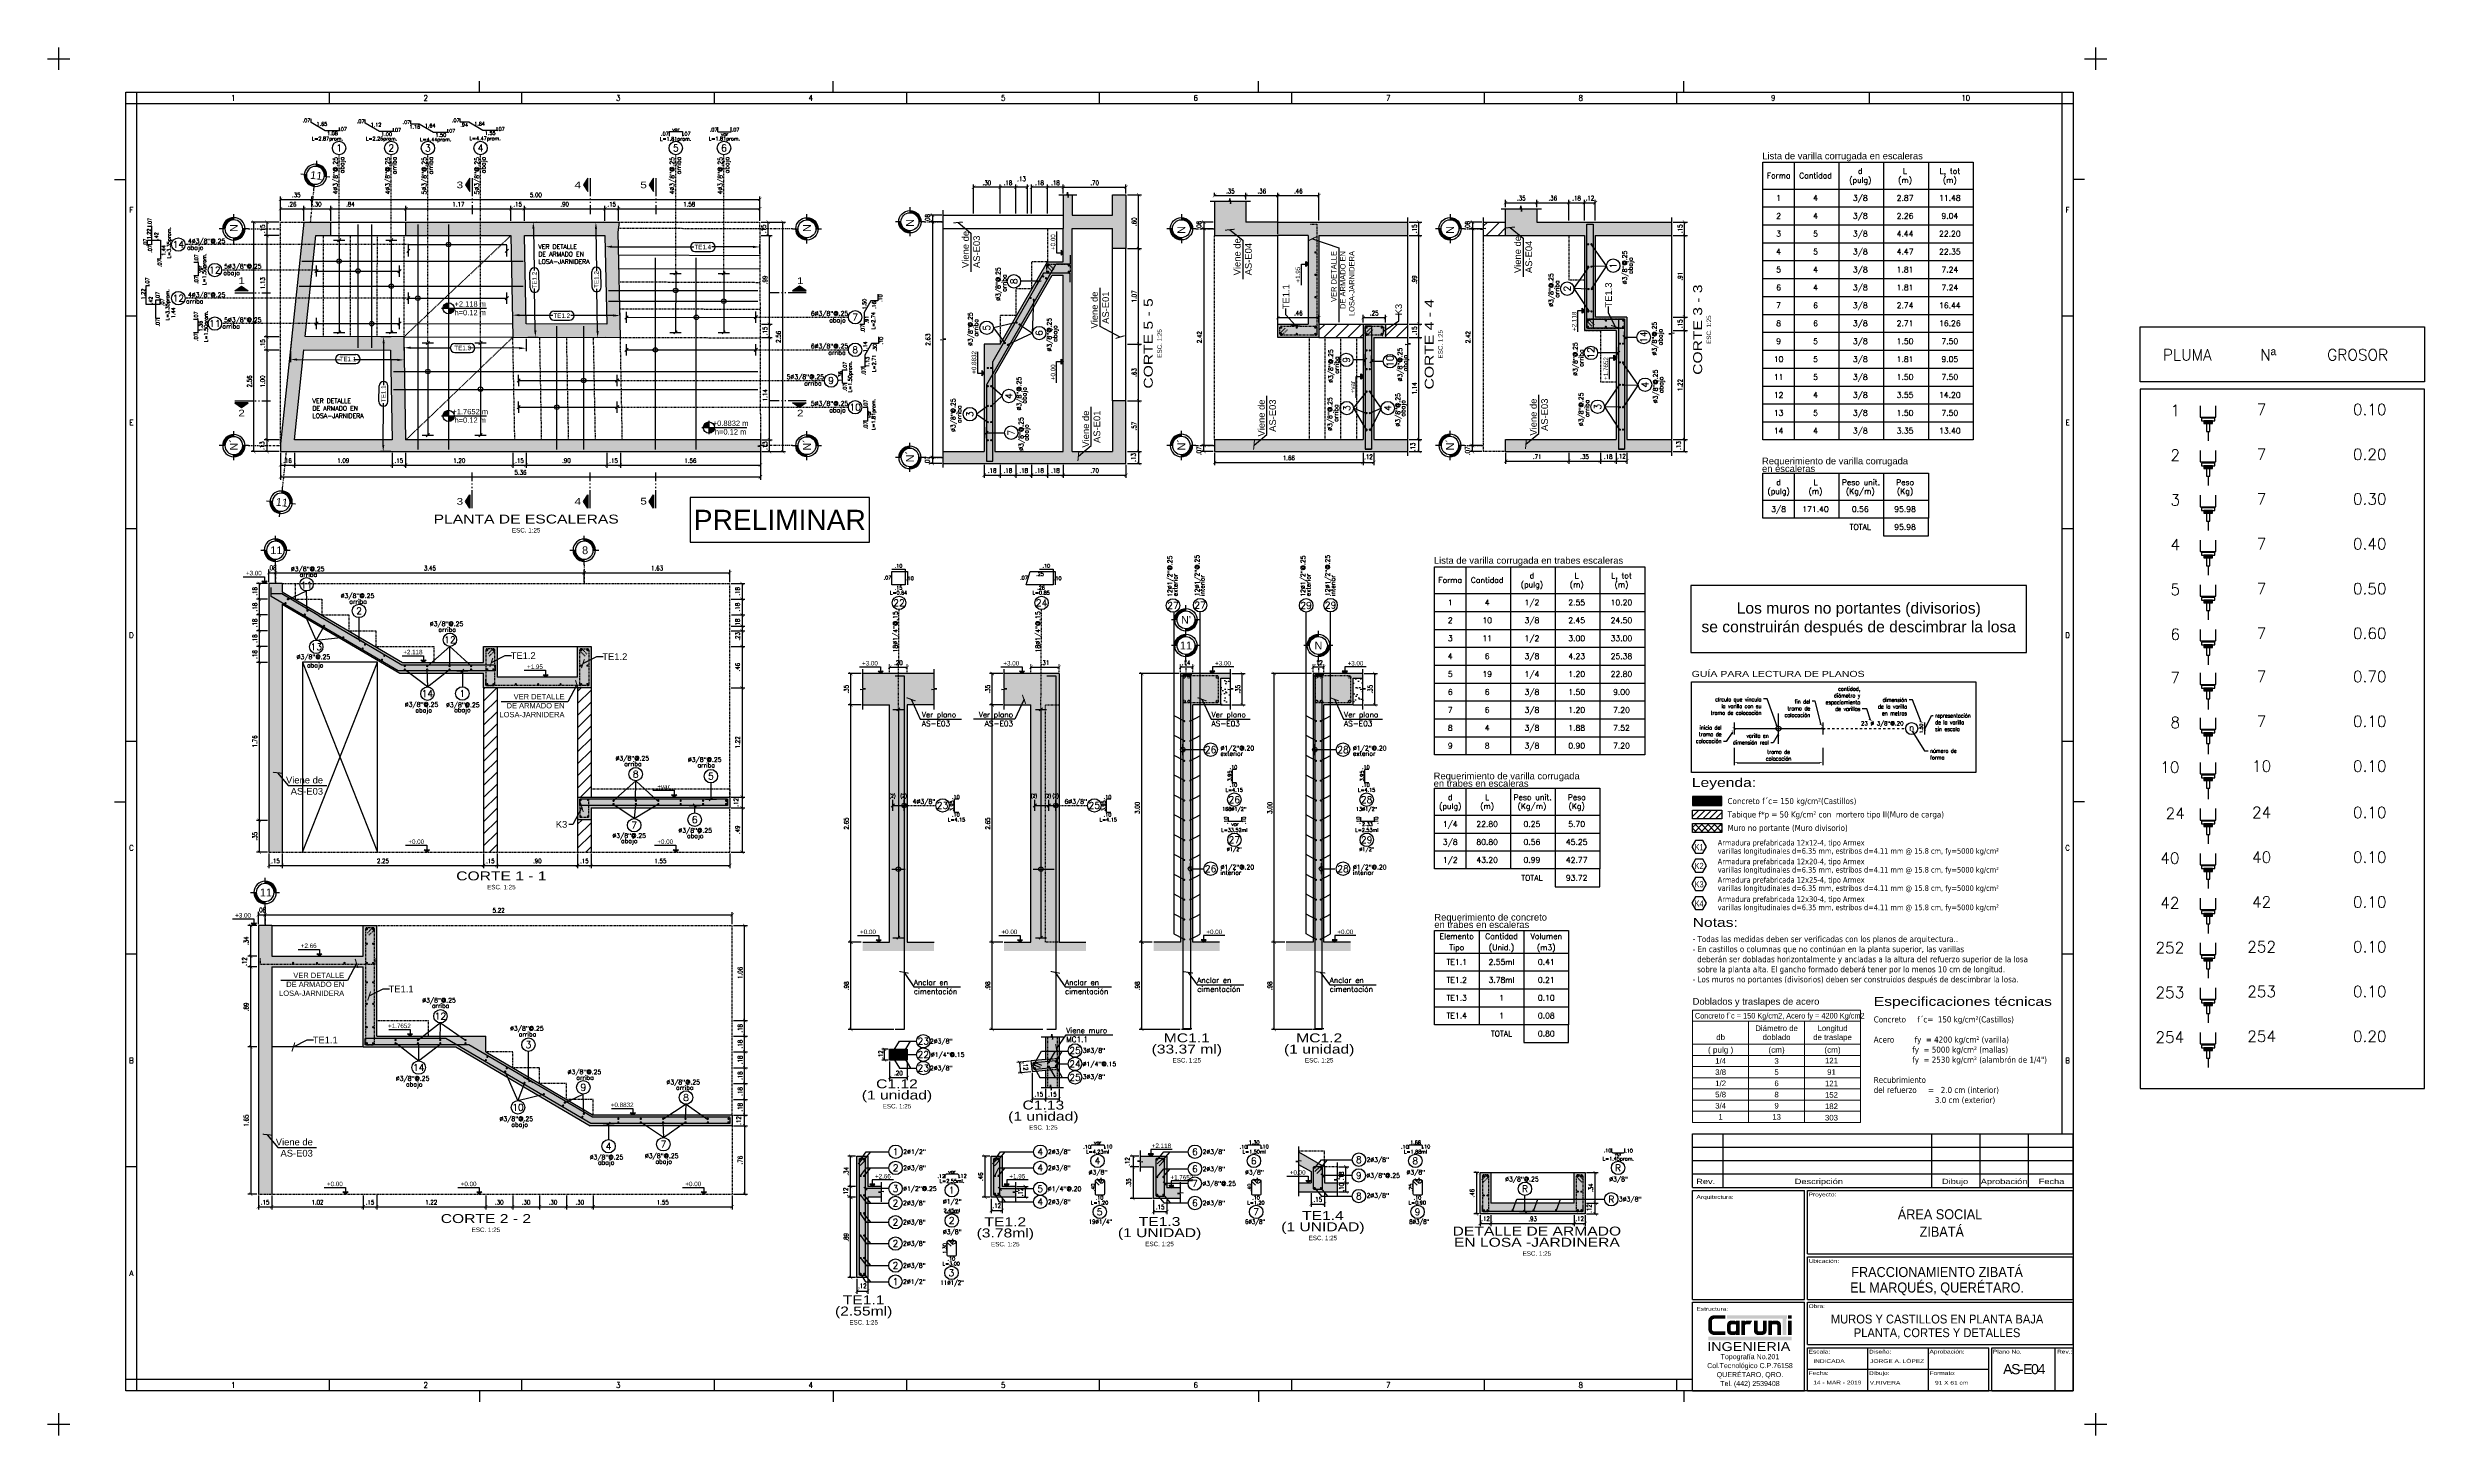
# Paper-space layout 'PLANO' of a CAD drawing. Header units: millimetres. Extents: x 111 to 217, y 0 to 61.
# The model-space entities are those that its viewports show. They can reach past a viewport. Long polylines and large blocks are cut down to what shows.
import ezdxf
from ezdxf.enums import TextEntityAlignment as Align

# ---------------------------------------------------------------- set-up
doc = ezdxf.new("R2010")
doc.units = ezdxf.units.MM
doc.header["$LTSCALE"] = 0.05
for name, pattern in [('DASHDOT2', [12.7, 6.35, -3.175, 0, -3.175]), ('DOT2', [3.175, 0, -3.175]), ('HIDDEN2', [4.7625, 3.175, -1.5875])]:
    doc.linetypes.add(name, pattern=pattern)
for name, color, linetype in [('ACHURADO', 1, 'Continuous'), ('ACOTADO', 2, 'Continuous'), ('CANT_INVIS', 2, 'HIDDEN2'), ('CANT_VIS', 3, 'Continuous'), ('CONT_CORTE', 4, 'Continuous'), ('EJES', 1, 'DASHDOT2'), ('FORMATO', 7, 'Continuous'), ('MEMBRETE', 7, 'Continuous'), ('TEXTO_REFUERZO', 3, 'Continuous'), ('TITULOS', 1, 'Continuous'), ('TXT_IND', 2, 'Continuous'), ('TXT_NOTA', 3, 'Continuous'), ('XMVIEW', 6, 'Continuous')]:
    doc.layers.add(name, color=color, linetype=linetype)
doc.layers.get('XMVIEW').freeze()
doc.styles.add('ACOTAMIENTOS', font='romans.shx', dxfattribs={"width": 0.85})
doc.styles.add('ARIAL', font='arial.ttf')
doc.styles.add('ROMANS', font='ROMANS.SHX')
doc.styles.get("Standard").update_dxf_attribs({"font": 'romans.shx'})
doc.styles.add('STYLE2', font='arial.ttf', dxfattribs={"width": 0.9})
doc.styles.add('style5', font='tahoma.ttf')
doc.dimstyles.new('ACOTA_100', dxfattribs={"dimscale": 0.1, "dimtxt": 2, "dimasz": 1.5, "dimexe": 1.25, "dimexo": 0.625, "dimgap": 1, "dimtad": 1, "dimzin": 4, "dimdsep": 46, "dimtxsty": 'ACOTAMIENTOS', "dimblk1": 'ARCHTICK', "dimblk2": 'ARCHTICK', "dimsah": 1, "dimcen": 1.5, "dimclrd": 1, "dimclre": 1, "dimclrt": 256, "dimadec": 0, "dimazin": 0, "dimtfac": 1, "dimtofl": 0, "dimtmove": 2, "dimatfit": 3, "dimldrblk": 'ARCHTICK', "dimfxl": 0, "dimtolj": 1, "dimtzin": 0, "dimarcsym": 0})
doc.dimstyles.new('ACOTA_25', dxfattribs={"dimscale": 0.025, "dimtxt": 2, "dimasz": 1.5, "dimexe": 1.25, "dimexo": 0.625, "dimgap": 1, "dimtad": 1, "dimzin": 4, "dimdsep": 46, "dimtxsty": 'ACOTAMIENTOS', "dimblk1": 'ARCHTICK', "dimblk2": 'ARCHTICK', "dimsah": 1, "dimcen": 1.5, "dimclrd": 1, "dimclre": 1, "dimclrt": 256, "dimadec": 0, "dimazin": 0, "dimtfac": 1, "dimtofl": 0, "dimtmove": 2, "dimatfit": 3, "dimldrblk": 'ARCHTICK', "dimfxl": 0, "dimtolj": 1, "dimtzin": 0, "dimarcsym": 0})

# ---------------------------------------------------------------- blocks, each defined once
blk = doc.blocks.new('MARCO 91X61')
at = {"layer": 'FORMATO', "color": 1}
for p, q in [((-0.5, 61), (0.5, 61)), ((0, 61.5), (0, 60.5)), ((90.5, 61), (91.5, 61)), ((91, 61.5), (91, 60.5)), ((18.8, 59.5), (18.8, 60)), ((34.6, 59.5), (34.6, 60)), ((53.6, 59.5), (53.6, 60)), ((72.6, 59.5), (72.6, 60)), ((2.5, 55.6), (3, 55.6)), ((90.5, 55.6), (90, 55.6)), ((2.5, 27.8), (3, 27.8)), ((90.5, 27.8), (90, 27.8)), ((18.8, 1.5), (18.8, 1)), ((34.6, 1.5), (34.6, 1)), ((53.6, 1.5), (53.6, 1)), ((72.6, 1.5), (72.6, 1)), ((-0.5, 0), (0.5, 0)), ((0, 0.5), (0, -0.5)), ((90.5, 0), (91.5, 0)), ((91, 0.5), (91, -0.5))]:
    blk.add_line(p, q, dxfattribs=at)
at = {"layer": 'FORMATO'}
for p, q in [((3, 1.5), (3, 59.5)), ((3, 1.5), (3, 59.5)), ((3, 59.5), (90, 59.5)), ((3, 59.5), (90, 59.5)), ((90, 59.5), (90, 1.5)), ((90, 59.5), (90, 1.5)), ((90, 1.5), (3, 1.5)), ((90, 1.5), (3, 1.5))]:
    blk.add_line(p, q, dxfattribs=at)
at = {"layer": 'FORMATO', "color": 2}
for p, q in [((3.5, 1.5), (3.5, 59.5)), ((12.1, 59), (12.1, 59.5)), ((20.7, 59), (20.7, 59.5)), ((29.3, 59), (29.3, 59.5)), ((37.9, 59), (37.9, 59.5)), ((46.5, 59), (46.5, 59.5)), ((55.1, 59), (55.1, 59.5)), ((63.7, 59), (63.7, 59.5)), ((72.3, 59), (72.3, 59.5)), ((80.9, 59), (80.9, 59.5)), ((89.5, 59.5), (89.5, 12.98)), ((3, 59), (90, 59)), ((3.5, 49.5), (3, 49.5)), ((90, 49.5), (89.5, 49.5)), ((3.5, 40), (3, 40)), ((90, 40), (89.5, 40)), ((3.5, 30.5), (3, 30.5)), ((90, 30.5), (89.5, 30.5)), ((3.5, 21), (3, 21)), ((90, 21), (89.5, 21)), ((3.5, 11.5), (3, 11.5)), ((73, 2), (3, 2)), ((12.1, 1.5), (12.1, 2)), ((20.7, 1.5), (20.7, 2)), ((29.3, 1.5), (29.3, 2)), ((37.9, 1.5), (37.9, 2)), ((46.5, 1.5), (46.5, 2)), ((55.1, 1.5), (55.1, 2)), ((63.7, 1.5), (63.7, 2)), ((72.3, 1.5), (72.3, 2))]:
    blk.add_line(p, q, dxfattribs=at)
at = {"layer": 'FORMATO', "color": 3, "style": 'ROMANS', "width": 0.9}
for s, p in [('1', (7.8, 59.25)), ('2', (16.4, 59.25)), ('3', (25, 59.25)), ('4', (33.6, 59.25)), ('5', (42.2, 59.25)), ('6', (50.8, 59.25)), ('7', (59.4, 59.25)), ('8', (68, 59.25)), ('9', (76.6, 59.25)), ('10', (85.2, 59.25)), ('F', (3.25, 54.25)), ('F', (89.75, 54.25)), ('E', (3.25, 44.75)), ('E', (89.75, 44.75)), ('D', (3.25, 35.25)), ('D', (89.75, 35.25)), ('C', (3.25, 25.75)), ('C', (89.75, 25.75)), ('B', (3.25, 16.25)), ('B', (89.75, 16.25)), ('A', (3.25, 6.75)), ('1', (7.8, 1.75)), ('2', (16.4, 1.75)), ('3', (25, 1.75)), ('4', (33.6, 1.75)), ('5', (42.2, 1.75)), ('6', (50.8, 1.75)), ('7', (59.4, 1.75)), ('8', (68, 1.75))]:
    blk.add_text(s, height=0.25, dxfattribs=at).set_placement(p, align=Align.MIDDLE_CENTER)
blk = doc.blocks.new('PLUM')
at = {"layer": 'FORMATO', "color": 1}
blk.add_line((-9.66, 29.35), (-9.66, 28.93), dxfattribs=at)
at = {"layer": 'FORMATO', "color": 2}
blk.add_line((-9.66, 27.35), (-9.66, 26.93), dxfattribs=at)
at = {"layer": 'FORMATO', "color": 3}
blk.add_line((-9.66, 25.35), (-9.66, 24.93), dxfattribs=at)
at = {"layer": 'FORMATO', "color": 4}
blk.add_line((-9.66, 23.35), (-9.66, 22.93), dxfattribs=at)
at = {"layer": 'FORMATO', "color": 5}
blk.add_line((-9.66, 21.35), (-9.66, 20.93), dxfattribs=at)
at = {"layer": 'FORMATO', "color": 6}
blk.add_line((-9.66, 19.35), (-9.66, 18.93), dxfattribs=at)
at = {"layer": 'FORMATO', "color": 7}
for p, q in [((-9.66, 17.41), (-9.66, 17)), ((-9.66, 17.35), (-9.66, 16.93))]:
    blk.add_line(p, q, dxfattribs=at)
at = {"layer": 'FORMATO', "color": 8}
for p, q in [((-9.66, 15.41), (-9.66, 15)), ((-9.66, 15.35), (-9.66, 14.93))]:
    blk.add_line(p, q, dxfattribs=at)
at = {"layer": 'FORMATO', "color": 10}
for p, q in [((-9.66, 13.41), (-9.66, 13)), ((-9.66, 13.35), (-9.66, 12.93))]:
    blk.add_line(p, q, dxfattribs=at)
at = {"layer": 'FORMATO', "color": 24}
blk.add_line((-9.66, 11.35), (-9.66, 10.93), dxfattribs=at)
at = {"layer": 'FORMATO', "color": 40}
for p in [(-9.66, 9.35), (-9.66, 9.28)]:
    blk.add_line(p, (-9.66, 8.93), dxfattribs=at)
at = {"layer": 'FORMATO', "color": 42}
for p in [(-9.66, 7.35), (-9.66, 7.28)]:
    blk.add_line(p, (-9.66, 6.93), dxfattribs=at)
at = {"layer": 'FORMATO', "color": 252}
for p in [(-9.66, 5.35), (-9.66, 5.28)]:
    blk.add_line(p, (-9.66, 4.93), dxfattribs=at)
at = {"layer": 'FORMATO', "color": 253}
for p in [(-9.66, 3.35), (-9.66, 3.28)]:
    blk.add_line(p, (-9.66, 2.93), dxfattribs=at)
at = {"layer": 'FORMATO', "color": 254}
for p in [(-9.66, 1.35), (-9.66, 1.28)]:
    blk.add_line(p, (-9.66, 0.93), dxfattribs=at)
at = {"layer": 'FORMATO', "color": 2}
for points in [[(-12.69, 34.03), (0, 34.03), (0, 31.56), (-12.69, 31.56)], [(-12.69, 0), (0, 0), (0, 31.24), (-12.69, 31.24)], [(-9.96, 27.82), (-9.36, 27.82), (-9.36, 27.94), (-9.96, 27.94)], [(-9.86, 27.7), (-9.46, 27.7), (-9.46, 27.82), (-9.86, 27.82)], [(-9.73, 27.35), (-9.58, 27.35), (-9.58, 27.7), (-9.73, 27.7)]]:
    blk.add_lwpolyline(points, close=True, dxfattribs=at)
at = {"layer": 'FORMATO', "color": 1}
blk.add_lwpolyline([(-10.01, 30.5), (-10.01, 29.99), (-9.31, 29.99), (-9.31, 30.5)], dxfattribs=at)
for points in [[(-9.96, 29.82), (-9.36, 29.82), (-9.36, 29.94), (-9.96, 29.94)], [(-9.86, 29.7), (-9.46, 29.7), (-9.46, 29.82), (-9.86, 29.82)], [(-9.73, 29.35), (-9.58, 29.35), (-9.58, 29.7), (-9.73, 29.7)]]:
    blk.add_lwpolyline(points, close=True, dxfattribs=at)
for points, const_width in [([(-9.86, 29.76), (-9.46, 29.76)], 0.12), ([(-9.66, 29.35), (-9.66, 28.93)], 0.03)]:
    blk.add_lwpolyline(points, dxfattribs=dict(at, const_width=const_width))
at = {"layer": 'FORMATO', "color": 2}
blk.add_lwpolyline([(-10.01, 28.5), (-10.01, 27.99), (-9.31, 27.99), (-9.31, 28.5)], dxfattribs=at)
for points, const_width in [([(-9.86, 27.76), (-9.46, 27.76)], 0.12), ([(-9.66, 27.35), (-9.66, 26.93)], 0.03)]:
    blk.add_lwpolyline(points, dxfattribs=dict(at, const_width=const_width))
at = {"layer": 'FORMATO', "color": 3}
blk.add_lwpolyline([(-10.01, 26.5), (-10.01, 25.99), (-9.31, 25.99), (-9.31, 26.5)], dxfattribs=at)
for points in [[(-9.96, 25.82), (-9.36, 25.82), (-9.36, 25.94), (-9.96, 25.94)], [(-9.86, 25.7), (-9.46, 25.7), (-9.46, 25.82), (-9.86, 25.82)], [(-9.73, 25.35), (-9.58, 25.35), (-9.58, 25.7), (-9.73, 25.7)]]:
    blk.add_lwpolyline(points, close=True, dxfattribs=at)
for points, const_width in [([(-9.86, 25.76), (-9.46, 25.76)], 0.12), ([(-9.66, 25.35), (-9.66, 24.93)], 0.03)]:
    blk.add_lwpolyline(points, dxfattribs=dict(at, const_width=const_width))
at = {"layer": 'FORMATO', "color": 4}
blk.add_lwpolyline([(-10.01, 24.5), (-10.01, 23.99), (-9.31, 23.99), (-9.31, 24.5)], dxfattribs=at)
for points in [[(-9.96, 23.82), (-9.36, 23.82), (-9.36, 23.94), (-9.96, 23.94)], [(-9.86, 23.7), (-9.46, 23.7), (-9.46, 23.82), (-9.86, 23.82)], [(-9.73, 23.35), (-9.58, 23.35), (-9.58, 23.7), (-9.73, 23.7)]]:
    blk.add_lwpolyline(points, close=True, dxfattribs=at)
for points, const_width in [([(-9.86, 23.76), (-9.46, 23.76)], 0.12), ([(-9.66, 23.35), (-9.66, 22.93)], 0.03)]:
    blk.add_lwpolyline(points, dxfattribs=dict(at, const_width=const_width))
at = {"layer": 'FORMATO', "color": 5}
blk.add_lwpolyline([(-10.01, 22.5), (-10.01, 21.99), (-9.31, 21.99), (-9.31, 22.5)], dxfattribs=at)
for points in [[(-9.96, 21.82), (-9.36, 21.82), (-9.36, 21.94), (-9.96, 21.94)], [(-9.86, 21.7), (-9.46, 21.7), (-9.46, 21.82), (-9.86, 21.82)], [(-9.73, 21.35), (-9.58, 21.35), (-9.58, 21.7), (-9.73, 21.7)]]:
    blk.add_lwpolyline(points, close=True, dxfattribs=at)
for points, const_width in [([(-9.86, 21.76), (-9.46, 21.76)], 0.12), ([(-9.66, 21.35), (-9.66, 20.93)], 0.03)]:
    blk.add_lwpolyline(points, dxfattribs=dict(at, const_width=const_width))
at = {"layer": 'FORMATO', "color": 6}
blk.add_lwpolyline([(-10.01, 20.5), (-10.01, 19.99), (-9.31, 19.99), (-9.31, 20.5)], dxfattribs=at)
for points in [[(-9.96, 19.82), (-9.36, 19.82), (-9.36, 19.94), (-9.96, 19.94)], [(-9.86, 19.7), (-9.46, 19.7), (-9.46, 19.82), (-9.86, 19.82)], [(-9.73, 19.35), (-9.58, 19.35), (-9.58, 19.7), (-9.73, 19.7)]]:
    blk.add_lwpolyline(points, close=True, dxfattribs=at)
for points, const_width in [([(-9.86, 19.76), (-9.46, 19.76)], 0.12), ([(-9.66, 19.35), (-9.66, 18.93)], 0.03)]:
    blk.add_lwpolyline(points, dxfattribs=dict(at, const_width=const_width))
at = {"layer": 'FORMATO', "color": 7}
blk.add_lwpolyline([(-10.01, 18.56), (-10.01, 18.05), (-9.31, 18.05), (-9.31, 18.56)], dxfattribs=at)
for points in [[(-9.96, 17.88), (-9.36, 17.88), (-9.36, 18), (-9.96, 18)], [(-9.86, 17.76), (-9.46, 17.76), (-9.46, 17.88), (-9.86, 17.88)], [(-9.73, 17.41), (-9.58, 17.41), (-9.58, 17.76), (-9.73, 17.76)]]:
    blk.add_lwpolyline(points, close=True, dxfattribs=at)
for points, const_width in [([(-9.86, 17.82), (-9.46, 17.82)], 0.12), ([(-9.66, 17.41), (-9.66, 17)], 0.03), ([(-9.66, 17.35), (-9.66, 16.93)], 0.03)]:
    blk.add_lwpolyline(points, dxfattribs=dict(at, const_width=const_width))
at = {"layer": 'FORMATO', "color": 8}
blk.add_lwpolyline([(-10.01, 16.56), (-10.01, 16.05), (-9.31, 16.05), (-9.31, 16.56)], dxfattribs=at)
for points in [[(-9.96, 15.88), (-9.36, 15.88), (-9.36, 16), (-9.96, 16)], [(-9.86, 15.76), (-9.46, 15.76), (-9.46, 15.88), (-9.86, 15.88)], [(-9.73, 15.41), (-9.58, 15.41), (-9.58, 15.76), (-9.73, 15.76)]]:
    blk.add_lwpolyline(points, close=True, dxfattribs=at)
for points, const_width in [([(-9.86, 15.82), (-9.46, 15.82)], 0.12), ([(-9.66, 15.41), (-9.66, 15)], 0.03), ([(-9.66, 15.35), (-9.66, 14.93)], 0.03)]:
    blk.add_lwpolyline(points, dxfattribs=dict(at, const_width=const_width))
at = {"layer": 'FORMATO', "color": 10}
blk.add_lwpolyline([(-10.01, 14.56), (-10.01, 14.05), (-9.31, 14.05), (-9.31, 14.56)], dxfattribs=at)
for points in [[(-9.96, 13.88), (-9.36, 13.88), (-9.36, 14), (-9.96, 14)], [(-9.86, 13.76), (-9.46, 13.76), (-9.46, 13.88), (-9.86, 13.88)], [(-9.73, 13.41), (-9.58, 13.41), (-9.58, 13.76), (-9.73, 13.76)]]:
    blk.add_lwpolyline(points, close=True, dxfattribs=at)
for points, const_width in [([(-9.86, 13.82), (-9.46, 13.82)], 0.12), ([(-9.66, 13.41), (-9.66, 13)], 0.03), ([(-9.66, 13.35), (-9.66, 12.93)], 0.03)]:
    blk.add_lwpolyline(points, dxfattribs=dict(at, const_width=const_width))
at = {"layer": 'FORMATO', "color": 24}
blk.add_lwpolyline([(-10.01, 12.5), (-10.01, 11.99), (-9.31, 11.99), (-9.31, 12.5)], dxfattribs=at)
for points in [[(-9.96, 11.82), (-9.36, 11.82), (-9.36, 11.94), (-9.96, 11.94)], [(-9.86, 11.7), (-9.46, 11.7), (-9.46, 11.82), (-9.86, 11.82)], [(-9.73, 11.35), (-9.58, 11.35), (-9.58, 11.7), (-9.73, 11.7)]]:
    blk.add_lwpolyline(points, close=True, dxfattribs=at)
for points, const_width in [([(-9.86, 11.76), (-9.46, 11.76)], 0.12), ([(-9.66, 11.35), (-9.66, 10.93)], 0.03)]:
    blk.add_lwpolyline(points, dxfattribs=dict(at, const_width=const_width))
at = {"layer": 'FORMATO', "color": 40}
blk.add_lwpolyline([(-10.01, 10.5), (-10.01, 9.99), (-9.31, 9.99), (-9.31, 10.5)], dxfattribs=at)
for points in [[(-9.96, 9.82), (-9.36, 9.82), (-9.36, 9.94), (-9.96, 9.94)], [(-9.86, 9.7), (-9.46, 9.7), (-9.46, 9.82), (-9.86, 9.82)], [(-9.73, 9.35), (-9.58, 9.35), (-9.58, 9.7), (-9.73, 9.7)]]:
    blk.add_lwpolyline(points, close=True, dxfattribs=at)
for points, const_width in [([(-9.86, 9.76), (-9.46, 9.76)], 0.12), ([(-9.66, 9.35), (-9.66, 8.93)], 0.03)]:
    blk.add_lwpolyline(points, dxfattribs=dict(at, const_width=const_width))
at = {"layer": 'FORMATO', "color": 42}
blk.add_lwpolyline([(-10.01, 8.5), (-10.01, 7.99), (-9.31, 7.99), (-9.31, 8.5)], dxfattribs=at)
for points in [[(-9.96, 7.82), (-9.36, 7.82), (-9.36, 7.94), (-9.96, 7.94)], [(-9.86, 7.7), (-9.46, 7.7), (-9.46, 7.82), (-9.86, 7.82)], [(-9.73, 7.35), (-9.58, 7.35), (-9.58, 7.7), (-9.73, 7.7)]]:
    blk.add_lwpolyline(points, close=True, dxfattribs=at)
for points, const_width in [([(-9.86, 7.76), (-9.46, 7.76)], 0.12), ([(-9.66, 7.35), (-9.66, 6.93)], 0.03)]:
    blk.add_lwpolyline(points, dxfattribs=dict(at, const_width=const_width))
at = {"layer": 'FORMATO', "color": 252}
blk.add_lwpolyline([(-10.01, 6.5), (-10.01, 5.99), (-9.31, 5.99), (-9.31, 6.5)], dxfattribs=at)
for points in [[(-9.96, 5.82), (-9.36, 5.82), (-9.36, 5.94), (-9.96, 5.94)], [(-9.86, 5.7), (-9.46, 5.7), (-9.46, 5.82), (-9.86, 5.82)], [(-9.73, 5.35), (-9.58, 5.35), (-9.58, 5.7), (-9.73, 5.7)]]:
    blk.add_lwpolyline(points, close=True, dxfattribs=at)
for points, const_width in [([(-9.86, 5.76), (-9.46, 5.76)], 0.12), ([(-9.66, 5.35), (-9.66, 4.93)], 0.03)]:
    blk.add_lwpolyline(points, dxfattribs=dict(at, const_width=const_width))
at = {"layer": 'FORMATO', "color": 253}
blk.add_lwpolyline([(-10.01, 4.5), (-10.01, 3.99), (-9.31, 3.99), (-9.31, 4.5)], dxfattribs=at)
for points in [[(-9.96, 3.82), (-9.36, 3.82), (-9.36, 3.94), (-9.96, 3.94)], [(-9.86, 3.7), (-9.46, 3.7), (-9.46, 3.82), (-9.86, 3.82)], [(-9.73, 3.35), (-9.58, 3.35), (-9.58, 3.7), (-9.73, 3.7)]]:
    blk.add_lwpolyline(points, close=True, dxfattribs=at)
for points, const_width in [([(-9.86, 3.76), (-9.46, 3.76)], 0.12), ([(-9.66, 3.35), (-9.66, 2.93)], 0.03)]:
    blk.add_lwpolyline(points, dxfattribs=dict(at, const_width=const_width))
at = {"layer": 'FORMATO', "color": 254}
blk.add_lwpolyline([(-10.01, 2.5), (-10.01, 1.99), (-9.31, 1.99), (-9.31, 2.5)], dxfattribs=at)
for points in [[(-9.96, 1.82), (-9.36, 1.82), (-9.36, 1.94), (-9.96, 1.94)], [(-9.86, 1.7), (-9.46, 1.7), (-9.46, 1.82), (-9.86, 1.82)], [(-9.73, 1.35), (-9.58, 1.35), (-9.58, 1.7), (-9.73, 1.7)]]:
    blk.add_lwpolyline(points, close=True, dxfattribs=at)
for points, const_width in [([(-9.86, 1.76), (-9.46, 1.76)], 0.12), ([(-9.66, 1.35), (-9.66, 0.93)], 0.03)]:
    blk.add_lwpolyline(points, dxfattribs=dict(at, const_width=const_width))
at = {"layer": 'FORMATO', "color": 3}
for s, p in [('PLUMA', (-10.59, 32.52)), ('Nª', (-6.98, 32.52)), ('GROSOR', (-2.98, 32.52)), ('7', (-7.27, 26.08)), ('0.30', (-2.44, 26.08)), ('3', (-11.13, 26.04))]:
    blk.add_text(s, height=0.5, dxfattribs=at).set_placement(p, align=Align.CENTER)
at = {"layer": 'FORMATO', "color": 1}
for s, p in [('1', (-11.13, 30.04)), ('7', (-7.27, 30.08)), ('0.10', (-2.44, 30.08))]:
    blk.add_text(s, height=0.5, dxfattribs=at).set_placement(p, align=Align.CENTER)
at = {"layer": 'FORMATO', "color": 2}
for s, p in [('2', (-11.13, 28.04)), ('7', (-7.27, 28.08)), ('0.20', (-2.44, 28.08))]:
    blk.add_text(s, height=0.5, dxfattribs=at).set_placement(p, align=Align.CENTER)
at = {"layer": 'FORMATO', "color": 4}
for s, p in [('4', (-11.13, 24.04)), ('7', (-7.27, 24.08)), ('0.40', (-2.44, 24.08))]:
    blk.add_text(s, height=0.5, dxfattribs=at).set_placement(p, align=Align.CENTER)
at = {"layer": 'FORMATO', "color": 5}
for s, p in [('5', (-11.13, 22.04)), ('7', (-7.27, 22.08)), ('0.50', (-2.44, 22.08))]:
    blk.add_text(s, height=0.5, dxfattribs=at).set_placement(p, align=Align.CENTER)
at = {"layer": 'FORMATO', "color": 6}
for s, p in [('6', (-11.13, 20.04)), ('7', (-7.27, 20.08)), ('0.60', (-2.44, 20.08))]:
    blk.add_text(s, height=0.5, dxfattribs=at).set_placement(p, align=Align.CENTER)
at = {"layer": 'FORMATO', "color": 7}
for s, p in [('7', (-11.13, 18.1)), ('7', (-7.27, 18.15)), ('0.70', (-2.44, 18.15))]:
    blk.add_text(s, height=0.5, dxfattribs=at).set_placement(p, align=Align.CENTER)
at = {"layer": 'FORMATO', "color": 8}
for s, p in [('8', (-11.13, 16.1)), ('7', (-7.27, 16.15)), ('0.10', (-2.44, 16.15))]:
    blk.add_text(s, height=0.5, dxfattribs=at).set_placement(p, align=Align.CENTER)
at = {"layer": 'FORMATO', "color": 10}
for s, p in [('10', (-11.37, 14.1)), ('10', (-7.27, 14.15)), ('0.10', (-2.44, 14.15))]:
    blk.add_text(s, height=0.5, dxfattribs=at).set_placement(p, align=Align.CENTER)
at = {"layer": 'FORMATO', "color": 24}
for s, p in [('24', (-11.13, 12.04)), ('24', (-7.27, 12.08)), ('0.10', (-2.44, 12.08))]:
    blk.add_text(s, height=0.5, dxfattribs=at).set_placement(p, align=Align.CENTER)
at = {"layer": 'FORMATO', "color": 40}
for s, p in [('40', (-11.37, 10.04)), ('40', (-7.27, 10.08)), ('0.10', (-2.44, 10.08))]:
    blk.add_text(s, height=0.5, dxfattribs=at).set_placement(p, align=Align.CENTER)
at = {"layer": 'FORMATO', "color": 42}
for s, p in [('42', (-11.37, 8.04)), ('42', (-7.27, 8.08)), ('0.10', (-2.44, 8.08))]:
    blk.add_text(s, height=0.5, dxfattribs=at).set_placement(p, align=Align.CENTER)
at = {"layer": 'FORMATO', "color": 252}
for s, p in [('252', (-11.37, 6.04)), ('252', (-7.27, 6.08)), ('0.10', (-2.44, 6.08))]:
    blk.add_text(s, height=0.5, dxfattribs=at).set_placement(p, align=Align.CENTER)
at = {"layer": 'FORMATO', "color": 253}
for s, p in [('253', (-11.37, 4.04)), ('253', (-7.27, 4.08)), ('0.10', (-2.44, 4.08))]:
    blk.add_text(s, height=0.5, dxfattribs=at).set_placement(p, align=Align.CENTER)
at = {"layer": 'FORMATO', "color": 254}
for s, p in [('254', (-11.37, 2.04)), ('254', (-7.27, 2.08)), ('0.20', (-2.44, 2.08))]:
    blk.add_text(s, height=0.5, dxfattribs=at).set_placement(p, align=Align.CENTER)
blk = doc.blocks.new('MEMBRETE')
at = {"layer": 'MEMBRETE'}
for points in [[(-6.69, -0.84, -0.414214), (-6.59, -0.74), (-6.09, -0.74), (-6.09, -0.58), (-6.59, -0.58, 0.414214), (-6.85, -0.84), (-6.85, -1.2, 0.414214), (-6.59, -1.46), (-6.09, -1.46), (-6.09, -1.3), (-6.59, -1.3, -0.414214), (-6.69, -1.2)], [(-3.37, -0.74), (-3.33, -0.74), (-3.33, -0.58), (-6.01, -0.58), (-6.01, -0.74), (-3.53, -0.74), (-3.53, -1.46), (-3.37, -1.46)], [(-5.21, -1.04, -0.414214), (-5.15, -0.98), (-4.98, -0.98), (-4.89, -0.82), (-5.12, -0.82, 0.133522), (-5.21, -0.85), (-5.21, -0.82), (-5.37, -0.82), (-5.37, -1.46), (-5.21, -1.46)], [(-4.65, -1.24), (-4.65, -0.82), (-4.81, -0.82), (-4.81, -1.28, 0.414214), (-4.63, -1.46), (-4.43, -1.46, 0.410071), (-4.25, -1.29), (-4.25, -0.82), (-4.41, -0.82), (-4.41, -1.24, -0.414214), (-4.47, -1.3), (-4.59, -1.3, -0.414214)], [(-4.01, -1.04, -0.414214), (-3.95, -0.98), (-3.83, -0.98, -0.414214), (-3.77, -1.04), (-3.77, -1.46), (-3.61, -1.46), (-3.61, -1, 0.414214), (-3.79, -0.82), (-3.92, -0.82, 0.133522), (-4.01, -0.85), (-4.01, -0.82), (-4.17, -0.82), (-4.17, -1.46), (-4.01, -1.46)], [(-3.29, -0.74), (-3.13, -0.74), (-3.13, -0.58), (-3.29, -0.58)], [(-3.13, -0.82), (-3.29, -0.82), (-3.29, -1.46), (-3.13, -1.46)], [(-3.13, -1.54), (-6.85, -1.54), (-6.85, -1.7), (-3.13, -1.7)]]:
    blk.add_hatch(color=32, dxfattribs=at).paths.add_polyline_path(points)
h = blk.add_hatch(color=32, dxfattribs=at)
h.paths.add_polyline_path([(-5.45, -0.82), (-5.61, -0.82), (-5.61, -0.85, 0.133522), (-5.7, -0.82), (-5.83, -0.82, 0.414214), (-6.01, -1), (-6.01, -1.28, 0.414214), (-5.83, -1.46), (-5.7, -1.46, 0.133522), (-5.61, -1.44), (-5.61, -1.46), (-5.45, -1.46)])
h.paths.add_polyline_path([(-5.67, -1.3), (-5.79, -1.3, -0.414214), (-5.85, -1.24), (-5.85, -1.04, -0.414214), (-5.79, -0.98), (-5.67, -0.98, -0.414214), (-5.61, -1.04), (-5.61, -1.24, -0.414214)], flags=16)
at = {"layer": 'MEMBRETE', "color": 2}
for p, q in [((-7.55, 5.13), (-7.55, 7.53)), ((-7.55, 7.53), (9.45, 7.53)), ((-6.19, 5.13), (-6.19, 7.53)), ((3.13, 5.13), (3.13, 7.53)), ((5.29, 5.13), (5.29, 7.53)), ((7.45, 5.13), (7.45, 7.53)), ((9.45, 5.13), (9.45, 7.53)), ((-7.55, 6.93), (9.45, 6.93)), ((-7.55, 6.33), (9.45, 6.33)), ((-7.55, 5.73), (9.45, 5.73)), ((-7.55, 5.13), (9.45, 5.13)), ((-7.55, 5), (-2.55, 5)), ((-7.55, 0.13), (-7.55, 5)), ((-2.55, 0.13), (-2.55, 5)), ((-2.42, 5), (9.45, 5)), ((-2.42, 2.16), (-2.42, 5)), ((9.45, 2.16), (9.45, 5)), ((-2.42, 2.16), (9.45, 2.16)), ((-2.42, 0.13), (-2.42, 2.03)), ((-2.42, 2.03), (9.45, 2.03)), ((9.45, 0.13), (9.45, 2.03)), ((-7.55, 0.13), (-2.55, 0.13)), ((-7.55, 0), (-2.55, 0)), ((-2.55, -3.95), (-2.55, 0)), ((-2.42, 0.13), (9.45, 0.13)), ((-2.42, 0), (9.45, 0)), ((-7.55, -3.95), (-7.55, 0)), ((-2.42, -1.89), (-2.42, 0)), ((9.45, -1.89), (9.45, 0)), ((-2.42, -1.89), (9.45, -1.89)), ((-2.42, -3.95), (-2.42, -2.03)), ((-2.42, -2.03), (5.68, -2.03)), ((0.28, -3.95), (0.28, -2.03)), ((2.98, -3.95), (2.98, -2.03)), ((5.68, -3.95), (5.68, -2.03)), ((5.82, -3.95), (5.82, -2.03)), ((5.82, -2.03), (9.45, -2.03)), ((8.65, -3.95), (8.65, -2.03)), ((9.45, -3.95), (9.45, -2.03)), ((-2.42, -2.99), (5.68, -2.99)), ((-7.55, -3.95), (-2.55, -3.95)), ((-2.42, -3.95), (5.68, -3.95)), ((5.82, -3.95), (9.45, -3.95))]:
    blk.add_line(p, q, dxfattribs=at)
at = {"layer": 'MEMBRETE', "color": 2, "style": 'ARIAL', "width": 1.25}
for s, height, p in [('Rev.', 0.236, (-7.39, 5.28)), ('Descripción', 0.2363, (-2.99, 5.28)), ('Dibujo', 0.236, (3.59, 5.28)), ('Aprobación', 0.236, (5.32, 5.28)), ('Fecha', 0.236, (7.91, 5.28))]:
    blk.add_text(s, height=height, dxfattribs=at).set_placement(p)
at = {"layer": 'MEMBRETE', "color": 3, "style": 'ARIAL', "width": 1.25}
for s, p in [('Arquitectura:', (-7.38, 4.62)), ('Proyecto:', (-2.37, 4.73)), ('Ubicación:', (-2.37, 1.76)), ('Estructura:', (-7.38, -0.38)), ('Obra:', (-2.37, -0.26)), ('Escala:', (-2.37, -2.29)), ('Diseño:', (0.33, -2.29)), ('Aprobación:', (3.03, -2.29)), ('Plano No.', (5.86, -2.29)), ('Rev.:', (8.73, -2.29)), ('Fecha:', (-2.37, -3.25)), ('Dibujo:', (0.33, -3.25)), ('Formato:', (3.03, -3.25))]:
    blk.add_text(s, height=0.168, dxfattribs=at).set_placement(p)
at = {"layer": 'MEMBRETE', "color": 252, "style": 'ARIAL', "width": 1.15}
blk.add_text('INGENIERIA', height=0.4, dxfattribs=at).set_placement((-6.9, -2.18))
at = {"layer": 'MEMBRETE', "color": 1, "style": 'ARIAL'}
for s, p in [('Col.Tecnológico C.P.76158', (-4.99, -2.83)), ('QUERÉTARO, QRO.', (-4.99, -3.23)), ('Topografía No.201', (-4.99, -2.43)), ('Tel. (442) 2539408', (-4.99, -3.63))]:
    blk.add_text(s, height=0.225, dxfattribs=at).set_placement(p, align=Align.MIDDLE_CENTER)
at = {"layer": 'MEMBRETE', "color": 2, "width": 0.9}
for tag, p in [('REV_C', (-6.96, 6.93)), ('REV_B', (-6.96, 6.33)), ('DIB_C', (4.18, 6.93)), ('DIB_B', (4.18, 6.33)), ('RESP_C', (6.4, 6.93)), ('RESP_B', (6.4, 6.33)), ('FECHA_C', (8.45, 6.93)), ('FECHA_B', (8.45, 6.33)), ('REV_A', (-6.96, 5.73)), ('DIB_A', (4.18, 5.73)), ('RESP_A', (6.4, 5.73)), ('FECHA_A', (8.45, 5.73))]:
    blk.add_attdef(tag, text='', height=0.236, dxfattribs=at).set_placement(p, align=Align.BOTTOM_CENTER)
for tag, p in [('DESCRIPCION_C', (-6.09, 6.93)), ('DESCRIPCION_B', (-6.09, 6.33)), ('DESCRIPCION_A', (-6.09, 5.73))]:
    blk.add_attdef(tag, text='', height=0.236, dxfattribs=at).set_placement(p, align=Align.BOTTOM_LEFT)
at = {"layer": 'MEMBRETE', "color": 1, "style": 'STYLE2', "width": 0.9}
for tag, height, p in [('PROYECTO1', 0.45, (3.58, 3.93)), ('PROYECTO2', 0.45, (3.58, 3.15)), ('DIRECCION1', 0.45, (3.36, 1.35)), ('DIRECCION2', 0.45, (3.36, 0.66)), ('OBRA1', 0.396, (3.36, -0.75)), ('OBRA2', 0.396, (3.36, -1.36))]:
    blk.add_attdef(tag, text='', height=height, dxfattribs=at).set_placement(p, align=Align.MIDDLE_CENTER)
at = {"layer": 'MEMBRETE', "color": 2, "style": 'ARIAL', "width": 1.25}
for tag, p in [('ESCALA', (-2.16, -2.71)), ('DISEÑO', (0.64, -2.71)), ('APROBACION', (3.28, -2.71)), ('FECHA', (-2.16, -3.67)), ('DIBUJO', (0.64, -3.68))]:
    blk.add_attdef(tag, p, '', height=0.168, dxfattribs=at)
at = {"layer": 'MEMBRETE', "color": 2, "style": 'ARIAL', "width": 0.9}
blk.add_attdef('CODIGO', text='', height=0.45, dxfattribs=at).set_placement((7.23, -3.09), align=Align.MIDDLE_CENTER)
at = {"layer": 'MEMBRETE', "color": 2}
for tag, height, style, width, p in [('N°', 0.4, 'STYLE2', 0.9, (9.06, -3.28)), ('FORMATO', 0.168, 'ARIAL', 1.25, (4.02, -3.68))]:
    blk.add_attdef(tag, text='', height=height, dxfattribs=dict(at, style=style, width=width)).set_placement(p, align=Align.CENTER)
blk = doc.blocks.new('_ARCHTICK')
at = {"color": 0, "linetype": 'ByBlock', "const_width": 0.15}
blk.add_lwpolyline([(-0.5, -0.5), (0.5, 0.5)], dxfattribs=at)
blk = doc.blocks.new('*D4')
at = {"layer": 'DEFPOINTS', "color": 0, "linetype": 'Continuous'}
for p in [(57.69, 35.13), (62.09, 35.13), (62.09, 34.33)]:
    blk.add_point(p, dxfattribs=at)
at = {"layer": 'TXT_NOTA', "color": 1, "linetype": 'Continuous', "lineweight": -2}
for p, q in [((57.69, 35.07), (57.69, 34.21)), ((57.84, 34.33), (61.94, 34.33)), ((62.09, 35.07), (62.09, 34.21))]:
    blk.add_line(p, q, dxfattribs=at)
at = {"layer": 'TXT_NOTA', "color": 1, "linetype": 'Continuous'}
for points in [[(57.84, 34.36), (57.84, 34.31), (57.69, 34.33)], [(61.94, 34.36), (61.94, 34.31), (62.09, 34.33)]]:
    blk.add_solid(points, dxfattribs=at)
at = {"layer": 'TXT_NOTA', "color": 2, "linetype": 'Continuous', "insert": (59.89, 34.7), "char_height": 0.2, "attachment_point": 5, "style": 'ACOTAMIENTOS'}
blk.add_mtext('\\A1;tramo de \\Pcolocación', dxfattribs=at)
blk = doc.blocks.new('COTA25')
at = {"layer": 'TEXTO_REFUERZO'}
blk.add_line((-0.018, -0.018), (0.018, 0.018), dxfattribs=at)
at = {"layer": 'TEXTO_REFUERZO', "color": 1}
blk.add_line((0, -0.062), (0, 0.063), dxfattribs=at)
blk = doc.blocks.new('*D64')
at = {"layer": 'ACOTADO', "color": 1, "lineweight": -2}
for p, q in [((46.873, 9.209), (46.725, 9.209)), ((46.756, 6.559), (46.756, 9.209)), ((46.873, 6.559), (46.725, 6.559))]:
    blk.add_line(p, q, dxfattribs=at)
at = {"layer": 'DEFPOINTS', "color": 0}
for p in [(46.756, 9.209), (46.889, 9.209), (46.889, 6.559)]:
    blk.add_point(p, dxfattribs=at)
at = {"layer": 'ACOTADO', "color": 1, "lineweight": -2, "xscale": 0.03750000000000001, "yscale": 0.03750000000000001, "zscale": 0.03750000000000001}
for p, rotation in [((46.756, 9.209), 90), ((46.756, 6.559), 270)]:
    blk.add_blockref('_ARCHTICK', p, dxfattribs=dict(at, rotation=rotation))
at = {"layer": 'ACOTADO', "insert": (46.706, 7.884), "char_height": 0.05, "attachment_point": 5, "rotation": 90, "style": 'ACOTAMIENTOS'}
blk.add_mtext('\\A1;2.65', dxfattribs=at)
blk = doc.blocks.new('*D65')
at = {"layer": 'ACOTADO', "color": 1, "lineweight": -2}
for p, q in [((46.873, 9.559), (46.725, 9.559)), ((46.756, 9.209), (46.756, 9.559)), ((46.873, 9.209), (46.725, 9.209))]:
    blk.add_line(p, q, dxfattribs=at)
at = {"layer": 'DEFPOINTS', "color": 0}
for p in [(46.756, 9.559), (46.889, 9.559), (46.889, 9.209)]:
    blk.add_point(p, dxfattribs=at)
at = {"layer": 'ACOTADO', "color": 1, "lineweight": -2, "xscale": 0.03750000000000001, "yscale": 0.03750000000000001, "zscale": 0.03750000000000001}
for p, rotation in [((46.756, 9.559), 90), ((46.756, 9.209), 270)]:
    blk.add_blockref('_ARCHTICK', p, dxfattribs=dict(at, rotation=rotation))
at = {"layer": 'ACOTADO', "insert": (46.706, 9.384), "char_height": 0.05, "attachment_point": 5, "rotation": 90, "style": 'ACOTAMIENTOS'}
blk.add_mtext('\\A1;.35', dxfattribs=at)
blk = doc.blocks.new('*D66')
at = {"layer": 'ACOTADO', "color": 1, "lineweight": -2}
for p, q in [((46.873, 6.559), (46.725, 6.559)), ((46.756, 5.584), (46.756, 6.559)), ((47.235, 5.584), (46.725, 5.584))]:
    blk.add_line(p, q, dxfattribs=at)
at = {"layer": 'DEFPOINTS', "color": 0}
for p in [(46.756, 6.559), (46.889, 6.559), (47.251, 5.584)]:
    blk.add_point(p, dxfattribs=at)
at = {"layer": 'ACOTADO', "color": 1, "lineweight": -2, "xscale": 0.03750000000000001, "yscale": 0.03750000000000001, "zscale": 0.03750000000000001}
for p, rotation in [((46.756, 6.559), 90), ((46.756, 5.584), 270)]:
    blk.add_blockref('_ARCHTICK', p, dxfattribs=dict(at, rotation=rotation))
at = {"layer": 'ACOTADO', "insert": (46.706, 6.072), "char_height": 0.05, "attachment_point": 5, "rotation": 90, "style": 'ACOTAMIENTOS'}
blk.add_mtext('\\A1;.98', dxfattribs=at)
blk = doc.blocks.new('*D67')
at = {"layer": 'ACOTADO', "color": 1, "linetype": 'HIDDEN2', "lineweight": -2}
for p, q in [((47.189, 9.575), (47.189, 9.661)), ((47.386, 9.575), (47.386, 9.661))]:
    blk.add_line(p, q, dxfattribs=at)
at = {"layer": 'ACOTADO', "color": 1, "lineweight": -2}
blk.add_line((47.189, 9.63), (47.386, 9.63), dxfattribs=at)
at = {"layer": 'DEFPOINTS', "color": 0}
for p in [(47.189, 9.559), (47.386, 9.63), (47.386, 9.559)]:
    blk.add_point(p, dxfattribs=at)
at = {"layer": 'ACOTADO', "color": 1, "lineweight": -2, "xscale": 0.03750000000000001, "yscale": 0.03750000000000001, "zscale": 0.03750000000000001, "rotation": 180}
blk.add_blockref('_ARCHTICK', (47.189, 9.63), dxfattribs=at)
at = {"layer": 'ACOTADO', "color": 1, "lineweight": -2, "xscale": 0.03750000000000001, "yscale": 0.03750000000000001, "zscale": 0.03750000000000001}
blk.add_blockref('_ARCHTICK', (47.386, 9.63), dxfattribs=at)
at = {"layer": 'ACOTADO', "insert": (47.287, 9.68), "char_height": 0.05, "attachment_point": 5, "style": 'ACOTAMIENTOS'}
blk.add_mtext('\\A1;.20', dxfattribs=at)
blk = doc.blocks.new('Nivel-elev')
at = {"layer": 'TXT_IND'}
blk.add_hatch(color=1, dxfattribs=at).paths.add_polyline_path([(-0.058, 0.051), (0.058, 0.051), (0, 0)])
for p, q in [((0, 0), (-0.058, 0.051)), ((-0.058, 0.051), (0.058, 0.051)), ((0.058, 0.051), (0, 0))]:
    blk.add_line(p, q, dxfattribs=at)
blk.add_lwpolyline([(-0.476, 0.151), (0, 0.151), (0, 0.051)], dxfattribs=at)
blk.add_attdef('+2.85', (-0.476, 0.171), '', height=0.0975, dxfattribs=at)
blk = doc.blocks.new('*D68')
at = {"layer": 'ACOTADO', "color": 1, "lineweight": -2}
for p, q in [((47.173, 5.363), (47.101, 5.363)), ((47.132, 5.243), (47.132, 5.363)), ((47.173, 5.243), (47.101, 5.243))]:
    blk.add_line(p, q, dxfattribs=at)
at = {"layer": 'DEFPOINTS', "color": 0}
for p in [(47.132, 5.363), (47.189, 5.363), (47.189, 5.243)]:
    blk.add_point(p, dxfattribs=at)
at = {"layer": 'ACOTADO', "color": 1, "lineweight": -2, "xscale": 0.03750000000000001, "yscale": 0.03750000000000001, "zscale": 0.03750000000000001}
for p, rotation in [((47.132, 5.363), 90), ((47.132, 5.243), 270)]:
    blk.add_blockref('_ARCHTICK', p, dxfattribs=dict(at, rotation=rotation))
at = {"layer": 'ACOTADO', "insert": (47.09, 5.303), "char_height": 0.05, "attachment_point": 5, "rotation": 90, "style": 'ACOTAMIENTOS'}
blk.add_mtext('\\A1;.12', dxfattribs=at)
blk = doc.blocks.new('*D69')
at = {"layer": 'ACOTADO', "color": 1, "lineweight": -2}
for p, q in [((47.189, 5.228), (47.189, 5.016)), ((47.189, 5.047), (47.386, 5.047)), ((47.386, 5.228), (47.386, 5.016))]:
    blk.add_line(p, q, dxfattribs=at)
at = {"layer": 'DEFPOINTS', "color": 0}
for p in [(47.189, 5.243), (47.386, 5.243), (47.386, 5.047)]:
    blk.add_point(p, dxfattribs=at)
at = {"layer": 'ACOTADO', "color": 1, "lineweight": -2, "xscale": 0.03750000000000001, "yscale": 0.03750000000000001, "zscale": 0.03750000000000001, "rotation": 180}
blk.add_blockref('_ARCHTICK', (47.189, 5.047), dxfattribs=at)
at = {"layer": 'ACOTADO', "color": 1, "lineweight": -2, "xscale": 0.03750000000000001, "yscale": 0.03750000000000001, "zscale": 0.03750000000000001}
blk.add_blockref('_ARCHTICK', (47.386, 5.047), dxfattribs=at)
at = {"layer": 'ACOTADO', "insert": (47.287, 5.097), "char_height": 0.05, "attachment_point": 5, "style": 'ACOTAMIENTOS'}
blk.add_mtext('\\A1;.20', dxfattribs=at)
blk = doc.blocks.new('Titulos')
at = {"layer": 'TITULOS', "color": 1, "style": 'ARIAL', "width": 1.25}
blk.add_attdef('TITULO_1', text='', height=0.2, dxfattribs=at).set_placement((0, 0.25), align=Align.MIDDLE_CENTER)
at = {"layer": 'TITULOS', "style": 'ARIAL', "width": 1.25}
blk.add_attdef('TITULO_2', text='', height=0.2, dxfattribs=at).set_placement((0, 0), align=Align.MIDDLE_CENTER)
at = {"layer": 'TITULOS', "color": 2, "width": 1.25}
for tag, p in [('ESCALA_1', (0, -0.25)), ('ESCALA_2', (0, -0.408))]:
    blk.add_attdef(tag, text='', height=0.1, dxfattribs=at).set_placement(p, align=Align.MIDDLE_CENTER)
blk = doc.blocks.new('*D56')
at = {"layer": 'ACOTADO', "color": 1, "lineweight": -2}
for p, q in [((48.452, 9.209), (48.304, 9.209)), ((48.335, 6.559), (48.335, 9.209)), ((48.452, 6.559), (48.304, 6.559))]:
    blk.add_line(p, q, dxfattribs=at)
at = {"layer": 'DEFPOINTS', "color": 0}
for p in [(48.335, 9.209), (48.468, 9.209), (48.468, 6.559)]:
    blk.add_point(p, dxfattribs=at)
at = {"layer": 'ACOTADO', "color": 1, "lineweight": -2, "xscale": 0.03750000000000001, "yscale": 0.03750000000000001, "zscale": 0.03750000000000001}
for p, rotation in [((48.335, 9.209), 90), ((48.335, 6.559), 270)]:
    blk.add_blockref('_ARCHTICK', p, dxfattribs=dict(at, rotation=rotation))
at = {"layer": 'ACOTADO', "insert": (48.285, 7.884), "char_height": 0.05, "attachment_point": 5, "rotation": 90, "style": 'ACOTAMIENTOS'}
blk.add_mtext('\\A1;2.65', dxfattribs=at)
blk = doc.blocks.new('*D57')
at = {"layer": 'ACOTADO', "color": 1, "lineweight": -2}
for p, q in [((48.452, 9.559), (48.304, 9.559)), ((48.335, 9.209), (48.335, 9.559)), ((48.452, 9.209), (48.304, 9.209))]:
    blk.add_line(p, q, dxfattribs=at)
at = {"layer": 'DEFPOINTS', "color": 0}
for p in [(48.335, 9.559), (48.468, 9.559), (48.468, 9.209)]:
    blk.add_point(p, dxfattribs=at)
at = {"layer": 'ACOTADO', "color": 1, "lineweight": -2, "xscale": 0.03750000000000001, "yscale": 0.03750000000000001, "zscale": 0.03750000000000001}
for p, rotation in [((48.335, 9.559), 90), ((48.335, 9.209), 270)]:
    blk.add_blockref('_ARCHTICK', p, dxfattribs=dict(at, rotation=rotation))
at = {"layer": 'ACOTADO', "insert": (48.285, 9.384), "char_height": 0.05, "attachment_point": 5, "rotation": 90, "style": 'ACOTAMIENTOS'}
blk.add_mtext('\\A1;.35', dxfattribs=at)
blk = doc.blocks.new('*D58')
at = {"layer": 'ACOTADO', "color": 1, "lineweight": -2}
for p, q in [((48.452, 6.559), (48.304, 6.559)), ((48.335, 5.584), (48.335, 6.559)), ((48.901, 5.584), (48.304, 5.584))]:
    blk.add_line(p, q, dxfattribs=at)
at = {"layer": 'DEFPOINTS', "color": 0}
for p in [(48.335, 6.559), (48.468, 6.559), (48.916, 5.584)]:
    blk.add_point(p, dxfattribs=at)
at = {"layer": 'ACOTADO', "color": 1, "lineweight": -2, "xscale": 0.03750000000000001, "yscale": 0.03750000000000001, "zscale": 0.03750000000000001}
for p, rotation in [((48.335, 6.559), 90), ((48.335, 5.584), 270)]:
    blk.add_blockref('_ARCHTICK', p, dxfattribs=dict(at, rotation=rotation))
at = {"layer": 'ACOTADO', "insert": (48.285, 6.072), "char_height": 0.05, "attachment_point": 5, "rotation": 90, "style": 'ACOTAMIENTOS'}
blk.add_mtext('\\A1;.98', dxfattribs=at)
blk = doc.blocks.new('*D59')
at = {"layer": 'ACOTADO', "color": 1, "linetype": 'HIDDEN2', "lineweight": -2}
for p, q in [((48.768, 9.575), (48.768, 9.661)), ((49.081, 9.575), (49.081, 9.661))]:
    blk.add_line(p, q, dxfattribs=at)
at = {"layer": 'ACOTADO', "color": 1, "lineweight": -2}
blk.add_line((48.768, 9.63), (49.081, 9.63), dxfattribs=at)
at = {"layer": 'DEFPOINTS', "color": 0}
for p in [(48.768, 9.559), (49.081, 9.63), (49.081, 9.559)]:
    blk.add_point(p, dxfattribs=at)
at = {"layer": 'ACOTADO', "color": 1, "lineweight": -2, "xscale": 0.03750000000000001, "yscale": 0.03750000000000001, "zscale": 0.03750000000000001, "rotation": 180}
blk.add_blockref('_ARCHTICK', (48.768, 9.63), dxfattribs=at)
at = {"layer": 'ACOTADO', "color": 1, "lineweight": -2, "xscale": 0.03750000000000001, "yscale": 0.03750000000000001, "zscale": 0.03750000000000001}
blk.add_blockref('_ARCHTICK', (49.081, 9.63), dxfattribs=at)
at = {"layer": 'ACOTADO', "insert": (48.924, 9.68), "char_height": 0.05, "attachment_point": 5, "style": 'ACOTAMIENTOS'}
blk.add_mtext('\\A1;.31', dxfattribs=at)
blk = doc.blocks.new('*D94')
at = {"layer": 'ACOTADO', "color": 1, "lineweight": -2}
for p, q in [((48.752, 5.231), (48.611, 5.216)), ((48.765, 5.112), (48.623, 5.097)), ((48.654, 5.1), (48.642, 5.219))]:
    blk.add_line(p, q, dxfattribs=at)
at = {"layer": 'DEFPOINTS', "color": 0}
for p in [(48.642, 5.219), (48.768, 5.233), (48.78, 5.113)]:
    blk.add_point(p, dxfattribs=at)
at = {"layer": 'ACOTADO', "color": 1, "lineweight": -2, "xscale": 0.03750000000000001, "yscale": 0.03750000000000001, "zscale": 0.03750000000000001}
for p, rotation in [((48.642, 5.219), 96.00000000015149), ((48.654, 5.1), 276.0000000001515)]:
    blk.add_blockref('_ARCHTICK', p, dxfattribs=dict(at, rotation=rotation))
at = {"layer": 'ACOTADO', "insert": (48.707, 5.173), "char_height": 0.05, "attachment_point": 5, "rotation": 276, "style": 'ACOTAMIENTOS'}
blk.add_mtext('\\A1;.12', dxfattribs=at)
blk = doc.blocks.new('*D52')
at = {"layer": 'ACOTADO', "color": 1, "lineweight": -2}
for p, q in [((50.423, 9.559), (49.975, 9.559)), ((50.006, 6.559), (50.006, 9.559)), ((50.123, 6.559), (49.975, 6.559))]:
    blk.add_line(p, q, dxfattribs=at)
at = {"layer": 'DEFPOINTS', "color": 0}
for p in [(50.006, 9.559), (50.439, 9.559), (50.139, 6.559)]:
    blk.add_point(p, dxfattribs=at)
at = {"layer": 'ACOTADO', "color": 1, "lineweight": -2, "xscale": 0.03750000000000001, "yscale": 0.03750000000000001, "zscale": 0.03750000000000001}
for p, rotation in [((50.006, 9.559), 90), ((50.006, 6.559), 270)]:
    blk.add_blockref('_ARCHTICK', p, dxfattribs=dict(at, rotation=rotation))
at = {"layer": 'ACOTADO', "insert": (49.956, 8.059), "char_height": 0.05, "attachment_point": 5, "rotation": 90, "style": 'ACOTAMIENTOS'}
blk.add_mtext('\\A1;3.00', dxfattribs=at)
blk = doc.blocks.new('*D53')
at = {"layer": 'ACOTADO', "color": 1, "lineweight": -2}
for p, q in [((51.011, 9.559), (51.159, 9.559)), ((51.128, 9.209), (51.128, 9.559)), ((51.011, 9.209), (51.159, 9.209))]:
    blk.add_line(p, q, dxfattribs=at)
at = {"layer": 'DEFPOINTS', "color": 0}
for p in [(50.995, 9.559), (51.128, 9.559), (50.995, 9.209)]:
    blk.add_point(p, dxfattribs=at)
at = {"layer": 'ACOTADO', "color": 1, "lineweight": -2, "xscale": 0.03750000000000001, "yscale": 0.03750000000000001, "zscale": 0.03750000000000001}
for p, rotation in [((51.128, 9.559), 90), ((51.128, 9.209), 270)]:
    blk.add_blockref('_ARCHTICK', p, dxfattribs=dict(at, rotation=rotation))
at = {"layer": 'ACOTADO', "insert": (51.078, 9.384), "char_height": 0.05, "attachment_point": 5, "rotation": 90, "style": 'ACOTAMIENTOS'}
blk.add_mtext('\\A1;.35', dxfattribs=at)
blk = doc.blocks.new('*D54')
at = {"layer": 'ACOTADO', "color": 1, "lineweight": -2}
for p, q in [((50.123, 6.559), (49.975, 6.559)), ((50.006, 5.584), (50.006, 6.559)), ((50.433, 5.584), (49.975, 5.584))]:
    blk.add_line(p, q, dxfattribs=at)
at = {"layer": 'DEFPOINTS', "color": 0}
for p in [(50.006, 6.559), (50.139, 6.559), (50.449, 5.584)]:
    blk.add_point(p, dxfattribs=at)
at = {"layer": 'ACOTADO', "color": 1, "lineweight": -2, "xscale": 0.03750000000000001, "yscale": 0.03750000000000001, "zscale": 0.03750000000000001}
for p, rotation in [((50.006, 6.559), 90), ((50.006, 5.584), 270)]:
    blk.add_blockref('_ARCHTICK', p, dxfattribs=dict(at, rotation=rotation))
at = {"layer": 'ACOTADO', "insert": (49.956, 6.072), "char_height": 0.05, "attachment_point": 5, "rotation": 90, "style": 'ACOTAMIENTOS'}
blk.add_mtext('\\A1;.98', dxfattribs=at)
blk = doc.blocks.new('*D55')
at = {"layer": 'ACOTADO', "color": 1, "linetype": 'HIDDEN2', "lineweight": -2}
for p, q in [((50.439, 9.575), (50.439, 9.661)), ((50.574, 9.575), (50.574, 9.661))]:
    blk.add_line(p, q, dxfattribs=at)
at = {"layer": 'ACOTADO', "color": 1, "lineweight": -2}
blk.add_line((50.574, 9.63), (50.439, 9.63), dxfattribs=at)
at = {"layer": 'DEFPOINTS', "color": 0}
for p in [(50.439, 9.63), (50.439, 9.559), (50.574, 9.559)]:
    blk.add_point(p, dxfattribs=at)
at = {"layer": 'ACOTADO', "color": 1, "lineweight": -2, "xscale": 0.03750000000000001, "yscale": 0.03750000000000001, "zscale": 0.03750000000000001, "rotation": 180}
blk.add_blockref('_ARCHTICK', (50.439, 9.63), dxfattribs=at)
at = {"layer": 'ACOTADO', "color": 1, "lineweight": -2, "xscale": 0.03750000000000001, "yscale": 0.03750000000000001, "zscale": 0.03750000000000001}
blk.add_blockref('_ARCHTICK', (50.574, 9.63), dxfattribs=at)
at = {"layer": 'ACOTADO', "insert": (50.499, 9.68), "char_height": 0.05, "attachment_point": 5, "style": 'ACOTAMIENTOS'}
blk.add_mtext('\\A1;.14', dxfattribs=at)
blk = doc.blocks.new('*U14')
at = {"layer": 'TEXTO_REFUERZO', "color": 1}
for p, q in [((-0.039, -0.023), (-0.144, 0.033)), ((0.039, -0.023), (0.144, 0.033))]:
    blk.add_line(p, q, dxfattribs=at)
at = {"layer": 'TEXTO_REFUERZO', "color": 1, "const_width": 0.0125}
for points in [[(-0.028, -0.027, 1), (-0.04, -0.027, 1)], [(0.028, -0.027, -1), (0.04, -0.027, -1)]]:
    blk.add_lwpolyline(points, format="xyb", close=True, dxfattribs=at)
blk = doc.blocks.new('*U15')
at = {"layer": 'CANT_INVIS', "color": 0, "linetype": 'ByBlock', "lineweight": -2}
for p in [(0, 2.4376), (0, 2.216), (0, 1.9944), (0, 1.7728), (0, 1.5512), (0, 1.3296), (0, 1.108), (0, 0.8864), (0, 0.6648), (0, 0.4432), (0, 0.2216), (0, 0)]:
    blk.add_blockref('*U14', p, dxfattribs=at)
blk = doc.blocks.new('EJE')
at = {"layer": 'EJES', "linetype": 'Continuous'}
for points in [[(-0.25, 0), (-0.2, 0, -0.414214), (0, 0.2), (0, 0.25, 0.414214)], [(0.25, 0), (0.2, 0, -0.414214), (0, -0.2), (0, -0.25, 0.414214)]]:
    blk.add_hatch(color=256, dxfattribs=at).paths.add_polyline_path(points)
at = {"layer": 'EJES', "color": 1, "linetype": 'Continuous'}
for p, q in [((-0.2, 0), (-0.325, 0)), ((0, 0.2), (0, 0.325)), ((0.325, 0), (0.2, 0)), ((0, -0.325), (0, -0.2))]:
    blk.add_line(p, q, dxfattribs=at)
at = {"layer": 'EJES', "color": 3, "linetype": 'Continuous'}
for radius in [0.25, 0.2]:
    blk.add_circle((0, 0), radius, dxfattribs=at)
at = {"layer": 'EJES', "color": 4, "linetype": 'Continuous', "style": 'ARIAL'}
blk.add_attdef('EJE', text='', height=0.175, dxfattribs=at).set_placement((0, 0), align=Align.MIDDLE_CENTER)
blk = doc.blocks.new('*D97')
at = {"layer": 'ACOTADO', "color": 1, "lineweight": -2, "ltscale": 0.2}
for p, q in [((48.78, 5.098), (48.78, 4.779)), ((48.78, 4.81), (48.931, 4.81)), ((48.931, 4.921), (48.931, 4.779))]:
    blk.add_line(p, q, dxfattribs=at)
at = {"layer": 'DEFPOINTS', "color": 0, "ltscale": 0.2}
for p in [(48.78, 5.113), (48.931, 4.937), (48.931, 4.81)]:
    blk.add_point(p, dxfattribs=at)
at = {"layer": 'ACOTADO', "color": 1, "lineweight": -2, "ltscale": 0.2, "xscale": 0.03750000000000001, "yscale": 0.03750000000000001, "zscale": 0.03750000000000001, "rotation": 180}
blk.add_blockref('_ARCHTICK', (48.78, 4.81), dxfattribs=at)
at = {"layer": 'ACOTADO', "color": 1, "lineweight": -2, "ltscale": 0.2, "xscale": 0.03750000000000001, "yscale": 0.03750000000000001, "zscale": 0.03750000000000001}
blk.add_blockref('_ARCHTICK', (48.931, 4.81), dxfattribs=at)
at = {"layer": 'ACOTADO', "ltscale": 0.2, "insert": (48.856, 4.86), "char_height": 0.05, "attachment_point": 5, "style": 'ACOTAMIENTOS'}
blk.add_mtext('\\A1;.15', dxfattribs=at)
blk = doc.blocks.new('*D98')
at = {"layer": 'ACOTADO', "color": 1, "lineweight": -2, "ltscale": 0.2}
for p, q in [((48.931, 4.921), (48.931, 4.779)), ((48.931, 4.81), (49.081, 4.81)), ((49.081, 4.921), (49.081, 4.779))]:
    blk.add_line(p, q, dxfattribs=at)
at = {"layer": 'DEFPOINTS', "color": 0, "ltscale": 0.2}
for p in [(48.931, 4.937), (49.081, 4.937), (49.081, 4.81)]:
    blk.add_point(p, dxfattribs=at)
at = {"layer": 'ACOTADO', "color": 1, "lineweight": -2, "ltscale": 0.2, "xscale": 0.03750000000000001, "yscale": 0.03750000000000001, "zscale": 0.03750000000000001, "rotation": 180}
blk.add_blockref('_ARCHTICK', (48.931, 4.81), dxfattribs=at)
at = {"layer": 'ACOTADO', "color": 1, "lineweight": -2, "ltscale": 0.2, "xscale": 0.03750000000000001, "yscale": 0.03750000000000001, "zscale": 0.03750000000000001}
blk.add_blockref('_ARCHTICK', (49.081, 4.81), dxfattribs=at)
at = {"layer": 'ACOTADO', "ltscale": 0.2, "insert": (49.006, 4.86), "char_height": 0.05, "attachment_point": 5, "style": 'ACOTAMIENTOS'}
blk.add_mtext('\\A1;.15', dxfattribs=at)
blk = doc.blocks.new('*D297')
at = {"layer": 'ACOTADO', "color": 1, "lineweight": -2}
for p, q in [((10.673, 26.323), (10.673, 26.158)), ((10.823, 26.323), (10.823, 26.158)), ((10.673, 26.189), (10.823, 26.189))]:
    blk.add_line(p, q, dxfattribs=at)
at = {"layer": 'DEFPOINTS', "color": 0}
for p in [(10.673, 26.338), (10.823, 26.338), (10.823, 26.189)]:
    blk.add_point(p, dxfattribs=at)
at = {"layer": 'ACOTADO', "color": 1, "lineweight": -2, "xscale": 0.03750000000000001, "yscale": 0.03750000000000001, "zscale": 0.03750000000000001, "rotation": 180}
blk.add_blockref('_ARCHTICK', (10.673, 26.189), dxfattribs=at)
at = {"layer": 'ACOTADO', "color": 1, "lineweight": -2, "xscale": 0.03750000000000001, "yscale": 0.03750000000000001, "zscale": 0.03750000000000001}
blk.add_blockref('_ARCHTICK', (10.823, 26.189), dxfattribs=at)
at = {"layer": 'ACOTADO', "insert": (10.748, 26.239), "char_height": 0.05, "attachment_point": 5, "style": 'ACOTAMIENTOS'}
blk.add_mtext('\\A1;.15', dxfattribs=at)
blk = doc.blocks.new('*D298')
at = {"layer": 'ACOTADO', "color": 1, "lineweight": -2}
for p, q in [((10.823, 26.323), (10.823, 26.158)), ((13.072, 26.323), (13.072, 26.158)), ((10.823, 26.189), (13.072, 26.189))]:
    blk.add_line(p, q, dxfattribs=at)
at = {"layer": 'DEFPOINTS', "color": 0}
for p in [(10.823, 26.338), (13.072, 26.338), (13.072, 26.189)]:
    blk.add_point(p, dxfattribs=at)
at = {"layer": 'ACOTADO', "color": 1, "lineweight": -2, "xscale": 0.03750000000000001, "yscale": 0.03750000000000001, "zscale": 0.03750000000000001, "rotation": 180}
blk.add_blockref('_ARCHTICK', (10.823, 26.189), dxfattribs=at)
at = {"layer": 'ACOTADO', "color": 1, "lineweight": -2, "xscale": 0.03750000000000001, "yscale": 0.03750000000000001, "zscale": 0.03750000000000001}
blk.add_blockref('_ARCHTICK', (13.072, 26.189), dxfattribs=at)
at = {"layer": 'ACOTADO', "insert": (11.948, 26.239), "char_height": 0.05, "attachment_point": 5, "style": 'ACOTAMIENTOS'}
blk.add_mtext('\\A1;2.25', dxfattribs=at)
blk = doc.blocks.new('*D299')
at = {"layer": 'ACOTADO', "color": 1, "lineweight": -2}
for p, q in [((13.072, 26.323), (13.072, 26.158)), ((13.222, 26.323), (13.222, 26.158)), ((13.072, 26.189), (13.222, 26.189))]:
    blk.add_line(p, q, dxfattribs=at)
at = {"layer": 'DEFPOINTS', "color": 0}
for p in [(13.072, 26.338), (13.222, 26.338), (13.222, 26.189)]:
    blk.add_point(p, dxfattribs=at)
at = {"layer": 'ACOTADO', "color": 1, "lineweight": -2, "xscale": 0.03750000000000001, "yscale": 0.03750000000000001, "zscale": 0.03750000000000001, "rotation": 180}
blk.add_blockref('_ARCHTICK', (13.072, 26.189), dxfattribs=at)
at = {"layer": 'ACOTADO', "color": 1, "lineweight": -2, "xscale": 0.03750000000000001, "yscale": 0.03750000000000001, "zscale": 0.03750000000000001}
blk.add_blockref('_ARCHTICK', (13.222, 26.189), dxfattribs=at)
at = {"layer": 'ACOTADO', "insert": (13.147, 26.239), "char_height": 0.05, "attachment_point": 5, "style": 'ACOTAMIENTOS'}
blk.add_mtext('\\A1;.15', dxfattribs=at)
blk = doc.blocks.new('*D300')
at = {"layer": 'ACOTADO', "color": 1, "lineweight": -2}
for p, q in [((13.222, 26.323), (13.222, 26.158)), ((14.122, 26.323), (14.122, 26.158)), ((13.222, 26.189), (14.122, 26.189))]:
    blk.add_line(p, q, dxfattribs=at)
at = {"layer": 'DEFPOINTS', "color": 0}
for p in [(13.222, 26.338), (14.122, 26.338), (14.122, 26.189)]:
    blk.add_point(p, dxfattribs=at)
at = {"layer": 'ACOTADO', "color": 1, "lineweight": -2, "xscale": 0.03750000000000001, "yscale": 0.03750000000000001, "zscale": 0.03750000000000001, "rotation": 180}
blk.add_blockref('_ARCHTICK', (13.222, 26.189), dxfattribs=at)
at = {"layer": 'ACOTADO', "color": 1, "lineweight": -2, "xscale": 0.03750000000000001, "yscale": 0.03750000000000001, "zscale": 0.03750000000000001}
blk.add_blockref('_ARCHTICK', (14.122, 26.189), dxfattribs=at)
at = {"layer": 'ACOTADO', "insert": (13.672, 26.239), "char_height": 0.05, "attachment_point": 5, "style": 'ACOTAMIENTOS'}
blk.add_mtext('\\A1;.90', dxfattribs=at)
blk = doc.blocks.new('*D301')
at = {"layer": 'ACOTADO', "color": 1, "lineweight": -2}
for p, q in [((14.122, 26.323), (14.122, 26.158)), ((14.272, 26.323), (14.272, 26.158)), ((14.122, 26.189), (14.272, 26.189))]:
    blk.add_line(p, q, dxfattribs=at)
at = {"layer": 'DEFPOINTS', "color": 0}
for p in [(14.122, 26.338), (14.272, 26.338), (14.272, 26.189)]:
    blk.add_point(p, dxfattribs=at)
at = {"layer": 'ACOTADO', "color": 1, "lineweight": -2, "xscale": 0.03750000000000001, "yscale": 0.03750000000000001, "zscale": 0.03750000000000001, "rotation": 180}
blk.add_blockref('_ARCHTICK', (14.122, 26.189), dxfattribs=at)
at = {"layer": 'ACOTADO', "color": 1, "lineweight": -2, "xscale": 0.03750000000000001, "yscale": 0.03750000000000001, "zscale": 0.03750000000000001}
blk.add_blockref('_ARCHTICK', (14.272, 26.189), dxfattribs=at)
at = {"layer": 'ACOTADO', "insert": (14.197, 26.239), "char_height": 0.05, "attachment_point": 5, "style": 'ACOTAMIENTOS'}
blk.add_mtext('\\A1;.15', dxfattribs=at)
blk = doc.blocks.new('*D302')
at = {"layer": 'ACOTADO', "color": 1, "lineweight": -2}
for p, q in [((14.272, 26.323), (14.272, 26.158)), ((15.823, 26.323), (15.823, 26.158)), ((14.272, 26.189), (15.823, 26.189))]:
    blk.add_line(p, q, dxfattribs=at)
at = {"layer": 'DEFPOINTS', "color": 0}
for p in [(14.272, 26.338), (15.823, 26.338), (15.823, 26.189)]:
    blk.add_point(p, dxfattribs=at)
at = {"layer": 'ACOTADO', "color": 1, "lineweight": -2, "xscale": 0.03750000000000001, "yscale": 0.03750000000000001, "zscale": 0.03750000000000001, "rotation": 180}
blk.add_blockref('_ARCHTICK', (14.272, 26.189), dxfattribs=at)
at = {"layer": 'ACOTADO', "color": 1, "lineweight": -2, "xscale": 0.03750000000000001, "yscale": 0.03750000000000001, "zscale": 0.03750000000000001}
blk.add_blockref('_ARCHTICK', (15.823, 26.189), dxfattribs=at)
at = {"layer": 'ACOTADO', "insert": (15.047, 26.239), "char_height": 0.05, "attachment_point": 5, "style": 'ACOTAMIENTOS'}
blk.add_mtext('\\A1;1.55', dxfattribs=at)
blk = doc.blocks.new('*D303')
at = {"layer": 'ACOTADO', "color": 1, "lineweight": -2}
for p, q in [((15.838, 29.338), (15.99, 29.338)), ((15.959, 29.338), (15.959, 29.162)), ((15.838, 29.162), (15.99, 29.162))]:
    blk.add_line(p, q, dxfattribs=at)
at = {"layer": 'DEFPOINTS', "color": 0}
for p in [(15.823, 29.338), (15.823, 29.162), (15.959, 29.162)]:
    blk.add_point(p, dxfattribs=at)
at = {"layer": 'ACOTADO', "color": 1, "lineweight": -2, "xscale": 0.03750000000000001, "yscale": 0.03750000000000001, "zscale": 0.03750000000000001}
for p, rotation in [((15.959, 29.338), 90), ((15.959, 29.162), 270)]:
    blk.add_blockref('_ARCHTICK', p, dxfattribs=dict(at, rotation=rotation))
at = {"layer": 'ACOTADO', "insert": (15.909, 29.25), "char_height": 0.05, "attachment_point": 5, "rotation": 90, "style": 'ACOTAMIENTOS'}
blk.add_mtext('\\A1;.18', dxfattribs=at)
blk = doc.blocks.new('*D225')
at = {"layer": 'ACOTADO', "color": 1, "lineweight": -2}
for p, q in [((15.838, 29.162), (15.99, 29.162)), ((15.841, 28.986), (15.99, 28.986)), ((15.959, 29.162), (15.959, 28.986))]:
    blk.add_line(p, q, dxfattribs=at)
at = {"layer": 'DEFPOINTS', "color": 0}
for p in [(15.823, 29.162), (15.826, 28.986), (15.959, 28.986)]:
    blk.add_point(p, dxfattribs=at)
at = {"layer": 'ACOTADO', "color": 1, "lineweight": -2, "xscale": 0.03750000000000001, "yscale": 0.03750000000000001, "zscale": 0.03750000000000001}
for p, rotation in [((15.959, 29.162), 90), ((15.959, 28.986), 270)]:
    blk.add_blockref('_ARCHTICK', p, dxfattribs=dict(at, rotation=rotation))
at = {"layer": 'ACOTADO', "insert": (15.909, 29.074), "char_height": 0.05, "attachment_point": 5, "rotation": 90, "style": 'ACOTAMIENTOS'}
blk.add_mtext('\\A1;.18', dxfattribs=at)
blk = doc.blocks.new('*D226')
at = {"layer": 'ACOTADO', "color": 1, "lineweight": -2}
for p, q in [((15.841, 28.986), (15.99, 28.986)), ((15.959, 28.986), (15.959, 28.809)), ((15.838, 28.809), (15.99, 28.809))]:
    blk.add_line(p, q, dxfattribs=at)
at = {"layer": 'DEFPOINTS', "color": 0}
for p in [(15.826, 28.986), (15.823, 28.809), (15.959, 28.809)]:
    blk.add_point(p, dxfattribs=at)
at = {"layer": 'ACOTADO', "color": 1, "lineweight": -2, "xscale": 0.03750000000000001, "yscale": 0.03750000000000001, "zscale": 0.03750000000000001}
for p, rotation in [((15.959, 28.986), 90), ((15.959, 28.809), 270)]:
    blk.add_blockref('_ARCHTICK', p, dxfattribs=dict(at, rotation=rotation))
at = {"layer": 'ACOTADO', "insert": (15.909, 28.897), "char_height": 0.05, "attachment_point": 5, "rotation": 90, "style": 'ACOTAMIENTOS'}
blk.add_mtext('\\A1;.18', dxfattribs=at)
blk = doc.blocks.new('*D304')
at = {"layer": 'ACOTADO', "color": 1, "lineweight": -2}
for p, q in [((15.838, 28.861), (15.99, 28.861)), ((15.959, 28.861), (15.959, 28.633)), ((15.838, 28.633), (15.99, 28.633))]:
    blk.add_line(p, q, dxfattribs=at)
at = {"layer": 'DEFPOINTS', "color": 0}
for p in [(15.823, 28.861), (15.823, 28.633), (15.959, 28.633)]:
    blk.add_point(p, dxfattribs=at)
at = {"layer": 'ACOTADO', "color": 1, "lineweight": -2, "xscale": 0.03750000000000001, "yscale": 0.03750000000000001, "zscale": 0.03750000000000001}
for p, rotation in [((15.959, 28.861), 90), ((15.959, 28.633), 270)]:
    blk.add_blockref('_ARCHTICK', p, dxfattribs=dict(at, rotation=rotation))
at = {"layer": 'ACOTADO', "insert": (15.909, 28.747), "char_height": 0.05, "attachment_point": 5, "rotation": 90, "style": 'ACOTAMIENTOS'}
blk.add_mtext('\\A1;.23', dxfattribs=at)
blk = doc.blocks.new('*D227')
at = {"layer": 'ACOTADO', "color": 1, "lineweight": -2}
for p, q in [((15.838, 28.633), (15.99, 28.633)), ((15.959, 28.633), (15.959, 28.173)), ((15.838, 28.173), (15.99, 28.173))]:
    blk.add_line(p, q, dxfattribs=at)
at = {"layer": 'DEFPOINTS', "color": 0}
for p in [(15.823, 28.633), (15.823, 28.173), (15.959, 28.173)]:
    blk.add_point(p, dxfattribs=at)
at = {"layer": 'ACOTADO', "color": 1, "lineweight": -2, "xscale": 0.03750000000000001, "yscale": 0.03750000000000001, "zscale": 0.03750000000000001}
for p, rotation in [((15.959, 28.633), 90), ((15.959, 28.173), 270)]:
    blk.add_blockref('_ARCHTICK', p, dxfattribs=dict(at, rotation=rotation))
at = {"layer": 'ACOTADO', "insert": (15.909, 28.403), "char_height": 0.05, "attachment_point": 5, "rotation": 90, "style": 'ACOTAMIENTOS'}
blk.add_mtext('\\A1;.46', dxfattribs=at)
blk = doc.blocks.new('*D305')
at = {"layer": 'ACOTADO', "color": 1, "lineweight": -2}
for p, q in [((10.658, 29.338), (10.536, 29.338)), ((10.567, 29.338), (10.567, 29.162)), ((10.658, 29.162), (10.536, 29.162))]:
    blk.add_line(p, q, dxfattribs=at)
at = {"layer": 'DEFPOINTS', "color": 0}
for p in [(10.673, 29.338), (10.567, 29.162), (10.673, 29.162)]:
    blk.add_point(p, dxfattribs=at)
at = {"layer": 'ACOTADO', "color": 1, "lineweight": -2, "xscale": 0.03750000000000001, "yscale": 0.03750000000000001, "zscale": 0.03750000000000001}
for p, rotation in [((10.567, 29.338), 90), ((10.567, 29.162), 270)]:
    blk.add_blockref('_ARCHTICK', p, dxfattribs=dict(at, rotation=rotation))
at = {"layer": 'ACOTADO', "insert": (10.517, 29.25), "char_height": 0.05, "attachment_point": 5, "rotation": 90, "style": 'ACOTAMIENTOS'}
blk.add_mtext('\\A1;.18', dxfattribs=at)
blk = doc.blocks.new('*D228')
at = {"layer": 'ACOTADO', "color": 1, "lineweight": -2}
for p, q in [((10.658, 29.162), (10.536, 29.162)), ((10.658, 28.986), (10.536, 28.986)), ((10.567, 29.162), (10.567, 28.986))]:
    blk.add_line(p, q, dxfattribs=at)
at = {"layer": 'DEFPOINTS', "color": 0}
for p in [(10.567, 28.986), (10.673, 29.162), (10.673, 28.986)]:
    blk.add_point(p, dxfattribs=at)
at = {"layer": 'ACOTADO', "color": 1, "lineweight": -2, "xscale": 0.03750000000000001, "yscale": 0.03750000000000001, "zscale": 0.03750000000000001}
for p, rotation in [((10.567, 29.162), 90), ((10.567, 28.986), 270)]:
    blk.add_blockref('_ARCHTICK', p, dxfattribs=dict(at, rotation=rotation))
at = {"layer": 'ACOTADO', "insert": (10.517, 29.074), "char_height": 0.05, "attachment_point": 5, "rotation": 90, "style": 'ACOTAMIENTOS'}
blk.add_mtext('\\A1;.18', dxfattribs=at)
blk = doc.blocks.new('*D229')
at = {"layer": 'ACOTADO', "color": 1, "lineweight": -2}
for p, q in [((10.658, 28.986), (10.536, 28.986)), ((10.567, 28.986), (10.567, 28.809)), ((10.658, 28.809), (10.536, 28.809))]:
    blk.add_line(p, q, dxfattribs=at)
at = {"layer": 'DEFPOINTS', "color": 0}
for p in [(10.673, 28.986), (10.567, 28.809), (10.673, 28.809)]:
    blk.add_point(p, dxfattribs=at)
at = {"layer": 'ACOTADO', "color": 1, "lineweight": -2, "xscale": 0.03750000000000001, "yscale": 0.03750000000000001, "zscale": 0.03750000000000001}
for p, rotation in [((10.567, 28.986), 90), ((10.567, 28.809), 270)]:
    blk.add_blockref('_ARCHTICK', p, dxfattribs=dict(at, rotation=rotation))
at = {"layer": 'ACOTADO', "insert": (10.517, 28.897), "char_height": 0.05, "attachment_point": 5, "rotation": 90, "style": 'ACOTAMIENTOS'}
blk.add_mtext('\\A1;.18', dxfattribs=at)
blk = doc.blocks.new('*D230')
at = {"layer": 'ACOTADO', "color": 1, "lineweight": -2}
for p, q in [((10.658, 28.809), (10.536, 28.809)), ((10.567, 28.809), (10.567, 28.633)), ((10.658, 28.633), (10.536, 28.633))]:
    blk.add_line(p, q, dxfattribs=at)
at = {"layer": 'DEFPOINTS', "color": 0}
for p in [(10.673, 28.809), (10.567, 28.633), (10.673, 28.633)]:
    blk.add_point(p, dxfattribs=at)
at = {"layer": 'ACOTADO', "color": 1, "lineweight": -2, "xscale": 0.03750000000000001, "yscale": 0.03750000000000001, "zscale": 0.03750000000000001}
for p, rotation in [((10.567, 28.809), 90), ((10.567, 28.633), 270)]:
    blk.add_blockref('_ARCHTICK', p, dxfattribs=dict(at, rotation=rotation))
at = {"layer": 'ACOTADO', "insert": (10.517, 28.721), "char_height": 0.05, "attachment_point": 5, "rotation": 90, "style": 'ACOTAMIENTOS'}
blk.add_mtext('\\A1;.18', dxfattribs=at)
blk = doc.blocks.new('*D231')
at = {"layer": 'ACOTADO', "color": 1, "lineweight": -2}
for p, q in [((10.658, 28.633), (10.536, 28.633)), ((10.658, 28.456), (10.536, 28.456)), ((10.567, 28.633), (10.567, 28.456))]:
    blk.add_line(p, q, dxfattribs=at)
at = {"layer": 'DEFPOINTS', "color": 0}
for p in [(10.567, 28.456), (10.673, 28.633), (10.673, 28.456)]:
    blk.add_point(p, dxfattribs=at)
at = {"layer": 'ACOTADO', "color": 1, "lineweight": -2, "xscale": 0.03750000000000001, "yscale": 0.03750000000000001, "zscale": 0.03750000000000001}
for p, rotation in [((10.567, 28.633), 90), ((10.567, 28.456), 270)]:
    blk.add_blockref('_ARCHTICK', p, dxfattribs=dict(at, rotation=rotation))
at = {"layer": 'ACOTADO', "insert": (10.517, 28.545), "char_height": 0.05, "attachment_point": 5, "rotation": 90, "style": 'ACOTAMIENTOS'}
blk.add_mtext('\\A1;.18', dxfattribs=at)
blk = doc.blocks.new('*D232')
at = {"layer": 'ACOTADO', "color": 1, "lineweight": -2}
for p, q in [((10.658, 28.456), (10.536, 28.456)), ((10.567, 28.456), (10.567, 26.692)), ((10.658, 26.692), (10.536, 26.692))]:
    blk.add_line(p, q, dxfattribs=at)
at = {"layer": 'DEFPOINTS', "color": 0}
for p in [(10.673, 28.456), (10.567, 26.692), (10.673, 26.692)]:
    blk.add_point(p, dxfattribs=at)
at = {"layer": 'ACOTADO', "color": 1, "lineweight": -2, "xscale": 0.03750000000000001, "yscale": 0.03750000000000001, "zscale": 0.03750000000000001}
for p, rotation in [((10.567, 28.456), 90), ((10.567, 26.692), 270)]:
    blk.add_blockref('_ARCHTICK', p, dxfattribs=dict(at, rotation=rotation))
at = {"layer": 'ACOTADO', "insert": (10.517, 27.574), "char_height": 0.05, "attachment_point": 5, "rotation": 90, "style": 'ACOTAMIENTOS'}
blk.add_mtext('\\A1;1.76', dxfattribs=at)
blk = doc.blocks.new('*D233')
at = {"layer": 'ACOTADO', "color": 1, "lineweight": -2}
for p, q in [((10.658, 26.692), (10.536, 26.692)), ((10.567, 26.692), (10.567, 26.338)), ((10.658, 26.338), (10.536, 26.338))]:
    blk.add_line(p, q, dxfattribs=at)
at = {"layer": 'DEFPOINTS', "color": 0}
for p in [(10.673, 26.692), (10.567, 26.338), (10.673, 26.338)]:
    blk.add_point(p, dxfattribs=at)
at = {"layer": 'ACOTADO', "color": 1, "lineweight": -2, "xscale": 0.03750000000000001, "yscale": 0.03750000000000001, "zscale": 0.03750000000000001}
for p, rotation in [((10.567, 26.692), 90), ((10.567, 26.338), 270)]:
    blk.add_blockref('_ARCHTICK', p, dxfattribs=dict(at, rotation=rotation))
at = {"layer": 'ACOTADO', "insert": (10.517, 26.515), "char_height": 0.05, "attachment_point": 5, "rotation": 90, "style": 'ACOTAMIENTOS'}
blk.add_mtext('\\A1;.35', dxfattribs=at)
blk = doc.blocks.new('*D234')
at = {"layer": 'ACOTADO', "color": 1, "lineweight": -2}
for p, q in [((13.097, 22.501), (13.097, 22.346)), ((13.097, 22.377), (13.397, 22.377)), ((13.397, 22.501), (13.397, 22.346))]:
    blk.add_line(p, q, dxfattribs=at)
at = {"layer": 'DEFPOINTS', "color": 0}
for p in [(13.097, 22.517), (13.397, 22.517), (13.397, 22.377)]:
    blk.add_point(p, dxfattribs=at)
at = {"layer": 'ACOTADO', "color": 1, "lineweight": -2, "xscale": 0.03750000000000001, "yscale": 0.03750000000000001, "zscale": 0.03750000000000001}
for p, rotation in [((13.097, 22.377), 179.9999999999972), ((13.397, 22.377), 359.9999999999972)]:
    blk.add_blockref('_ARCHTICK', p, dxfattribs=dict(at, rotation=rotation))
at = {"layer": 'ACOTADO', "insert": (13.247, 22.427), "char_height": 0.05, "attachment_point": 5, "style": 'ACOTAMIENTOS'}
blk.add_mtext('\\A1;.30', dxfattribs=at)
blk = doc.blocks.new('*D306')
at = {"layer": 'ACOTADO', "color": 1, "lineweight": -2}
for p, q in [((10.557, 22.501), (10.557, 22.346)), ((10.557, 22.377), (10.706, 22.377)), ((10.706, 22.501), (10.706, 22.346))]:
    blk.add_line(p, q, dxfattribs=at)
at = {"layer": 'DEFPOINTS', "color": 0}
for p in [(10.557, 22.517), (10.706, 22.517), (10.706, 22.377)]:
    blk.add_point(p, dxfattribs=at)
at = {"layer": 'ACOTADO', "color": 1, "lineweight": -2, "xscale": 0.03750000000000001, "yscale": 0.03750000000000001, "zscale": 0.03750000000000001, "rotation": 180}
blk.add_blockref('_ARCHTICK', (10.557, 22.377), dxfattribs=at)
at = {"layer": 'ACOTADO', "color": 1, "lineweight": -2, "xscale": 0.03750000000000001, "yscale": 0.03750000000000001, "zscale": 0.03750000000000001}
blk.add_blockref('_ARCHTICK', (10.706, 22.377), dxfattribs=at)
at = {"layer": 'ACOTADO', "insert": (10.632, 22.427), "char_height": 0.05, "attachment_point": 5, "style": 'ACOTAMIENTOS'}
blk.add_mtext('\\A1;.15', dxfattribs=at)
blk = doc.blocks.new('*D307')
at = {"layer": 'ACOTADO', "color": 1, "lineweight": -2}
for p, q in [((10.706, 22.501), (10.706, 22.346)), ((10.706, 22.377), (11.728, 22.377)), ((11.728, 22.501), (11.728, 22.346))]:
    blk.add_line(p, q, dxfattribs=at)
at = {"layer": 'DEFPOINTS', "color": 0}
for p in [(10.706, 22.517), (11.728, 22.517), (11.728, 22.377)]:
    blk.add_point(p, dxfattribs=at)
at = {"layer": 'ACOTADO', "color": 1, "lineweight": -2, "xscale": 0.03750000000000001, "yscale": 0.03750000000000001, "zscale": 0.03750000000000001}
for p, rotation in [((10.706, 22.377), 179.9999999999972), ((11.728, 22.377), 359.9999999999972)]:
    blk.add_blockref('_ARCHTICK', p, dxfattribs=dict(at, rotation=rotation))
at = {"layer": 'ACOTADO', "insert": (11.217, 22.427), "char_height": 0.05, "attachment_point": 5, "style": 'ACOTAMIENTOS'}
blk.add_mtext('\\A1;1.02', dxfattribs=at)
blk = doc.blocks.new('*D235')
at = {"layer": 'ACOTADO', "color": 1, "lineweight": -2}
for p, q in [((11.728, 22.501), (11.728, 22.346)), ((11.728, 22.377), (11.878, 22.377)), ((11.878, 22.506), (11.878, 22.346))]:
    blk.add_line(p, q, dxfattribs=at)
at = {"layer": 'DEFPOINTS', "color": 0}
for p in [(11.728, 22.517), (11.878, 22.521), (11.878, 22.377)]:
    blk.add_point(p, dxfattribs=at)
at = {"layer": 'ACOTADO', "color": 1, "lineweight": -2, "xscale": 0.03750000000000001, "yscale": 0.03750000000000001, "zscale": 0.03750000000000001}
for p, rotation in [((11.728, 22.377), 179.9999999999972), ((11.878, 22.377), 359.9999999999972)]:
    blk.add_blockref('_ARCHTICK', p, dxfattribs=dict(at, rotation=rotation))
at = {"layer": 'ACOTADO', "insert": (11.803, 22.427), "char_height": 0.05, "attachment_point": 5, "style": 'ACOTAMIENTOS'}
blk.add_mtext('\\A1;.15', dxfattribs=at)
blk = doc.blocks.new('*D236')
at = {"layer": 'ACOTADO', "color": 1, "lineweight": -2}
for p, q in [((11.878, 22.506), (11.878, 22.346)), ((11.878, 22.377), (13.097, 22.377)), ((13.097, 22.501), (13.097, 22.346))]:
    blk.add_line(p, q, dxfattribs=at)
at = {"layer": 'DEFPOINTS', "color": 0}
for p in [(11.878, 22.521), (13.097, 22.517), (13.097, 22.377)]:
    blk.add_point(p, dxfattribs=at)
at = {"layer": 'ACOTADO', "color": 1, "lineweight": -2, "xscale": 0.03750000000000001, "yscale": 0.03750000000000001, "zscale": 0.03750000000000001}
for p, rotation in [((11.878, 22.377), 179.9999999999972), ((13.097, 22.377), 359.9999999999972)]:
    blk.add_blockref('_ARCHTICK', p, dxfattribs=dict(at, rotation=rotation))
at = {"layer": 'ACOTADO', "insert": (12.487, 22.427), "char_height": 0.05, "attachment_point": 5, "style": 'ACOTAMIENTOS'}
blk.add_mtext('\\A1;1.22', dxfattribs=at)
blk = doc.blocks.new('*D308')
at = {"layer": 'ACOTADO', "color": 1, "lineweight": -2}
for p, q in [((13.997, 22.501), (13.997, 22.346)), ((13.997, 22.377), (14.297, 22.377)), ((14.297, 22.501), (14.297, 22.346))]:
    blk.add_line(p, q, dxfattribs=at)
at = {"layer": 'DEFPOINTS', "color": 0}
for p in [(13.997, 22.517), (14.297, 22.517), (14.297, 22.377)]:
    blk.add_point(p, dxfattribs=at)
at = {"layer": 'ACOTADO', "color": 1, "lineweight": -2, "xscale": 0.03750000000000001, "yscale": 0.03750000000000001, "zscale": 0.03750000000000001}
for p, rotation in [((13.997, 22.377), 179.9999999999972), ((14.297, 22.377), 359.9999999999972)]:
    blk.add_blockref('_ARCHTICK', p, dxfattribs=dict(at, rotation=rotation))
at = {"layer": 'ACOTADO', "insert": (14.147, 22.427), "char_height": 0.05, "attachment_point": 5, "style": 'ACOTAMIENTOS'}
blk.add_mtext('\\A1;.30', dxfattribs=at)
blk = doc.blocks.new('*D237')
at = {"layer": 'ACOTADO', "color": 1, "lineweight": -2}
for p, q in [((13.397, 22.501), (13.397, 22.346)), ((13.397, 22.377), (13.697, 22.377)), ((13.697, 22.501), (13.697, 22.346))]:
    blk.add_line(p, q, dxfattribs=at)
at = {"layer": 'DEFPOINTS', "color": 0}
for p in [(13.397, 22.517), (13.697, 22.517), (13.697, 22.377)]:
    blk.add_point(p, dxfattribs=at)
at = {"layer": 'ACOTADO', "color": 1, "lineweight": -2, "xscale": 0.03750000000000001, "yscale": 0.03750000000000001, "zscale": 0.03750000000000001}
for p, rotation in [((13.397, 22.377), 179.9999999999972), ((13.697, 22.377), 359.9999999999972)]:
    blk.add_blockref('_ARCHTICK', p, dxfattribs=dict(at, rotation=rotation))
at = {"layer": 'ACOTADO', "insert": (13.547, 22.427), "char_height": 0.05, "attachment_point": 5, "style": 'ACOTAMIENTOS'}
blk.add_mtext('\\A1;.30', dxfattribs=at)
blk = doc.blocks.new('*D238')
at = {"layer": 'ACOTADO', "color": 1, "lineweight": -2}
for p, q in [((13.697, 22.501), (13.697, 22.346)), ((13.697, 22.377), (13.997, 22.377)), ((13.997, 22.501), (13.997, 22.346))]:
    blk.add_line(p, q, dxfattribs=at)
at = {"layer": 'DEFPOINTS', "color": 0}
for p in [(13.697, 22.517), (13.997, 22.517), (13.997, 22.377)]:
    blk.add_point(p, dxfattribs=at)
at = {"layer": 'ACOTADO', "color": 1, "lineweight": -2, "xscale": 0.03750000000000001, "yscale": 0.03750000000000001, "zscale": 0.03750000000000001}
for p, rotation in [((13.697, 22.377), 179.9999999999972), ((13.997, 22.377), 359.9999999999972)]:
    blk.add_blockref('_ARCHTICK', p, dxfattribs=dict(at, rotation=rotation))
at = {"layer": 'ACOTADO', "insert": (13.847, 22.427), "char_height": 0.05, "attachment_point": 5, "style": 'ACOTAMIENTOS'}
blk.add_mtext('\\A1;.30', dxfattribs=at)
blk = doc.blocks.new('*D239')
at = {"layer": 'ACOTADO', "color": 1, "lineweight": -2}
for p, q in [((10.541, 25.176), (10.44, 25.176)), ((10.541, 25.056), (10.44, 25.056)), ((10.471, 25.056), (10.471, 25.176))]:
    blk.add_line(p, q, dxfattribs=at)
at = {"layer": 'DEFPOINTS', "color": 0}
for p in [(10.471, 25.176), (10.557, 25.176), (10.557, 25.056)]:
    blk.add_point(p, dxfattribs=at)
at = {"layer": 'ACOTADO', "color": 1, "lineweight": -2, "xscale": 0.03750000000000001, "yscale": 0.03750000000000001, "zscale": 0.03750000000000001}
for p, rotation in [((10.471, 25.176), 90), ((10.471, 25.056), 270)]:
    blk.add_blockref('_ARCHTICK', p, dxfattribs=dict(at, rotation=rotation))
at = {"layer": 'ACOTADO', "insert": (10.402, 25.116), "char_height": 0.05, "attachment_point": 5, "rotation": 90, "style": 'ACOTAMIENTOS'}
blk.add_mtext('\\A1;.12', dxfattribs=at)
blk = doc.blocks.new('*D309')
at = {"layer": 'ACOTADO', "color": 1, "lineweight": -2}
for p, q in [((14.297, 22.501), (14.297, 22.346)), ((14.297, 22.377), (15.849, 22.377)), ((15.849, 22.501), (15.849, 22.346))]:
    blk.add_line(p, q, dxfattribs=at)
at = {"layer": 'DEFPOINTS', "color": 0}
for p in [(14.297, 22.517), (15.849, 22.517), (15.849, 22.377)]:
    blk.add_point(p, dxfattribs=at)
at = {"layer": 'ACOTADO', "color": 1, "lineweight": -2, "xscale": 0.03750000000000001, "yscale": 0.03750000000000001, "zscale": 0.03750000000000001}
for p, rotation in [((14.297, 22.377), 179.9999999999972), ((15.849, 22.377), 359.9999999999972)]:
    blk.add_blockref('_ARCHTICK', p, dxfattribs=dict(at, rotation=rotation))
at = {"layer": 'ACOTADO', "insert": (15.073, 22.427), "char_height": 0.05, "attachment_point": 5, "style": 'ACOTAMIENTOS'}
blk.add_mtext('\\A1;1.55', dxfattribs=at)
blk = doc.blocks.new('*D240')
at = {"layer": 'ACOTADO', "color": 1, "lineweight": -2}
for p, q in [((10.541, 25.056), (10.44, 25.056)), ((10.471, 24.162), (10.471, 25.056)), ((10.541, 24.162), (10.44, 24.162))]:
    blk.add_line(p, q, dxfattribs=at)
at = {"layer": 'DEFPOINTS', "color": 0}
for p in [(10.471, 25.056), (10.557, 25.056), (10.557, 24.162)]:
    blk.add_point(p, dxfattribs=at)
at = {"layer": 'ACOTADO', "color": 1, "lineweight": -2, "xscale": 0.03750000000000001, "yscale": 0.03750000000000001, "zscale": 0.03750000000000001}
for p, rotation in [((10.471, 25.056), 90), ((10.471, 24.162), 270)]:
    blk.add_blockref('_ARCHTICK', p, dxfattribs=dict(at, rotation=rotation))
at = {"layer": 'ACOTADO', "insert": (10.421, 24.609), "char_height": 0.05, "attachment_point": 5, "rotation": 90, "style": 'ACOTAMIENTOS'}
blk.add_mtext('\\A1;.89', dxfattribs=at)
blk = doc.blocks.new('*D310')
at = {"layer": 'ACOTADO', "color": 1, "lineweight": -2}
for p, q in [((10.541, 25.517), (10.44, 25.517)), ((10.471, 25.176), (10.471, 25.517)), ((10.541, 25.176), (10.44, 25.176))]:
    blk.add_line(p, q, dxfattribs=at)
at = {"layer": 'DEFPOINTS', "color": 0}
for p in [(10.471, 25.517), (10.557, 25.517), (10.557, 25.176)]:
    blk.add_point(p, dxfattribs=at)
at = {"layer": 'ACOTADO', "color": 1, "lineweight": -2, "xscale": 0.03750000000000001, "yscale": 0.03750000000000001, "zscale": 0.03750000000000001}
for p, rotation in [((10.471, 25.517), 90), ((10.471, 25.176), 270)]:
    blk.add_blockref('_ARCHTICK', p, dxfattribs=dict(at, rotation=rotation))
at = {"layer": 'ACOTADO', "insert": (10.421, 25.347), "char_height": 0.05, "attachment_point": 5, "rotation": 90, "style": 'ACOTAMIENTOS'}
blk.add_mtext('\\A1;.34', dxfattribs=at)
blk = doc.blocks.new('*D311')
at = {"layer": 'ACOTADO', "color": 1, "lineweight": -2}
for p, q in [((15.864, 23.4), (16.019, 23.4)), ((15.988, 23.28), (15.988, 23.4)), ((15.864, 23.28), (16.019, 23.28))]:
    blk.add_line(p, q, dxfattribs=at)
at = {"layer": 'DEFPOINTS', "color": 0}
for p in [(15.849, 23.4), (15.988, 23.4), (15.849, 23.28)]:
    blk.add_point(p, dxfattribs=at)
at = {"layer": 'ACOTADO', "color": 1, "lineweight": -2, "xscale": 0.03750000000000001, "yscale": 0.03750000000000001, "zscale": 0.03750000000000001}
for p, rotation in [((15.988, 23.4), 90), ((15.988, 23.28), 270)]:
    blk.add_blockref('_ARCHTICK', p, dxfattribs=dict(at, rotation=rotation))
at = {"layer": 'ACOTADO', "insert": (15.921, 23.34), "char_height": 0.05, "attachment_point": 5, "rotation": 90, "style": 'ACOTAMIENTOS'}
blk.add_mtext('\\A1;.12', dxfattribs=at)
blk = doc.blocks.new('*D312')
at = {"layer": 'ACOTADO', "color": 1, "lineweight": -2}
for p, q in [((15.864, 23.28), (16.019, 23.28)), ((15.988, 23.28), (15.988, 22.517)), ((15.864, 22.517), (16.019, 22.517))]:
    blk.add_line(p, q, dxfattribs=at)
at = {"layer": 'DEFPOINTS', "color": 0}
for p in [(15.849, 23.28), (15.849, 22.517), (15.988, 22.517)]:
    blk.add_point(p, dxfattribs=at)
at = {"layer": 'ACOTADO', "color": 1, "lineweight": -2, "xscale": 0.03750000000000001, "yscale": 0.03750000000000001, "zscale": 0.03750000000000001}
for p, rotation in [((15.988, 23.28), 90), ((15.988, 22.517), 270)]:
    blk.add_blockref('_ARCHTICK', p, dxfattribs=dict(at, rotation=rotation))
at = {"layer": 'ACOTADO', "insert": (15.938, 22.898), "char_height": 0.05, "attachment_point": 5, "rotation": 90, "style": 'ACOTAMIENTOS'}
blk.add_mtext('\\A1;.76', dxfattribs=at)
blk = doc.blocks.new('*D313')
at = {"layer": 'ACOTADO', "color": 1, "lineweight": -2}
for p, q in [((15.864, 23.576), (16.019, 23.576)), ((15.864, 23.4), (16.019, 23.4)), ((15.988, 23.4), (15.988, 23.576))]:
    blk.add_line(p, q, dxfattribs=at)
at = {"layer": 'DEFPOINTS', "color": 0}
for p in [(15.849, 23.576), (15.849, 23.4), (15.988, 23.576)]:
    blk.add_point(p, dxfattribs=at)
at = {"layer": 'ACOTADO', "color": 1, "lineweight": -2, "xscale": 0.03750000000000001, "yscale": 0.03750000000000001, "zscale": 0.03750000000000001}
for p, rotation in [((15.988, 23.576), 90), ((15.988, 23.4), 270)]:
    blk.add_blockref('_ARCHTICK', p, dxfattribs=dict(at, rotation=rotation))
at = {"layer": 'ACOTADO', "insert": (15.938, 23.488), "char_height": 0.05, "attachment_point": 5, "rotation": 90, "style": 'ACOTAMIENTOS'}
blk.add_mtext('\\A1;.18', dxfattribs=at)
blk = doc.blocks.new('*D241')
at = {"layer": 'ACOTADO', "color": 1, "lineweight": -2}
for p, q in [((15.864, 23.753), (16.019, 23.753)), ((15.988, 23.576), (15.988, 23.753)), ((15.864, 23.576), (16.019, 23.576))]:
    blk.add_line(p, q, dxfattribs=at)
at = {"layer": 'DEFPOINTS', "color": 0}
for p in [(15.849, 23.753), (15.988, 23.753), (15.849, 23.576)]:
    blk.add_point(p, dxfattribs=at)
at = {"layer": 'ACOTADO', "color": 1, "lineweight": -2, "xscale": 0.03750000000000001, "yscale": 0.03750000000000001, "zscale": 0.03750000000000001}
for p, rotation in [((15.988, 23.753), 90), ((15.988, 23.576), 270)]:
    blk.add_blockref('_ARCHTICK', p, dxfattribs=dict(at, rotation=rotation))
at = {"layer": 'ACOTADO', "insert": (15.938, 23.665), "char_height": 0.05, "attachment_point": 5, "rotation": 90, "style": 'ACOTAMIENTOS'}
blk.add_mtext('\\A1;.18', dxfattribs=at)
blk = doc.blocks.new('*D242')
at = {"layer": 'ACOTADO', "color": 1, "lineweight": -2}
for p, q in [((15.864, 23.929), (16.019, 23.929)), ((15.865, 24.106), (16.019, 24.106)), ((15.988, 23.929), (15.988, 24.106))]:
    blk.add_line(p, q, dxfattribs=at)
at = {"layer": 'DEFPOINTS', "color": 0}
for p in [(15.849, 23.929), (15.85, 24.106), (15.988, 24.106)]:
    blk.add_point(p, dxfattribs=at)
at = {"layer": 'ACOTADO', "color": 1, "lineweight": -2, "xscale": 0.03750000000000001, "yscale": 0.03750000000000001, "zscale": 0.03750000000000001}
for p, rotation in [((15.988, 24.106), 90), ((15.988, 23.929), 270)]:
    blk.add_blockref('_ARCHTICK', p, dxfattribs=dict(at, rotation=rotation))
at = {"layer": 'ACOTADO', "insert": (15.938, 24.017), "char_height": 0.05, "attachment_point": 5, "rotation": 90, "style": 'ACOTAMIENTOS'}
blk.add_mtext('\\A1;.18', dxfattribs=at)
blk = doc.blocks.new('*D243')
at = {"layer": 'ACOTADO', "color": 1, "lineweight": -2}
for p, q in [((15.864, 23.929), (16.019, 23.929)), ((15.988, 23.753), (15.988, 23.929)), ((15.864, 23.753), (16.019, 23.753))]:
    blk.add_line(p, q, dxfattribs=at)
at = {"layer": 'DEFPOINTS', "color": 0}
for p in [(15.849, 23.929), (15.988, 23.929), (15.849, 23.753)]:
    blk.add_point(p, dxfattribs=at)
at = {"layer": 'ACOTADO', "color": 1, "lineweight": -2, "xscale": 0.03750000000000001, "yscale": 0.03750000000000001, "zscale": 0.03750000000000001}
for p, rotation in [((15.988, 23.929), 90), ((15.988, 23.753), 270)]:
    blk.add_blockref('_ARCHTICK', p, dxfattribs=dict(at, rotation=rotation))
at = {"layer": 'ACOTADO', "insert": (15.938, 23.841), "char_height": 0.05, "attachment_point": 5, "rotation": 90, "style": 'ACOTAMIENTOS'}
blk.add_mtext('\\A1;.18', dxfattribs=at)
blk = doc.blocks.new('*D244')
at = {"layer": 'ACOTADO', "color": 1, "lineweight": -2}
for p, q in [((15.864, 24.282), (16.019, 24.282)), ((15.988, 24.106), (15.988, 24.282)), ((15.865, 24.106), (16.019, 24.106))]:
    blk.add_line(p, q, dxfattribs=at)
at = {"layer": 'DEFPOINTS', "color": 0}
for p in [(15.849, 24.282), (15.988, 24.282), (15.85, 24.106)]:
    blk.add_point(p, dxfattribs=at)
at = {"layer": 'ACOTADO', "color": 1, "lineweight": -2, "xscale": 0.03750000000000001, "yscale": 0.03750000000000001, "zscale": 0.03750000000000001}
for p, rotation in [((15.988, 24.282), 90), ((15.988, 24.106), 270)]:
    blk.add_blockref('_ARCHTICK', p, dxfattribs=dict(at, rotation=rotation))
at = {"layer": 'ACOTADO', "insert": (15.938, 24.194), "char_height": 0.05, "attachment_point": 5, "rotation": 90, "style": 'ACOTAMIENTOS'}
blk.add_mtext('\\A1;.18', dxfattribs=at)
blk = doc.blocks.new('*D314')
at = {"layer": 'ACOTADO', "color": 1, "lineweight": -2}
for p, q in [((15.864, 25.517), (16.019, 25.517)), ((15.988, 24.458), (15.988, 25.517)), ((15.864, 24.458), (16.019, 24.458))]:
    blk.add_line(p, q, dxfattribs=at)
at = {"layer": 'DEFPOINTS', "color": 0}
for p in [(15.849, 25.517), (15.988, 25.517), (15.849, 24.458)]:
    blk.add_point(p, dxfattribs=at)
at = {"layer": 'ACOTADO', "color": 1, "lineweight": -2, "xscale": 0.03750000000000001, "yscale": 0.03750000000000001, "zscale": 0.03750000000000001}
for p, rotation in [((15.988, 25.517), 90), ((15.988, 24.458), 270)]:
    blk.add_blockref('_ARCHTICK', p, dxfattribs=dict(at, rotation=rotation))
at = {"layer": 'ACOTADO', "insert": (15.938, 24.988), "char_height": 0.05, "attachment_point": 5, "rotation": 90, "style": 'ACOTAMIENTOS'}
blk.add_mtext('\\A1;1.06', dxfattribs=at)
blk = doc.blocks.new('*D245')
at = {"layer": 'ACOTADO', "color": 1, "lineweight": -2}
for p, q in [((15.864, 24.458), (16.019, 24.458)), ((15.988, 24.282), (15.988, 24.458)), ((15.864, 24.282), (16.019, 24.282))]:
    blk.add_line(p, q, dxfattribs=at)
at = {"layer": 'DEFPOINTS', "color": 0}
for p in [(15.849, 24.458), (15.988, 24.458), (15.849, 24.282)]:
    blk.add_point(p, dxfattribs=at)
at = {"layer": 'ACOTADO', "color": 1, "lineweight": -2, "xscale": 0.03750000000000001, "yscale": 0.03750000000000001, "zscale": 0.03750000000000001}
for p, rotation in [((15.988, 24.458), 90), ((15.988, 24.282), 270)]:
    blk.add_blockref('_ARCHTICK', p, dxfattribs=dict(at, rotation=rotation))
at = {"layer": 'ACOTADO', "insert": (15.938, 24.37), "char_height": 0.05, "attachment_point": 5, "rotation": 90, "style": 'ACOTAMIENTOS'}
blk.add_mtext('\\A1;.18', dxfattribs=at)
blk = doc.blocks.new('*D315')
at = {"layer": 'ACOTADO', "color": 1, "lineweight": -2}
for p, q in [((15.838, 28.173), (15.99, 28.173)), ((15.959, 28.173), (15.959, 26.953)), ((15.838, 26.953), (15.99, 26.953))]:
    blk.add_line(p, q, dxfattribs=at)
at = {"layer": 'DEFPOINTS', "color": 0}
for p in [(15.823, 28.173), (15.823, 26.953), (15.959, 26.953)]:
    blk.add_point(p, dxfattribs=at)
at = {"layer": 'ACOTADO', "color": 1, "lineweight": -2, "xscale": 0.03750000000000001, "yscale": 0.03750000000000001, "zscale": 0.03750000000000001}
for p, rotation in [((15.959, 28.173), 90), ((15.959, 26.953), 270)]:
    blk.add_blockref('_ARCHTICK', p, dxfattribs=dict(at, rotation=rotation))
at = {"layer": 'ACOTADO', "insert": (15.909, 27.563), "char_height": 0.05, "attachment_point": 5, "rotation": 90, "style": 'ACOTAMIENTOS'}
blk.add_mtext('\\A1;1.22', dxfattribs=at)
blk = doc.blocks.new('*D316')
at = {"layer": 'ACOTADO', "color": 1, "lineweight": -2}
for p, q in [((15.838, 26.953), (15.99, 26.953)), ((15.838, 26.833), (15.99, 26.833)), ((15.959, 26.953), (15.959, 26.833))]:
    blk.add_line(p, q, dxfattribs=at)
at = {"layer": 'DEFPOINTS', "color": 0}
for p in [(15.823, 26.953), (15.823, 26.833), (15.959, 26.833)]:
    blk.add_point(p, dxfattribs=at)
at = {"layer": 'ACOTADO', "color": 1, "lineweight": -2, "xscale": 0.03750000000000001, "yscale": 0.03750000000000001, "zscale": 0.03750000000000001}
for p, rotation in [((15.959, 26.953), 90), ((15.959, 26.833), 270)]:
    blk.add_blockref('_ARCHTICK', p, dxfattribs=dict(at, rotation=rotation))
at = {"layer": 'ACOTADO', "insert": (15.891, 26.893), "char_height": 0.05, "attachment_point": 5, "rotation": 90, "style": 'ACOTAMIENTOS'}
blk.add_mtext('\\A1;.12', dxfattribs=at)
blk = doc.blocks.new('*D317')
at = {"layer": 'ACOTADO', "color": 1, "lineweight": -2}
for p, q in [((15.838, 26.833), (15.99, 26.833)), ((15.959, 26.833), (15.959, 26.338)), ((15.838, 26.338), (15.99, 26.338))]:
    blk.add_line(p, q, dxfattribs=at)
at = {"layer": 'DEFPOINTS', "color": 0}
for p in [(15.823, 26.833), (15.823, 26.338), (15.959, 26.338)]:
    blk.add_point(p, dxfattribs=at)
at = {"layer": 'ACOTADO', "color": 1, "lineweight": -2, "xscale": 0.03750000000000001, "yscale": 0.03750000000000001, "zscale": 0.03750000000000001}
for p, rotation in [((15.959, 26.833), 90), ((15.959, 26.338), 270)]:
    blk.add_blockref('_ARCHTICK', p, dxfattribs=dict(at, rotation=rotation))
at = {"layer": 'ACOTADO', "insert": (15.909, 26.586), "char_height": 0.05, "attachment_point": 5, "rotation": 90, "style": 'ACOTAMIENTOS'}
blk.add_mtext('\\A1;.49', dxfattribs=at)
blk = doc.blocks.new('*D318')
at = {"layer": 'ACOTADO', "color": 1, "lineweight": -2}
for p, q in [((10.673, 29.354), (10.673, 29.49)), ((10.748, 29.354), (10.748, 29.49)), ((10.673, 29.458), (10.748, 29.458))]:
    blk.add_line(p, q, dxfattribs=at)
at = {"layer": 'DEFPOINTS', "color": 0}
for p in [(10.673, 29.338), (10.748, 29.458), (10.748, 29.338)]:
    blk.add_point(p, dxfattribs=at)
at = {"layer": 'ACOTADO', "color": 1, "lineweight": -2, "xscale": 0.03750000000000001, "yscale": 0.03750000000000001, "zscale": 0.03750000000000001, "rotation": 180}
blk.add_blockref('_ARCHTICK', (10.673, 29.458), dxfattribs=at)
at = {"layer": 'ACOTADO', "color": 1, "lineweight": -2, "xscale": 0.03750000000000001, "yscale": 0.03750000000000001, "zscale": 0.03750000000000001}
blk.add_blockref('_ARCHTICK', (10.748, 29.458), dxfattribs=at)
at = {"layer": 'ACOTADO', "insert": (10.711, 29.513), "char_height": 0.05, "attachment_point": 5, "style": 'ACOTAMIENTOS'}
blk.add_mtext('\\A1;.08', dxfattribs=at)
blk = doc.blocks.new('*D319')
at = {"layer": 'ACOTADO', "color": 1, "lineweight": -2}
for p, q in [((10.748, 29.354), (10.748, 29.49)), ((14.197, 29.354), (14.197, 29.49)), ((10.748, 29.458), (14.197, 29.458))]:
    blk.add_line(p, q, dxfattribs=at)
at = {"layer": 'DEFPOINTS', "color": 0}
for p in [(10.748, 29.338), (14.197, 29.458), (14.197, 29.338)]:
    blk.add_point(p, dxfattribs=at)
at = {"layer": 'ACOTADO', "color": 1, "lineweight": -2, "xscale": 0.03750000000000001, "yscale": 0.03750000000000001, "zscale": 0.03750000000000001, "rotation": 180}
blk.add_blockref('_ARCHTICK', (10.748, 29.458), dxfattribs=at)
at = {"layer": 'ACOTADO', "color": 1, "lineweight": -2, "xscale": 0.03750000000000001, "yscale": 0.03750000000000001, "zscale": 0.03750000000000001}
blk.add_blockref('_ARCHTICK', (14.197, 29.458), dxfattribs=at)
at = {"layer": 'ACOTADO', "insert": (12.473, 29.508), "char_height": 0.05, "attachment_point": 5, "style": 'ACOTAMIENTOS'}
blk.add_mtext('\\A1;3.45', dxfattribs=at)
blk = doc.blocks.new('*D320')
at = {"layer": 'ACOTADO', "color": 1, "lineweight": -2}
for p, q in [((14.197, 29.354), (14.197, 29.49)), ((15.823, 29.354), (15.823, 29.49)), ((14.197, 29.458), (15.823, 29.458))]:
    blk.add_line(p, q, dxfattribs=at)
at = {"layer": 'DEFPOINTS', "color": 0}
for p in [(14.197, 29.338), (15.823, 29.458), (15.823, 29.338)]:
    blk.add_point(p, dxfattribs=at)
at = {"layer": 'ACOTADO', "color": 1, "lineweight": -2, "xscale": 0.03750000000000001, "yscale": 0.03750000000000001, "zscale": 0.03750000000000001, "rotation": 180}
blk.add_blockref('_ARCHTICK', (14.197, 29.458), dxfattribs=at)
at = {"layer": 'ACOTADO', "color": 1, "lineweight": -2, "xscale": 0.03750000000000001, "yscale": 0.03750000000000001, "zscale": 0.03750000000000001}
blk.add_blockref('_ARCHTICK', (15.823, 29.458), dxfattribs=at)
at = {"layer": 'ACOTADO', "insert": (15.01, 29.508), "char_height": 0.05, "attachment_point": 5, "style": 'ACOTAMIENTOS'}
blk.add_mtext('\\A1;1.63', dxfattribs=at)
blk = doc.blocks.new('*D246')
at = {"layer": 'ACOTADO', "color": 1, "lineweight": -2}
for p, q in [((10.541, 24.162), (10.44, 24.162)), ((10.471, 24.162), (10.471, 22.517)), ((10.541, 22.517), (10.44, 22.517))]:
    blk.add_line(p, q, dxfattribs=at)
at = {"layer": 'DEFPOINTS', "color": 0}
for p in [(10.557, 24.162), (10.471, 22.517), (10.557, 22.517)]:
    blk.add_point(p, dxfattribs=at)
at = {"layer": 'ACOTADO', "color": 1, "lineweight": -2, "xscale": 0.03750000000000001, "yscale": 0.03750000000000001, "zscale": 0.03750000000000001}
for p, rotation in [((10.471, 24.162), 90), ((10.471, 22.517), 270)]:
    blk.add_blockref('_ARCHTICK', p, dxfattribs=dict(at, rotation=rotation))
at = {"layer": 'ACOTADO', "insert": (10.421, 23.339), "char_height": 0.05, "attachment_point": 5, "rotation": 90, "style": 'ACOTAMIENTOS'}
blk.add_mtext('\\A1;1.65', dxfattribs=at)
blk = doc.blocks.new('*D321')
at = {"layer": 'ACOTADO', "color": 1, "lineweight": -2}
for p, q in [((10.557, 25.532), (10.557, 25.668)), ((10.557, 25.637), (10.632, 25.637)), ((10.632, 25.532), (10.632, 25.668))]:
    blk.add_line(p, q, dxfattribs=at)
at = {"layer": 'DEFPOINTS', "color": 0}
for p in [(10.557, 25.517), (10.632, 25.637), (10.632, 25.517)]:
    blk.add_point(p, dxfattribs=at)
at = {"layer": 'ACOTADO', "color": 1, "lineweight": -2, "xscale": 0.03750000000000001, "yscale": 0.03750000000000001, "zscale": 0.03750000000000001, "rotation": 180}
blk.add_blockref('_ARCHTICK', (10.557, 25.637), dxfattribs=at)
at = {"layer": 'ACOTADO', "color": 1, "lineweight": -2, "xscale": 0.03750000000000001, "yscale": 0.03750000000000001, "zscale": 0.03750000000000001}
blk.add_blockref('_ARCHTICK', (10.632, 25.637), dxfattribs=at)
at = {"layer": 'ACOTADO', "insert": (10.594, 25.691), "char_height": 0.05, "attachment_point": 5, "style": 'ACOTAMIENTOS'}
blk.add_mtext('\\A1;.08', dxfattribs=at)
blk = doc.blocks.new('*D322')
at = {"layer": 'ACOTADO', "color": 1, "lineweight": -2}
for p, q in [((10.632, 25.532), (10.632, 25.668)), ((10.632, 25.637), (15.849, 25.637)), ((15.849, 25.532), (15.849, 25.668))]:
    blk.add_line(p, q, dxfattribs=at)
at = {"layer": 'DEFPOINTS', "color": 0}
for p in [(10.632, 25.517), (15.849, 25.637), (15.849, 25.517)]:
    blk.add_point(p, dxfattribs=at)
at = {"layer": 'ACOTADO', "color": 1, "lineweight": -2, "xscale": 0.03750000000000001, "yscale": 0.03750000000000001, "zscale": 0.03750000000000001, "rotation": 180}
blk.add_blockref('_ARCHTICK', (10.632, 25.637), dxfattribs=at)
at = {"layer": 'ACOTADO', "color": 1, "lineweight": -2, "xscale": 0.03750000000000001, "yscale": 0.03750000000000001, "zscale": 0.03750000000000001}
blk.add_blockref('_ARCHTICK', (15.849, 25.637), dxfattribs=at)
at = {"layer": 'ACOTADO', "insert": (13.24, 25.687), "char_height": 0.05, "attachment_point": 5, "style": 'ACOTAMIENTOS'}
blk.add_mtext('\\A1;5.22', dxfattribs=at)
blk = doc.blocks.new('*D323')
at = {"layer": 'ACOTADO', "color": 1, "lineweight": -2}
for p, q in [((8.236, 30.943), (8.396, 30.943)), ((8.236, 30.81), (8.396, 30.81)), ((8.365, 30.81), (8.365, 30.943))]:
    blk.add_line(p, q, dxfattribs=at)
at = {"layer": 'DEFPOINTS', "color": 0}
for p in [(8.22, 30.943), (8.22, 30.81), (8.365, 30.943)]:
    blk.add_point(p, dxfattribs=at)
at = {"layer": 'ACOTADO', "color": 1, "lineweight": -2, "xscale": 0.03750000000000001, "yscale": 0.03750000000000001, "zscale": 0.03750000000000001}
for p, rotation in [((8.365, 30.943), 90), ((8.365, 30.81), 270)]:
    blk.add_blockref('_ARCHTICK', p, dxfattribs=dict(at, rotation=rotation))
at = {"layer": 'ACOTADO', "insert": (8.298, 30.877), "char_height": 0.05, "attachment_point": 5, "rotation": 90, "style": 'ACOTAMIENTOS'}
blk.add_mtext('\\A1;.13', dxfattribs=at)
blk = doc.blocks.new('*D324')
at = {"layer": 'ACOTADO', "color": 1, "lineweight": -2}
for p, q in [((8.236, 32.162), (8.396, 32.162)), ((8.365, 30.943), (8.365, 32.162)), ((8.236, 30.943), (8.396, 30.943))]:
    blk.add_line(p, q, dxfattribs=at)
at = {"layer": 'DEFPOINTS', "color": 0}
for p in [(8.22, 32.162), (8.365, 32.162), (8.22, 30.943)]:
    blk.add_point(p, dxfattribs=at)
at = {"layer": 'ACOTADO', "color": 1, "lineweight": -2, "xscale": 0.03750000000000001, "yscale": 0.03750000000000001, "zscale": 0.03750000000000001}
for p, rotation in [((8.365, 32.162), 90), ((8.365, 30.943), 270)]:
    blk.add_blockref('_ARCHTICK', p, dxfattribs=dict(at, rotation=rotation))
at = {"layer": 'ACOTADO', "insert": (8.315, 31.552), "char_height": 0.05, "attachment_point": 5, "rotation": 90, "style": 'ACOTAMIENTOS'}
blk.add_mtext('\\A1;1.22', dxfattribs=at)
blk = doc.blocks.new('*D247')
at = {"layer": 'ACOTADO', "color": 1, "lineweight": -2}
for p, q in [((8.236, 32.312), (8.396, 32.312)), ((8.236, 32.162), (8.396, 32.162)), ((8.365, 32.162), (8.365, 32.312))]:
    blk.add_line(p, q, dxfattribs=at)
at = {"layer": 'DEFPOINTS', "color": 0}
for p in [(8.22, 32.312), (8.22, 32.162), (8.365, 32.312)]:
    blk.add_point(p, dxfattribs=at)
at = {"layer": 'ACOTADO', "color": 1, "lineweight": -2, "xscale": 0.03750000000000001, "yscale": 0.03750000000000001, "zscale": 0.03750000000000001}
for p, rotation in [((8.365, 32.312), 90), ((8.365, 32.162), 270)]:
    blk.add_blockref('_ARCHTICK', p, dxfattribs=dict(at, rotation=rotation))
at = {"layer": 'ACOTADO', "insert": (8.315, 32.237), "char_height": 0.05, "attachment_point": 5, "rotation": 90, "style": 'ACOTAMIENTOS'}
blk.add_mtext('\\A1;.15', dxfattribs=at)
blk = doc.blocks.new('*D325')
at = {"layer": 'ACOTADO', "color": 1, "lineweight": -2}
for p, q in [((8.236, 33.223), (8.396, 33.223)), ((8.365, 32.312), (8.365, 33.223)), ((8.236, 32.312), (8.396, 32.312))]:
    blk.add_line(p, q, dxfattribs=at)
at = {"layer": 'DEFPOINTS', "color": 0}
for p in [(8.22, 33.223), (8.365, 33.223), (8.22, 32.312)]:
    blk.add_point(p, dxfattribs=at)
at = {"layer": 'ACOTADO', "color": 1, "lineweight": -2, "xscale": 0.03750000000000001, "yscale": 0.03750000000000001, "zscale": 0.03750000000000001}
for p, rotation in [((8.365, 33.223), 90), ((8.365, 32.312), 270)]:
    blk.add_blockref('_ARCHTICK', p, dxfattribs=dict(at, rotation=rotation))
at = {"layer": 'ACOTADO', "insert": (8.315, 32.768), "char_height": 0.05, "attachment_point": 5, "rotation": 90, "style": 'ACOTAMIENTOS'}
blk.add_mtext('\\A1;.91', dxfattribs=at)
blk = doc.blocks.new('*D326')
at = {"layer": 'ACOTADO', "color": 1, "lineweight": -2}
for p, q in [((8.236, 33.373), (8.396, 33.373)), ((8.236, 33.223), (8.396, 33.223)), ((8.365, 33.223), (8.365, 33.373))]:
    blk.add_line(p, q, dxfattribs=at)
at = {"layer": 'DEFPOINTS', "color": 0}
for p in [(8.22, 33.373), (8.22, 33.223), (8.365, 33.373)]:
    blk.add_point(p, dxfattribs=at)
at = {"layer": 'ACOTADO', "color": 1, "lineweight": -2, "xscale": 0.03750000000000001, "yscale": 0.03750000000000001, "zscale": 0.03750000000000001}
for p, rotation in [((8.365, 33.373), 90), ((8.365, 33.223), 270)]:
    blk.add_blockref('_ARCHTICK', p, dxfattribs=dict(at, rotation=rotation))
at = {"layer": 'ACOTADO', "insert": (8.315, 33.298), "char_height": 0.05, "attachment_point": 5, "rotation": 90, "style": 'ACOTAMIENTOS'}
blk.add_mtext('\\A1;.15', dxfattribs=at)
blk = doc.blocks.new('*D327')
at = {"layer": 'ACOTADO', "color": 1, "lineweight": -2}
for p, q in [((6.366, 30.795), (6.366, 30.672)), ((6.366, 30.703), (7.071, 30.703)), ((7.071, 30.795), (7.071, 30.672))]:
    blk.add_line(p, q, dxfattribs=at)
at = {"layer": 'DEFPOINTS', "color": 0}
for p in [(6.366, 30.81), (7.071, 30.81), (7.071, 30.703)]:
    blk.add_point(p, dxfattribs=at)
at = {"layer": 'ACOTADO', "color": 1, "lineweight": -2, "xscale": 0.03750000000000001, "yscale": 0.03750000000000001, "zscale": 0.03750000000000001, "rotation": 180}
blk.add_blockref('_ARCHTICK', (6.366, 30.703), dxfattribs=at)
at = {"layer": 'ACOTADO', "color": 1, "lineweight": -2, "xscale": 0.03750000000000001, "yscale": 0.03750000000000001, "zscale": 0.03750000000000001}
blk.add_blockref('_ARCHTICK', (7.071, 30.703), dxfattribs=at)
at = {"layer": 'ACOTADO', "insert": (6.718, 30.753), "char_height": 0.05, "attachment_point": 5, "style": 'ACOTAMIENTOS'}
blk.add_mtext('\\A1;.71', dxfattribs=at)
blk = doc.blocks.new('*D248')
at = {"layer": 'ACOTADO', "color": 1, "lineweight": -2}
for p, q in [((7.071, 30.795), (7.071, 30.672)), ((7.071, 30.703), (7.424, 30.703)), ((7.424, 30.795), (7.424, 30.672))]:
    blk.add_line(p, q, dxfattribs=at)
at = {"layer": 'DEFPOINTS', "color": 0}
for p in [(7.071, 30.81), (7.424, 30.81), (7.424, 30.703)]:
    blk.add_point(p, dxfattribs=at)
at = {"layer": 'ACOTADO', "color": 1, "lineweight": -2, "xscale": 0.03750000000000001, "yscale": 0.03750000000000001, "zscale": 0.03750000000000001, "rotation": 180}
blk.add_blockref('_ARCHTICK', (7.071, 30.703), dxfattribs=at)
at = {"layer": 'ACOTADO', "color": 1, "lineweight": -2, "xscale": 0.03750000000000001, "yscale": 0.03750000000000001, "zscale": 0.03750000000000001}
blk.add_blockref('_ARCHTICK', (7.424, 30.703), dxfattribs=at)
at = {"layer": 'ACOTADO', "insert": (7.248, 30.753), "char_height": 0.05, "attachment_point": 5, "style": 'ACOTAMIENTOS'}
blk.add_mtext('\\A1;.35', dxfattribs=at)
blk = doc.blocks.new('*D249')
at = {"layer": 'ACOTADO', "color": 1, "lineweight": -2}
for p, q in [((7.424, 30.795), (7.424, 30.672)), ((7.424, 30.703), (7.6, 30.703)), ((7.6, 30.795), (7.6, 30.672))]:
    blk.add_line(p, q, dxfattribs=at)
at = {"layer": 'DEFPOINTS', "color": 0}
for p in [(7.424, 30.81), (7.6, 30.81), (7.6, 30.703)]:
    blk.add_point(p, dxfattribs=at)
at = {"layer": 'ACOTADO', "color": 1, "lineweight": -2, "xscale": 0.03750000000000001, "yscale": 0.03750000000000001, "zscale": 0.03750000000000001, "rotation": 180}
blk.add_blockref('_ARCHTICK', (7.424, 30.703), dxfattribs=at)
at = {"layer": 'ACOTADO', "color": 1, "lineweight": -2, "xscale": 0.03750000000000001, "yscale": 0.03750000000000001, "zscale": 0.03750000000000001}
blk.add_blockref('_ARCHTICK', (7.6, 30.703), dxfattribs=at)
at = {"layer": 'ACOTADO', "insert": (7.512, 30.753), "char_height": 0.05, "attachment_point": 5, "style": 'ACOTAMIENTOS'}
blk.add_mtext('\\A1;.18', dxfattribs=at)
blk = doc.blocks.new('*D250')
at = {"layer": 'ACOTADO', "color": 1, "lineweight": -2}
for p, q in [((7.6, 30.795), (7.6, 30.672)), ((7.6, 30.703), (7.72, 30.703)), ((7.72, 30.795), (7.72, 30.672))]:
    blk.add_line(p, q, dxfattribs=at)
at = {"layer": 'DEFPOINTS', "color": 0}
for p in [(7.6, 30.81), (7.72, 30.81), (7.72, 30.703)]:
    blk.add_point(p, dxfattribs=at)
at = {"layer": 'ACOTADO', "color": 1, "lineweight": -2, "xscale": 0.03750000000000001, "yscale": 0.03750000000000001, "zscale": 0.03750000000000001, "rotation": 180}
blk.add_blockref('_ARCHTICK', (7.6, 30.703), dxfattribs=at)
at = {"layer": 'ACOTADO', "color": 1, "lineweight": -2, "xscale": 0.03750000000000001, "yscale": 0.03750000000000001, "zscale": 0.03750000000000001}
blk.add_blockref('_ARCHTICK', (7.72, 30.703), dxfattribs=at)
at = {"layer": 'ACOTADO', "insert": (7.66, 30.757), "char_height": 0.05, "attachment_point": 5, "style": 'ACOTAMIENTOS'}
blk.add_mtext('\\A1;.12', dxfattribs=at)
blk = doc.blocks.new('*D328')
at = {"layer": 'ACOTADO', "color": 1, "lineweight": -2}
for p, q in [((6.366, 33.538), (6.366, 33.62)), ((6.366, 33.589), (6.716, 33.589)), ((6.716, 33.538), (6.716, 33.62))]:
    blk.add_line(p, q, dxfattribs=at)
at = {"layer": 'DEFPOINTS', "color": 0}
for p in [(6.366, 33.522), (6.716, 33.589), (6.716, 33.522)]:
    blk.add_point(p, dxfattribs=at)
at = {"layer": 'ACOTADO', "color": 1, "lineweight": -2, "xscale": 0.03750000000000001, "yscale": 0.03750000000000001, "zscale": 0.03750000000000001, "rotation": 180}
blk.add_blockref('_ARCHTICK', (6.366, 33.589), dxfattribs=at)
at = {"layer": 'ACOTADO', "color": 1, "lineweight": -2, "xscale": 0.03750000000000001, "yscale": 0.03750000000000001, "zscale": 0.03750000000000001}
blk.add_blockref('_ARCHTICK', (6.716, 33.589), dxfattribs=at)
at = {"layer": 'ACOTADO', "insert": (6.541, 33.639), "char_height": 0.05, "attachment_point": 5, "style": 'ACOTAMIENTOS'}
blk.add_mtext('\\A1;.35', dxfattribs=at)
blk = doc.blocks.new('*D329')
at = {"layer": 'ACOTADO', "color": 1, "lineweight": -2}
for p, q in [((6.716, 33.538), (6.716, 33.62)), ((6.716, 33.589), (7.071, 33.589)), ((7.071, 33.389), (7.071, 33.62))]:
    blk.add_line(p, q, dxfattribs=at)
at = {"layer": 'DEFPOINTS', "color": 0}
for p in [(6.716, 33.522), (7.071, 33.589), (7.071, 33.373)]:
    blk.add_point(p, dxfattribs=at)
at = {"layer": 'ACOTADO', "color": 1, "lineweight": -2, "xscale": 0.03750000000000001, "yscale": 0.03750000000000001, "zscale": 0.03750000000000001, "rotation": 180}
blk.add_blockref('_ARCHTICK', (6.716, 33.589), dxfattribs=at)
at = {"layer": 'ACOTADO', "color": 1, "lineweight": -2, "xscale": 0.03750000000000001, "yscale": 0.03750000000000001, "zscale": 0.03750000000000001}
blk.add_blockref('_ARCHTICK', (7.071, 33.589), dxfattribs=at)
at = {"layer": 'ACOTADO', "insert": (6.893, 33.639), "char_height": 0.05, "attachment_point": 5, "style": 'ACOTAMIENTOS'}
blk.add_mtext('\\A1;.36', dxfattribs=at)
blk = doc.blocks.new('*D251')
at = {"layer": 'ACOTADO', "color": 1, "lineweight": -2}
for p, q in [((7.071, 33.389), (7.071, 33.62)), ((7.071, 33.589), (7.248, 33.589)), ((7.248, 33.389), (7.248, 33.62))]:
    blk.add_line(p, q, dxfattribs=at)
at = {"layer": 'DEFPOINTS', "color": 0}
for p in [(7.248, 33.589), (7.071, 33.373), (7.248, 33.373)]:
    blk.add_point(p, dxfattribs=at)
at = {"layer": 'ACOTADO', "color": 1, "lineweight": -2, "xscale": 0.03750000000000001, "yscale": 0.03750000000000001, "zscale": 0.03750000000000001, "rotation": 180}
blk.add_blockref('_ARCHTICK', (7.071, 33.589), dxfattribs=at)
at = {"layer": 'ACOTADO', "color": 1, "lineweight": -2, "xscale": 0.03750000000000001, "yscale": 0.03750000000000001, "zscale": 0.03750000000000001}
blk.add_blockref('_ARCHTICK', (7.248, 33.589), dxfattribs=at)
at = {"layer": 'ACOTADO', "insert": (7.159, 33.639), "char_height": 0.05, "attachment_point": 5, "style": 'ACOTAMIENTOS'}
blk.add_mtext('\\A1;.18', dxfattribs=at)
blk = doc.blocks.new('*D330')
at = {"layer": 'ACOTADO', "color": 1, "lineweight": -2}
for p, q in [((7.248, 33.389), (7.248, 33.62)), ((7.248, 33.589), (7.368, 33.589)), ((7.368, 33.389), (7.368, 33.62))]:
    blk.add_line(p, q, dxfattribs=at)
at = {"layer": 'DEFPOINTS', "color": 0}
for p in [(7.368, 33.589), (7.248, 33.373), (7.368, 33.373)]:
    blk.add_point(p, dxfattribs=at)
at = {"layer": 'ACOTADO', "color": 1, "lineweight": -2, "xscale": 0.03750000000000001, "yscale": 0.03750000000000001, "zscale": 0.03750000000000001, "rotation": 180}
blk.add_blockref('_ARCHTICK', (7.248, 33.589), dxfattribs=at)
at = {"layer": 'ACOTADO', "color": 1, "lineweight": -2, "xscale": 0.03750000000000001, "yscale": 0.03750000000000001, "zscale": 0.03750000000000001}
blk.add_blockref('_ARCHTICK', (7.368, 33.589), dxfattribs=at)
at = {"layer": 'ACOTADO', "insert": (7.308, 33.64), "char_height": 0.05, "attachment_point": 5, "style": 'ACOTAMIENTOS'}
blk.add_mtext('\\A1;.12', dxfattribs=at)
blk = doc.blocks.new('*D331')
at = {"layer": 'ACOTADO', "color": 1, "lineweight": -2}
for p, q in [((6.1, 30.877), (5.964, 30.877)), ((6.1, 30.81), (5.964, 30.81)), ((5.996, 30.81), (5.996, 30.877))]:
    blk.add_line(p, q, dxfattribs=at)
at = {"layer": 'DEFPOINTS', "color": 0}
for p in [(5.996, 30.877), (6.116, 30.877), (6.116, 30.81)]:
    blk.add_point(p, dxfattribs=at)
at = {"layer": 'ACOTADO', "color": 1, "lineweight": -2, "xscale": 0.03750000000000001, "yscale": 0.03750000000000001, "zscale": 0.03750000000000001}
for p, rotation in [((5.996, 30.877), 90), ((5.996, 30.81), 270)]:
    blk.add_blockref('_ARCHTICK', p, dxfattribs=dict(at, rotation=rotation))
at = {"layer": 'ACOTADO', "insert": (5.941, 30.818), "char_height": 0.05, "attachment_point": 5, "rotation": 90, "style": 'ACOTAMIENTOS'}
blk.add_mtext('\\A1;.07', dxfattribs=at)
blk = doc.blocks.new('*D332')
at = {"layer": 'ACOTADO', "color": 1, "lineweight": -2}
for p, q in [((6.1, 33.373), (5.964, 33.373)), ((6.1, 33.298), (5.964, 33.298)), ((5.996, 33.373), (5.996, 33.298))]:
    blk.add_line(p, q, dxfattribs=at)
at = {"layer": 'DEFPOINTS', "color": 0}
for p in [(5.996, 33.298), (6.116, 33.373), (6.116, 33.298)]:
    blk.add_point(p, dxfattribs=at)
at = {"layer": 'ACOTADO', "color": 1, "lineweight": -2, "xscale": 0.03750000000000001, "yscale": 0.03750000000000001, "zscale": 0.03750000000000001}
for p, rotation in [((5.996, 33.373), 90), ((5.996, 33.298), 270)]:
    blk.add_blockref('_ARCHTICK', p, dxfattribs=dict(at, rotation=rotation))
at = {"layer": 'ACOTADO', "insert": (5.941, 33.336), "char_height": 0.05, "attachment_point": 5, "rotation": 90, "style": 'ACOTAMIENTOS'}
blk.add_mtext('\\A1;.08', dxfattribs=at)
blk = doc.blocks.new('*D333')
at = {"layer": 'ACOTADO', "color": 1, "lineweight": -2}
for p, q in [((6.1, 33.298), (5.964, 33.298)), ((5.996, 33.298), (5.996, 30.877)), ((6.1, 30.877), (5.964, 30.877))]:
    blk.add_line(p, q, dxfattribs=at)
at = {"layer": 'DEFPOINTS', "color": 0}
for p in [(6.116, 33.298), (5.996, 30.877), (6.116, 30.877)]:
    blk.add_point(p, dxfattribs=at)
at = {"layer": 'ACOTADO', "color": 1, "lineweight": -2, "xscale": 0.03750000000000001, "yscale": 0.03750000000000001, "zscale": 0.03750000000000001}
for p, rotation in [((5.996, 33.298), 90), ((5.996, 30.877), 270)]:
    blk.add_blockref('_ARCHTICK', p, dxfattribs=dict(at, rotation=rotation))
at = {"layer": 'ACOTADO', "insert": (5.946, 32.087), "char_height": 0.05, "attachment_point": 5, "rotation": 90, "style": 'ACOTAMIENTOS'}
blk.add_mtext('\\A1;2.42', dxfattribs=at)
blk = doc.blocks.new('*D334')
at = {"layer": 'ACOTADO', "color": 1, "lineweight": -2}
for p, q in [((5.289, 30.943), (5.429, 30.943)), ((5.289, 30.81), (5.429, 30.81)), ((5.398, 30.81), (5.398, 30.943))]:
    blk.add_line(p, q, dxfattribs=at)
at = {"layer": 'DEFPOINTS', "color": 0}
for p in [(5.274, 30.943), (5.274, 30.81), (5.398, 30.943)]:
    blk.add_point(p, dxfattribs=at)
at = {"layer": 'ACOTADO', "color": 1, "lineweight": -2, "xscale": 0.03750000000000001, "yscale": 0.03750000000000001, "zscale": 0.03750000000000001}
for p, rotation in [((5.398, 30.943), 90), ((5.398, 30.81), 270)]:
    blk.add_blockref('_ARCHTICK', p, dxfattribs=dict(at, rotation=rotation))
at = {"layer": 'ACOTADO', "insert": (5.33, 30.861), "char_height": 0.05, "attachment_point": 5, "rotation": 90, "style": 'ACOTAMIENTOS'}
blk.add_mtext('\\A1;.13', dxfattribs=at)
blk = doc.blocks.new('*D335')
at = {"layer": 'ACOTADO', "color": 1, "lineweight": -2}
for p, q in [((5.289, 32.084), (5.429, 32.084)), ((5.398, 30.943), (5.398, 32.084)), ((5.289, 30.943), (5.429, 30.943))]:
    blk.add_line(p, q, dxfattribs=at)
at = {"layer": 'DEFPOINTS', "color": 0}
for p in [(5.274, 32.084), (5.398, 32.084), (5.274, 30.943)]:
    blk.add_point(p, dxfattribs=at)
at = {"layer": 'ACOTADO', "color": 1, "lineweight": -2, "xscale": 0.03750000000000001, "yscale": 0.03750000000000001, "zscale": 0.03750000000000001}
for p, rotation in [((5.398, 32.084), 90), ((5.398, 30.943), 270)]:
    blk.add_blockref('_ARCHTICK', p, dxfattribs=dict(at, rotation=rotation))
at = {"layer": 'ACOTADO', "insert": (5.348, 31.514), "char_height": 0.05, "attachment_point": 5, "rotation": 90, "style": 'ACOTAMIENTOS'}
blk.add_mtext('\\A1;1.14', dxfattribs=at)
blk = doc.blocks.new('*D336')
at = {"layer": 'ACOTADO', "color": 1, "lineweight": -2}
for p, q in [((5.289, 32.234), (5.429, 32.234)), ((5.398, 32.084), (5.398, 32.234)), ((5.289, 32.084), (5.429, 32.084))]:
    blk.add_line(p, q, dxfattribs=at)
at = {"layer": 'DEFPOINTS', "color": 0}
for p in [(5.274, 32.234), (5.398, 32.234), (5.274, 32.084)]:
    blk.add_point(p, dxfattribs=at)
at = {"layer": 'ACOTADO', "color": 1, "lineweight": -2, "xscale": 0.03750000000000001, "yscale": 0.03750000000000001, "zscale": 0.03750000000000001}
for p, rotation in [((5.398, 32.234), 90), ((5.398, 32.084), 270)]:
    blk.add_blockref('_ARCHTICK', p, dxfattribs=dict(at, rotation=rotation))
at = {"layer": 'ACOTADO', "insert": (5.348, 32.159), "char_height": 0.05, "attachment_point": 5, "rotation": 90, "style": 'ACOTAMIENTOS'}
blk.add_mtext('\\A1;.15', dxfattribs=at)
blk = doc.blocks.new('*D337')
at = {"layer": 'ACOTADO', "color": 1, "lineweight": -2}
for p, q in [((5.289, 33.223), (5.429, 33.223)), ((5.398, 32.234), (5.398, 33.223)), ((5.289, 32.234), (5.429, 32.234))]:
    blk.add_line(p, q, dxfattribs=at)
at = {"layer": 'DEFPOINTS', "color": 0}
for p in [(5.274, 33.223), (5.398, 33.223), (5.274, 32.234)]:
    blk.add_point(p, dxfattribs=at)
at = {"layer": 'ACOTADO', "color": 1, "lineweight": -2, "xscale": 0.03750000000000001, "yscale": 0.03750000000000001, "zscale": 0.03750000000000001}
for p, rotation in [((5.398, 33.223), 90), ((5.398, 32.234), 270)]:
    blk.add_blockref('_ARCHTICK', p, dxfattribs=dict(at, rotation=rotation))
at = {"layer": 'ACOTADO', "insert": (5.348, 32.729), "char_height": 0.05, "attachment_point": 5, "rotation": 90, "style": 'ACOTAMIENTOS'}
blk.add_mtext('\\A1;.99', dxfattribs=at)
blk = doc.blocks.new('*D338')
at = {"layer": 'ACOTADO', "color": 1, "lineweight": -2}
for p, q in [((5.289, 33.373), (5.429, 33.373)), ((5.289, 33.223), (5.429, 33.223)), ((5.398, 33.223), (5.398, 33.373))]:
    blk.add_line(p, q, dxfattribs=at)
at = {"layer": 'DEFPOINTS', "color": 0}
for p in [(5.274, 33.373), (5.274, 33.223), (5.398, 33.373)]:
    blk.add_point(p, dxfattribs=at)
at = {"layer": 'ACOTADO', "color": 1, "lineweight": -2, "xscale": 0.03750000000000001, "yscale": 0.03750000000000001, "zscale": 0.03750000000000001}
for p, rotation in [((5.398, 33.373), 90), ((5.398, 33.223), 270)]:
    blk.add_blockref('_ARCHTICK', p, dxfattribs=dict(at, rotation=rotation))
at = {"layer": 'ACOTADO', "insert": (5.348, 33.298), "char_height": 0.05, "attachment_point": 5, "rotation": 90, "style": 'ACOTAMIENTOS'}
blk.add_mtext('\\A1;.15', dxfattribs=at)
blk = doc.blocks.new('*D339')
at = {"layer": 'ACOTADO', "color": 1, "lineweight": -2}
for p, q in [((3.116, 33.664), (3.116, 33.699)), ((3.116, 33.668), (3.466, 33.668)), ((3.466, 33.664), (3.466, 33.699))]:
    blk.add_line(p, q, dxfattribs=at)
at = {"layer": 'DEFPOINTS', "color": 0}
for p in [(3.116, 33.607), (3.466, 33.668), (3.466, 33.607)]:
    blk.add_point(p, dxfattribs=at)
at = {"layer": 'ACOTADO', "color": 1, "lineweight": -2, "xscale": 0.03750000000000001, "yscale": 0.03750000000000001, "zscale": 0.03750000000000001, "rotation": 180}
blk.add_blockref('_ARCHTICK', (3.116, 33.668), dxfattribs=at)
at = {"layer": 'ACOTADO', "color": 1, "lineweight": -2, "xscale": 0.03750000000000001, "yscale": 0.03750000000000001, "zscale": 0.03750000000000001}
blk.add_blockref('_ARCHTICK', (3.466, 33.668), dxfattribs=at)
at = {"layer": 'ACOTADO', "insert": (3.291, 33.718), "char_height": 0.05, "attachment_point": 5, "style": 'ACOTAMIENTOS'}
blk.add_mtext('\\A1;.35', dxfattribs=at)
blk = doc.blocks.new('*D340')
at = {"layer": 'ACOTADO', "color": 1, "lineweight": -2}
for p, q in [((3.466, 33.623), (3.466, 33.699)), ((3.466, 33.668), (3.821, 33.668)), ((3.821, 33.239), (3.821, 33.699))]:
    blk.add_line(p, q, dxfattribs=at)
at = {"layer": 'DEFPOINTS', "color": 0}
for p in [(3.466, 33.607), (3.821, 33.668), (3.821, 33.223)]:
    blk.add_point(p, dxfattribs=at)
at = {"layer": 'ACOTADO', "color": 1, "lineweight": -2, "xscale": 0.03750000000000001, "yscale": 0.03750000000000001, "zscale": 0.03750000000000001, "rotation": 180}
blk.add_blockref('_ARCHTICK', (3.466, 33.668), dxfattribs=at)
at = {"layer": 'ACOTADO', "color": 1, "lineweight": -2, "xscale": 0.03750000000000001, "yscale": 0.03750000000000001, "zscale": 0.03750000000000001}
blk.add_blockref('_ARCHTICK', (3.821, 33.668), dxfattribs=at)
at = {"layer": 'ACOTADO', "insert": (3.643, 33.718), "char_height": 0.05, "attachment_point": 5, "style": 'ACOTAMIENTOS'}
blk.add_mtext('\\A1;.36', dxfattribs=at)
blk = doc.blocks.new('*D341')
at = {"layer": 'ACOTADO', "color": 1, "lineweight": -2}
for p, q in [((3.821, 33.239), (3.821, 33.699)), ((3.821, 33.668), (4.281, 33.668)), ((4.281, 33.389), (4.281, 33.699))]:
    blk.add_line(p, q, dxfattribs=at)
at = {"layer": 'DEFPOINTS', "color": 0}
for p in [(4.281, 33.668), (3.821, 33.223), (4.281, 33.373)]:
    blk.add_point(p, dxfattribs=at)
at = {"layer": 'ACOTADO', "color": 1, "lineweight": -2, "xscale": 0.03750000000000001, "yscale": 0.03750000000000001, "zscale": 0.03750000000000001, "rotation": 180}
blk.add_blockref('_ARCHTICK', (3.821, 33.668), dxfattribs=at)
at = {"layer": 'ACOTADO', "color": 1, "lineweight": -2, "xscale": 0.03750000000000001, "yscale": 0.03750000000000001, "zscale": 0.03750000000000001}
blk.add_blockref('_ARCHTICK', (4.281, 33.668), dxfattribs=at)
at = {"layer": 'ACOTADO', "insert": (4.051, 33.718), "char_height": 0.05, "attachment_point": 5, "style": 'ACOTAMIENTOS'}
blk.add_mtext('\\A1;.46', dxfattribs=at)
blk = doc.blocks.new('*D342')
at = {"layer": 'ACOTADO', "color": 1, "lineweight": -2}
for p, q in [((3.116, 30.795), (3.116, 30.656)), ((3.116, 30.688), (4.774, 30.688)), ((4.774, 30.795), (4.774, 30.656))]:
    blk.add_line(p, q, dxfattribs=at)
at = {"layer": 'DEFPOINTS', "color": 0}
for p in [(3.116, 30.81), (4.774, 30.81), (4.774, 30.688)]:
    blk.add_point(p, dxfattribs=at)
at = {"layer": 'ACOTADO', "color": 1, "lineweight": -2, "xscale": 0.03750000000000001, "yscale": 0.03750000000000001, "zscale": 0.03750000000000001, "rotation": 180}
blk.add_blockref('_ARCHTICK', (3.116, 30.688), dxfattribs=at)
at = {"layer": 'ACOTADO', "color": 1, "lineweight": -2, "xscale": 0.03750000000000001, "yscale": 0.03750000000000001, "zscale": 0.03750000000000001}
blk.add_blockref('_ARCHTICK', (4.774, 30.688), dxfattribs=at)
at = {"layer": 'ACOTADO', "insert": (3.945, 30.738), "char_height": 0.05, "attachment_point": 5, "style": 'ACOTAMIENTOS'}
blk.add_mtext('\\A1;1.66', dxfattribs=at)
blk = doc.blocks.new('*D252')
at = {"layer": 'ACOTADO', "color": 1, "lineweight": -2}
for p, q in [((4.774, 30.795), (4.774, 30.656)), ((4.774, 30.688), (4.894, 30.688)), ((4.894, 30.795), (4.894, 30.656))]:
    blk.add_line(p, q, dxfattribs=at)
at = {"layer": 'DEFPOINTS', "color": 0}
for p in [(4.774, 30.81), (4.894, 30.81), (4.894, 30.688)]:
    blk.add_point(p, dxfattribs=at)
at = {"layer": 'ACOTADO', "color": 1, "lineweight": -2, "xscale": 0.03750000000000001, "yscale": 0.03750000000000001, "zscale": 0.03750000000000001, "rotation": 180}
blk.add_blockref('_ARCHTICK', (4.774, 30.688), dxfattribs=at)
at = {"layer": 'ACOTADO', "color": 1, "lineweight": -2, "xscale": 0.03750000000000001, "yscale": 0.03750000000000001, "zscale": 0.03750000000000001}
blk.add_blockref('_ARCHTICK', (4.894, 30.688), dxfattribs=at)
at = {"layer": 'ACOTADO', "insert": (4.834, 30.75), "char_height": 0.05, "attachment_point": 5, "style": 'ACOTAMIENTOS'}
blk.add_mtext('\\A1;.12', dxfattribs=at)
blk = doc.blocks.new('*D343')
at = {"layer": 'ACOTADO', "color": 1, "lineweight": -2}
for p, q in [((3.821, 32.25), (3.821, 32.337)), ((3.821, 32.305), (4.281, 32.305)), ((4.281, 32.25), (4.281, 32.337))]:
    blk.add_line(p, q, dxfattribs=at)
at = {"layer": 'DEFPOINTS', "color": 0}
for p in [(3.821, 32.234), (4.281, 32.305), (4.281, 32.234)]:
    blk.add_point(p, dxfattribs=at)
at = {"layer": 'ACOTADO', "color": 1, "lineweight": -2, "xscale": 0.03750000000000001, "yscale": 0.03750000000000001, "zscale": 0.03750000000000001, "rotation": 180}
blk.add_blockref('_ARCHTICK', (3.821, 32.305), dxfattribs=at)
at = {"layer": 'ACOTADO', "color": 1, "lineweight": -2, "xscale": 0.03750000000000001, "yscale": 0.03750000000000001, "zscale": 0.03750000000000001}
blk.add_blockref('_ARCHTICK', (4.281, 32.305), dxfattribs=at)
at = {"layer": 'ACOTADO', "insert": (4.051, 32.355), "char_height": 0.05, "attachment_point": 5, "style": 'ACOTAMIENTOS'}
blk.add_mtext('\\A1;.46', dxfattribs=at)
blk = doc.blocks.new('*D344')
at = {"layer": 'ACOTADO', "color": 1, "lineweight": -2}
for p, q in [((4.774, 32.25), (4.774, 32.337)), ((4.774, 32.305), (5.024, 32.305)), ((5.024, 32.25), (5.024, 32.337))]:
    blk.add_line(p, q, dxfattribs=at)
at = {"layer": 'DEFPOINTS', "color": 0}
for p in [(4.774, 32.234), (5.024, 32.305), (5.024, 32.234)]:
    blk.add_point(p, dxfattribs=at)
at = {"layer": 'ACOTADO', "color": 1, "lineweight": -2, "xscale": 0.03750000000000001, "yscale": 0.03750000000000001, "zscale": 0.03750000000000001, "rotation": 180}
blk.add_blockref('_ARCHTICK', (4.774, 32.305), dxfattribs=at)
at = {"layer": 'ACOTADO', "color": 1, "lineweight": -2, "xscale": 0.03750000000000001, "yscale": 0.03750000000000001, "zscale": 0.03750000000000001}
blk.add_blockref('_ARCHTICK', (5.024, 32.305), dxfattribs=at)
at = {"layer": 'ACOTADO', "insert": (4.899, 32.355), "char_height": 0.05, "attachment_point": 5, "style": 'ACOTAMIENTOS'}
blk.add_mtext('\\A1;.25', dxfattribs=at)
blk = doc.blocks.new('*D345')
at = {"layer": 'ACOTADO', "color": 1, "lineweight": -2}
for p, q in [((3.1, 30.877), (2.964, 30.877)), ((3.1, 30.81), (2.964, 30.81)), ((2.996, 30.81), (2.996, 30.877))]:
    blk.add_line(p, q, dxfattribs=at)
at = {"layer": 'DEFPOINTS', "color": 0}
for p in [(2.996, 30.877), (3.116, 30.877), (3.116, 30.81)]:
    blk.add_point(p, dxfattribs=at)
at = {"layer": 'ACOTADO', "color": 1, "lineweight": -2, "xscale": 0.03750000000000001, "yscale": 0.03750000000000001, "zscale": 0.03750000000000001}
for p, rotation in [((2.996, 30.877), 90), ((2.996, 30.81), 270)]:
    blk.add_blockref('_ARCHTICK', p, dxfattribs=dict(at, rotation=rotation))
at = {"layer": 'ACOTADO', "insert": (2.941, 30.818), "char_height": 0.05, "attachment_point": 5, "rotation": 90, "style": 'ACOTAMIENTOS'}
blk.add_mtext('\\A1;.07', dxfattribs=at)
blk = doc.blocks.new('*D346')
at = {"layer": 'ACOTADO', "color": 1, "lineweight": -2}
for p, q in [((3.1, 33.373), (2.964, 33.373)), ((3.1, 33.298), (2.964, 33.298)), ((2.996, 33.373), (2.996, 33.298))]:
    blk.add_line(p, q, dxfattribs=at)
at = {"layer": 'DEFPOINTS', "color": 0}
for p in [(2.996, 33.298), (3.116, 33.373), (3.116, 33.298)]:
    blk.add_point(p, dxfattribs=at)
at = {"layer": 'ACOTADO', "color": 1, "lineweight": -2, "xscale": 0.03750000000000001, "yscale": 0.03750000000000001, "zscale": 0.03750000000000001}
for p, rotation in [((2.996, 33.373), 90), ((2.996, 33.298), 270)]:
    blk.add_blockref('_ARCHTICK', p, dxfattribs=dict(at, rotation=rotation))
at = {"layer": 'ACOTADO', "insert": (2.941, 33.336), "char_height": 0.05, "attachment_point": 5, "rotation": 90, "style": 'ACOTAMIENTOS'}
blk.add_mtext('\\A1;.08', dxfattribs=at)
blk = doc.blocks.new('*D253')
at = {"layer": 'ACOTADO', "color": 1, "lineweight": -2}
for p, q in [((3.1, 33.298), (2.964, 33.298)), ((2.996, 33.298), (2.996, 30.877)), ((3.1, 30.877), (2.964, 30.877))]:
    blk.add_line(p, q, dxfattribs=at)
at = {"layer": 'DEFPOINTS', "color": 0}
for p in [(3.116, 33.298), (2.996, 30.877), (3.116, 30.877)]:
    blk.add_point(p, dxfattribs=at)
at = {"layer": 'ACOTADO', "color": 1, "lineweight": -2, "xscale": 0.03750000000000001, "yscale": 0.03750000000000001, "zscale": 0.03750000000000001}
for p, rotation in [((2.996, 33.298), 90), ((2.996, 30.877), 270)]:
    blk.add_blockref('_ARCHTICK', p, dxfattribs=dict(at, rotation=rotation))
at = {"layer": 'ACOTADO', "insert": (2.946, 32.087), "char_height": 0.05, "attachment_point": 5, "rotation": 90, "style": 'ACOTAMIENTOS'}
blk.add_mtext('\\A1;2.42', dxfattribs=at)
blk = doc.blocks.new('*D254')
at = {"layer": 'ACOTADO', "color": 1, "lineweight": -2}
for p, q in [((0.543, 30.661), (0.543, 30.515)), ((0.543, 30.547), (0.72, 30.547)), ((0.72, 30.661), (0.72, 30.515))]:
    blk.add_line(p, q, dxfattribs=at)
at = {"layer": 'DEFPOINTS', "color": 0}
for p in [(0.543, 30.676), (0.72, 30.676), (0.72, 30.547)]:
    blk.add_point(p, dxfattribs=at)
at = {"layer": 'ACOTADO', "color": 1, "lineweight": -2, "xscale": 0.03750000000000001, "yscale": 0.03750000000000001, "zscale": 0.03750000000000001, "rotation": 180}
blk.add_blockref('_ARCHTICK', (0.543, 30.547), dxfattribs=at)
at = {"layer": 'ACOTADO', "color": 1, "lineweight": -2, "xscale": 0.03750000000000001, "yscale": 0.03750000000000001, "zscale": 0.03750000000000001}
blk.add_blockref('_ARCHTICK', (0.72, 30.547), dxfattribs=at)
at = {"layer": 'ACOTADO', "insert": (0.631, 30.597), "char_height": 0.05, "attachment_point": 5, "style": 'ACOTAMIENTOS'}
blk.add_mtext('\\A1;.18', dxfattribs=at)
blk = doc.blocks.new('*D255')
at = {"layer": 'ACOTADO', "color": 1, "lineweight": -2}
for p, q in [((0.72, 30.661), (0.72, 30.515)), ((0.72, 30.547), (0.896, 30.547)), ((0.896, 30.661), (0.896, 30.515))]:
    blk.add_line(p, q, dxfattribs=at)
at = {"layer": 'DEFPOINTS', "color": 0}
for p in [(0.72, 30.676), (0.896, 30.676), (0.896, 30.547)]:
    blk.add_point(p, dxfattribs=at)
at = {"layer": 'ACOTADO', "color": 1, "lineweight": -2, "xscale": 0.03750000000000001, "yscale": 0.03750000000000001, "zscale": 0.03750000000000001, "rotation": 180}
blk.add_blockref('_ARCHTICK', (0.72, 30.547), dxfattribs=at)
at = {"layer": 'ACOTADO', "color": 1, "lineweight": -2, "xscale": 0.03750000000000001, "yscale": 0.03750000000000001, "zscale": 0.03750000000000001}
blk.add_blockref('_ARCHTICK', (0.896, 30.547), dxfattribs=at)
at = {"layer": 'ACOTADO', "insert": (0.808, 30.597), "char_height": 0.05, "attachment_point": 5, "style": 'ACOTAMIENTOS'}
blk.add_mtext('\\A1;.18', dxfattribs=at)
blk = doc.blocks.new('*D256')
at = {"layer": 'ACOTADO', "color": 1, "lineweight": -2}
for p, q in [((0.896, 30.661), (0.896, 30.515)), ((0.896, 30.547), (1.072, 30.547)), ((1.072, 30.661), (1.072, 30.515))]:
    blk.add_line(p, q, dxfattribs=at)
at = {"layer": 'DEFPOINTS', "color": 0}
for p in [(0.896, 30.676), (1.072, 30.676), (1.072, 30.547)]:
    blk.add_point(p, dxfattribs=at)
at = {"layer": 'ACOTADO', "color": 1, "lineweight": -2, "xscale": 0.03750000000000001, "yscale": 0.03750000000000001, "zscale": 0.03750000000000001, "rotation": 180}
blk.add_blockref('_ARCHTICK', (0.896, 30.547), dxfattribs=at)
at = {"layer": 'ACOTADO', "color": 1, "lineweight": -2, "xscale": 0.03750000000000001, "yscale": 0.03750000000000001, "zscale": 0.03750000000000001}
blk.add_blockref('_ARCHTICK', (1.072, 30.547), dxfattribs=at)
at = {"layer": 'ACOTADO', "insert": (0.984, 30.597), "char_height": 0.05, "attachment_point": 5, "style": 'ACOTAMIENTOS'}
blk.add_mtext('\\A1;.18', dxfattribs=at)
blk = doc.blocks.new('*D257')
at = {"layer": 'ACOTADO', "color": 1, "lineweight": -2}
for p, q in [((1.072, 30.661), (1.072, 30.515)), ((1.072, 30.547), (1.249, 30.547)), ((1.249, 30.661), (1.249, 30.515))]:
    blk.add_line(p, q, dxfattribs=at)
at = {"layer": 'DEFPOINTS', "color": 0}
for p in [(1.072, 30.676), (1.249, 30.676), (1.249, 30.547)]:
    blk.add_point(p, dxfattribs=at)
at = {"layer": 'ACOTADO', "color": 1, "lineweight": -2, "xscale": 0.03750000000000001, "yscale": 0.03750000000000001, "zscale": 0.03750000000000001, "rotation": 180}
blk.add_blockref('_ARCHTICK', (1.072, 30.547), dxfattribs=at)
at = {"layer": 'ACOTADO', "color": 1, "lineweight": -2, "xscale": 0.03750000000000001, "yscale": 0.03750000000000001, "zscale": 0.03750000000000001}
blk.add_blockref('_ARCHTICK', (1.249, 30.547), dxfattribs=at)
at = {"layer": 'ACOTADO', "insert": (1.161, 30.597), "char_height": 0.05, "attachment_point": 5, "style": 'ACOTAMIENTOS'}
blk.add_mtext('\\A1;.18', dxfattribs=at)
blk = doc.blocks.new('*D258')
at = {"layer": 'ACOTADO', "color": 1, "lineweight": -2}
for p, q in [((1.249, 30.661), (1.249, 30.515)), ((1.249, 30.547), (1.426, 30.547)), ((1.426, 30.661), (1.426, 30.515))]:
    blk.add_line(p, q, dxfattribs=at)
at = {"layer": 'DEFPOINTS', "color": 0}
for p in [(1.249, 30.676), (1.426, 30.676), (1.426, 30.547)]:
    blk.add_point(p, dxfattribs=at)
at = {"layer": 'ACOTADO', "color": 1, "lineweight": -2, "xscale": 0.03750000000000001, "yscale": 0.03750000000000001, "zscale": 0.03750000000000001, "rotation": 180}
blk.add_blockref('_ARCHTICK', (1.249, 30.547), dxfattribs=at)
at = {"layer": 'ACOTADO', "color": 1, "lineweight": -2, "xscale": 0.03750000000000001, "yscale": 0.03750000000000001, "zscale": 0.03750000000000001}
blk.add_blockref('_ARCHTICK', (1.426, 30.547), dxfattribs=at)
at = {"layer": 'ACOTADO', "insert": (1.338, 30.597), "char_height": 0.05, "attachment_point": 5, "style": 'ACOTAMIENTOS'}
blk.add_mtext('\\A1;.18', dxfattribs=at)
blk = doc.blocks.new('*D347')
at = {"layer": 'ACOTADO', "color": 1, "lineweight": -2}
for p, q in [((1.426, 30.661), (1.426, 30.515)), ((1.426, 30.547), (2.126, 30.547)), ((2.126, 30.661), (2.126, 30.515))]:
    blk.add_line(p, q, dxfattribs=at)
at = {"layer": 'DEFPOINTS', "color": 0}
for p in [(1.426, 30.676), (2.126, 30.676), (2.126, 30.547)]:
    blk.add_point(p, dxfattribs=at)
at = {"layer": 'ACOTADO', "color": 1, "lineweight": -2, "xscale": 0.03750000000000001, "yscale": 0.03750000000000001, "zscale": 0.03750000000000001, "rotation": 180}
blk.add_blockref('_ARCHTICK', (1.426, 30.547), dxfattribs=at)
at = {"layer": 'ACOTADO', "color": 1, "lineweight": -2, "xscale": 0.03750000000000001, "yscale": 0.03750000000000001, "zscale": 0.03750000000000001}
blk.add_blockref('_ARCHTICK', (2.126, 30.547), dxfattribs=at)
at = {"layer": 'ACOTADO', "insert": (1.776, 30.597), "char_height": 0.05, "attachment_point": 5, "style": 'ACOTAMIENTOS'}
blk.add_mtext('\\A1;.70', dxfattribs=at)
blk = doc.blocks.new('*D259')
at = {"layer": 'ACOTADO', "color": 1, "lineweight": -2}
for p, q in [((2.142, 31.376), (2.299, 31.376)), ((2.267, 30.811), (2.267, 31.376)), ((2.142, 30.811), (2.299, 30.811))]:
    blk.add_line(p, q, dxfattribs=at)
at = {"layer": 'DEFPOINTS', "color": 0}
for p in [(2.126, 31.376), (2.267, 31.376), (2.126, 30.811)]:
    blk.add_point(p, dxfattribs=at)
at = {"layer": 'ACOTADO', "color": 1, "lineweight": -2, "xscale": 0.03750000000000001, "yscale": 0.03750000000000001, "zscale": 0.03750000000000001}
for p, rotation in [((2.267, 31.376), 90), ((2.267, 30.811), 270)]:
    blk.add_blockref('_ARCHTICK', p, dxfattribs=dict(at, rotation=rotation))
at = {"layer": 'ACOTADO', "insert": (2.217, 31.094), "char_height": 0.05, "attachment_point": 5, "rotation": 90, "style": 'ACOTAMIENTOS'}
blk.add_mtext('\\A1;.57', dxfattribs=at)
blk = doc.blocks.new('*D260')
at = {"layer": 'ACOTADO', "color": 1, "lineweight": -2}
for p, q in [((2.142, 33.076), (2.299, 33.076)), ((2.267, 32.008), (2.267, 33.076)), ((2.142, 32.008), (2.299, 32.008))]:
    blk.add_line(p, q, dxfattribs=at)
at = {"layer": 'DEFPOINTS', "color": 0}
for p in [(2.126, 33.076), (2.267, 33.076), (2.126, 32.008)]:
    blk.add_point(p, dxfattribs=at)
at = {"layer": 'ACOTADO', "color": 1, "lineweight": -2, "xscale": 0.03750000000000001, "yscale": 0.03750000000000001, "zscale": 0.03750000000000001}
for p, rotation in [((2.267, 33.076), 90), ((2.267, 32.008), 270)]:
    blk.add_blockref('_ARCHTICK', p, dxfattribs=dict(at, rotation=rotation))
at = {"layer": 'ACOTADO', "insert": (2.217, 32.542), "char_height": 0.05, "attachment_point": 5, "rotation": 90, "style": 'ACOTAMIENTOS'}
blk.add_mtext('\\A1;1.07', dxfattribs=at)
blk = doc.blocks.new('*D348')
at = {"layer": 'ACOTADO', "color": 1, "lineweight": -2}
for p, q in [((0.068, 33.451), (-0.068, 33.451)), ((-0.036, 33.451), (-0.036, 33.376)), ((0.068, 33.376), (-0.068, 33.376))]:
    blk.add_line(p, q, dxfattribs=at)
at = {"layer": 'DEFPOINTS', "color": 0}
for p in [(0.084, 33.451), (-0.036, 33.376), (0.084, 33.376)]:
    blk.add_point(p, dxfattribs=at)
at = {"layer": 'ACOTADO', "color": 1, "lineweight": -2, "xscale": 0.03750000000000001, "yscale": 0.03750000000000001, "zscale": 0.03750000000000001}
for p, rotation in [((-0.036, 33.451), 90), ((-0.036, 33.376), 270)]:
    blk.add_blockref('_ARCHTICK', p, dxfattribs=dict(at, rotation=rotation))
at = {"layer": 'ACOTADO', "insert": (-0.091, 33.414), "char_height": 0.05, "attachment_point": 5, "rotation": 90, "style": 'ACOTAMIENTOS'}
blk.add_mtext('\\A1;.08', dxfattribs=at)
blk = doc.blocks.new('*D261')
at = {"layer": 'ACOTADO', "color": 1, "lineweight": -2}
for p, q in [((0.068, 33.376), (-0.068, 33.376)), ((-0.036, 33.376), (-0.036, 30.744)), ((0.068, 30.744), (-0.068, 30.744))]:
    blk.add_line(p, q, dxfattribs=at)
at = {"layer": 'DEFPOINTS', "color": 0}
for p in [(0.084, 33.376), (-0.036, 30.744), (0.084, 30.744)]:
    blk.add_point(p, dxfattribs=at)
at = {"layer": 'ACOTADO', "color": 1, "lineweight": -2, "xscale": 0.03750000000000001, "yscale": 0.03750000000000001, "zscale": 0.03750000000000001}
for p, rotation in [((-0.036, 33.376), 90), ((-0.036, 30.744), 270)]:
    blk.add_blockref('_ARCHTICK', p, dxfattribs=dict(at, rotation=rotation))
at = {"layer": 'ACOTADO', "insert": (-0.086, 32.06), "char_height": 0.05, "attachment_point": 5, "rotation": 90, "style": 'ACOTAMIENTOS'}
blk.add_mtext('\\A1;2.63', dxfattribs=at)
blk = doc.blocks.new('*D262')
at = {"layer": 'ACOTADO', "color": 1, "lineweight": -2}
for p, q in [((10.804, 30.795), (10.804, 30.629)), ((10.804, 30.66), (10.959, 30.66)), ((10.959, 30.795), (10.959, 30.629))]:
    blk.add_line(p, q, dxfattribs=at)
at = {"layer": 'DEFPOINTS', "color": 0}
for p in [(10.804, 30.81), (10.959, 30.81), (10.959, 30.66)]:
    blk.add_point(p, dxfattribs=at)
at = {"layer": 'ACOTADO', "color": 1, "lineweight": -2, "xscale": 0.03750000000000001, "yscale": 0.03750000000000001, "zscale": 0.03750000000000001, "rotation": 180}
blk.add_blockref('_ARCHTICK', (10.804, 30.66), dxfattribs=at)
at = {"layer": 'ACOTADO', "color": 1, "lineweight": -2, "xscale": 0.03750000000000001, "yscale": 0.03750000000000001, "zscale": 0.03750000000000001}
blk.add_blockref('_ARCHTICK', (10.959, 30.66), dxfattribs=at)
at = {"layer": 'ACOTADO', "insert": (10.882, 30.71), "char_height": 0.05, "attachment_point": 5, "style": 'ACOTAMIENTOS'}
blk.add_mtext('\\A1;.16', dxfattribs=at)
blk = doc.blocks.new('*D263')
at = {"layer": 'ACOTADO', "color": 1, "lineweight": -2}
for p, q in [((10.959, 30.795), (10.959, 30.629)), ((10.959, 30.66), (12.051, 30.66)), ((12.051, 30.795), (12.051, 30.629))]:
    blk.add_line(p, q, dxfattribs=at)
at = {"layer": 'DEFPOINTS', "color": 0}
for p in [(10.959, 30.81), (12.051, 30.81), (12.051, 30.66)]:
    blk.add_point(p, dxfattribs=at)
at = {"layer": 'ACOTADO', "color": 1, "lineweight": -2, "xscale": 0.03750000000000001, "yscale": 0.03750000000000001, "zscale": 0.03750000000000001, "rotation": 180}
blk.add_blockref('_ARCHTICK', (10.959, 30.66), dxfattribs=at)
at = {"layer": 'ACOTADO', "color": 1, "lineweight": -2, "xscale": 0.03750000000000001, "yscale": 0.03750000000000001, "zscale": 0.03750000000000001}
blk.add_blockref('_ARCHTICK', (12.051, 30.66), dxfattribs=at)
at = {"layer": 'ACOTADO', "insert": (11.505, 30.71), "char_height": 0.05, "attachment_point": 5, "style": 'ACOTAMIENTOS'}
blk.add_mtext('\\A1;1.09', dxfattribs=at)
blk = doc.blocks.new('*D264')
at = {"layer": 'ACOTADO', "color": 1, "lineweight": -2}
for p, q in [((12.051, 30.795), (12.051, 30.629)), ((12.051, 30.66), (12.201, 30.66)), ((12.201, 30.795), (12.201, 30.629))]:
    blk.add_line(p, q, dxfattribs=at)
at = {"layer": 'DEFPOINTS', "color": 0}
for p in [(12.051, 30.81), (12.201, 30.81), (12.201, 30.66)]:
    blk.add_point(p, dxfattribs=at)
at = {"layer": 'ACOTADO', "color": 1, "lineweight": -2, "xscale": 0.03750000000000001, "yscale": 0.03750000000000001, "zscale": 0.03750000000000001, "rotation": 180}
blk.add_blockref('_ARCHTICK', (12.051, 30.66), dxfattribs=at)
at = {"layer": 'ACOTADO', "color": 1, "lineweight": -2, "xscale": 0.03750000000000001, "yscale": 0.03750000000000001, "zscale": 0.03750000000000001}
blk.add_blockref('_ARCHTICK', (12.201, 30.66), dxfattribs=at)
at = {"layer": 'ACOTADO', "insert": (12.126, 30.71), "char_height": 0.05, "attachment_point": 5, "style": 'ACOTAMIENTOS'}
blk.add_mtext('\\A1;.15', dxfattribs=at)
blk = doc.blocks.new('*D265')
at = {"layer": 'ACOTADO', "color": 1, "lineweight": -2}
for p, q in [((12.201, 30.795), (12.201, 30.629)), ((12.201, 30.66), (13.399, 30.66)), ((13.399, 30.795), (13.399, 30.629))]:
    blk.add_line(p, q, dxfattribs=at)
at = {"layer": 'DEFPOINTS', "color": 0}
for p in [(12.201, 30.81), (13.399, 30.81), (13.399, 30.66)]:
    blk.add_point(p, dxfattribs=at)
at = {"layer": 'ACOTADO', "color": 1, "lineweight": -2, "xscale": 0.03750000000000001, "yscale": 0.03750000000000001, "zscale": 0.03750000000000001, "rotation": 180}
blk.add_blockref('_ARCHTICK', (12.201, 30.66), dxfattribs=at)
at = {"layer": 'ACOTADO', "color": 1, "lineweight": -2, "xscale": 0.03750000000000001, "yscale": 0.03750000000000001, "zscale": 0.03750000000000001}
blk.add_blockref('_ARCHTICK', (13.399, 30.66), dxfattribs=at)
at = {"layer": 'ACOTADO', "insert": (12.8, 30.71), "char_height": 0.05, "attachment_point": 5, "style": 'ACOTAMIENTOS'}
blk.add_mtext('\\A1;1.20', dxfattribs=at)
blk = doc.blocks.new('*D266')
at = {"layer": 'ACOTADO', "color": 1, "lineweight": -2}
for p, q in [((13.399, 30.795), (13.399, 30.629)), ((13.399, 30.66), (13.547, 30.66)), ((13.547, 30.795), (13.547, 30.629))]:
    blk.add_line(p, q, dxfattribs=at)
at = {"layer": 'DEFPOINTS', "color": 0}
for p in [(13.399, 30.81), (13.547, 30.81), (13.547, 30.66)]:
    blk.add_point(p, dxfattribs=at)
at = {"layer": 'ACOTADO', "color": 1, "lineweight": -2, "xscale": 0.03750000000000001, "yscale": 0.03750000000000001, "zscale": 0.03750000000000001, "rotation": 180}
blk.add_blockref('_ARCHTICK', (13.399, 30.66), dxfattribs=at)
at = {"layer": 'ACOTADO', "color": 1, "lineweight": -2, "xscale": 0.03750000000000001, "yscale": 0.03750000000000001, "zscale": 0.03750000000000001}
blk.add_blockref('_ARCHTICK', (13.547, 30.66), dxfattribs=at)
at = {"layer": 'ACOTADO', "insert": (13.473, 30.71), "char_height": 0.05, "attachment_point": 5, "style": 'ACOTAMIENTOS'}
blk.add_mtext('\\A1;.15', dxfattribs=at)
blk = doc.blocks.new('*D267')
at = {"layer": 'ACOTADO', "color": 1, "lineweight": -2}
for p, q in [((13.547, 30.795), (13.547, 30.629)), ((13.547, 30.66), (14.447, 30.66)), ((14.447, 30.795), (14.447, 30.629))]:
    blk.add_line(p, q, dxfattribs=at)
at = {"layer": 'DEFPOINTS', "color": 0}
for p in [(13.547, 30.81), (14.447, 30.81), (14.447, 30.66)]:
    blk.add_point(p, dxfattribs=at)
at = {"layer": 'ACOTADO', "color": 1, "lineweight": -2, "xscale": 0.03750000000000001, "yscale": 0.03750000000000001, "zscale": 0.03750000000000001, "rotation": 180}
blk.add_blockref('_ARCHTICK', (13.547, 30.66), dxfattribs=at)
at = {"layer": 'ACOTADO', "color": 1, "lineweight": -2, "xscale": 0.03750000000000001, "yscale": 0.03750000000000001, "zscale": 0.03750000000000001}
blk.add_blockref('_ARCHTICK', (14.447, 30.66), dxfattribs=at)
at = {"layer": 'ACOTADO', "insert": (13.997, 30.71), "char_height": 0.05, "attachment_point": 5, "style": 'ACOTAMIENTOS'}
blk.add_mtext('\\A1;.90', dxfattribs=at)
blk = doc.blocks.new('*D268')
at = {"layer": 'ACOTADO', "color": 1, "lineweight": -2}
for p, q in [((14.447, 30.795), (14.447, 30.629)), ((14.447, 30.66), (14.6, 30.66)), ((14.6, 30.795), (14.6, 30.629))]:
    blk.add_line(p, q, dxfattribs=at)
at = {"layer": 'DEFPOINTS', "color": 0}
for p in [(14.447, 30.81), (14.6, 30.81), (14.6, 30.66)]:
    blk.add_point(p, dxfattribs=at)
at = {"layer": 'ACOTADO', "color": 1, "lineweight": -2, "xscale": 0.03750000000000001, "yscale": 0.03750000000000001, "zscale": 0.03750000000000001, "rotation": 180}
blk.add_blockref('_ARCHTICK', (14.447, 30.66), dxfattribs=at)
at = {"layer": 'ACOTADO', "color": 1, "lineweight": -2, "xscale": 0.03750000000000001, "yscale": 0.03750000000000001, "zscale": 0.03750000000000001}
blk.add_blockref('_ARCHTICK', (14.6, 30.66), dxfattribs=at)
at = {"layer": 'ACOTADO', "insert": (14.524, 30.71), "char_height": 0.05, "attachment_point": 5, "style": 'ACOTAMIENTOS'}
blk.add_mtext('\\A1;.15', dxfattribs=at)
blk = doc.blocks.new('*D349')
at = {"layer": 'ACOTADO', "color": 1, "lineweight": -2}
for p, q in [((14.6, 30.795), (14.6, 30.629)), ((14.6, 30.66), (16.164, 30.66)), ((16.164, 30.795), (16.164, 30.629))]:
    blk.add_line(p, q, dxfattribs=at)
at = {"layer": 'DEFPOINTS', "color": 0}
for p in [(14.6, 30.81), (16.164, 30.81), (16.164, 30.66)]:
    blk.add_point(p, dxfattribs=at)
at = {"layer": 'ACOTADO', "color": 1, "lineweight": -2, "xscale": 0.03750000000000001, "yscale": 0.03750000000000001, "zscale": 0.03750000000000001, "rotation": 180}
blk.add_blockref('_ARCHTICK', (14.6, 30.66), dxfattribs=at)
at = {"layer": 'ACOTADO', "color": 1, "lineweight": -2, "xscale": 0.03750000000000001, "yscale": 0.03750000000000001, "zscale": 0.03750000000000001}
blk.add_blockref('_ARCHTICK', (16.164, 30.66), dxfattribs=at)
at = {"layer": 'ACOTADO', "insert": (15.382, 30.71), "char_height": 0.05, "attachment_point": 5, "style": 'ACOTAMIENTOS'}
blk.add_mtext('\\A1;1.56', dxfattribs=at)
blk = doc.blocks.new('*D269')
at = {"layer": 'ACOTADO', "color": 1, "lineweight": -2}
for p, q in [((10.788, 30.943), (10.623, 30.943)), ((10.788, 30.81), (10.623, 30.81)), ((10.654, 30.81), (10.654, 30.943))]:
    blk.add_line(p, q, dxfattribs=at)
at = {"layer": 'DEFPOINTS', "color": 0}
for p in [(10.654, 30.943), (10.804, 30.943), (10.804, 30.81)]:
    blk.add_point(p, dxfattribs=at)
at = {"layer": 'ACOTADO', "color": 1, "lineweight": -2, "xscale": 0.03750000000000001, "yscale": 0.03750000000000001, "zscale": 0.03750000000000001}
for p, rotation in [((10.654, 30.943), 90), ((10.654, 30.81), 270)]:
    blk.add_blockref('_ARCHTICK', p, dxfattribs=dict(at, rotation=rotation))
at = {"layer": 'ACOTADO', "insert": (10.598, 30.877), "char_height": 0.05, "attachment_point": 5, "rotation": 90, "style": 'ACOTAMIENTOS'}
blk.add_mtext('\\A1;.13', dxfattribs=at)
blk = doc.blocks.new('*D270')
at = {"layer": 'ACOTADO', "color": 1, "lineweight": -2}
for p, q in [((10.788, 31.942), (10.623, 31.942)), ((10.654, 30.943), (10.654, 31.942)), ((10.788, 30.943), (10.623, 30.943))]:
    blk.add_line(p, q, dxfattribs=at)
at = {"layer": 'DEFPOINTS', "color": 0}
for p in [(10.654, 31.942), (10.804, 31.942), (10.804, 30.943)]:
    blk.add_point(p, dxfattribs=at)
at = {"layer": 'ACOTADO', "color": 1, "lineweight": -2, "xscale": 0.03750000000000001, "yscale": 0.03750000000000001, "zscale": 0.03750000000000001}
for p, rotation in [((10.654, 31.942), 90), ((10.654, 30.943), 270)]:
    blk.add_blockref('_ARCHTICK', p, dxfattribs=dict(at, rotation=rotation))
at = {"layer": 'ACOTADO', "insert": (10.604, 31.594), "char_height": 0.05, "attachment_point": 5, "rotation": 90, "style": 'ACOTAMIENTOS'}
blk.add_mtext('\\A1;1.00', dxfattribs=at)
blk = doc.blocks.new('*D271')
at = {"layer": 'ACOTADO', "color": 1, "lineweight": -2}
for p, q in [((10.788, 32.092), (10.623, 32.092)), ((10.788, 31.942), (10.623, 31.942)), ((10.654, 31.942), (10.654, 32.092))]:
    blk.add_line(p, q, dxfattribs=at)
at = {"layer": 'DEFPOINTS', "color": 0}
for p in [(10.654, 32.092), (10.804, 32.092), (10.804, 31.942)]:
    blk.add_point(p, dxfattribs=at)
at = {"layer": 'ACOTADO', "color": 1, "lineweight": -2, "xscale": 0.03750000000000001, "yscale": 0.03750000000000001, "zscale": 0.03750000000000001}
for p, rotation in [((10.654, 32.092), 90), ((10.654, 31.942), 270)]:
    blk.add_blockref('_ARCHTICK', p, dxfattribs=dict(at, rotation=rotation))
at = {"layer": 'ACOTADO', "insert": (10.604, 32.017), "char_height": 0.05, "attachment_point": 5, "rotation": 90, "style": 'ACOTAMIENTOS'}
blk.add_mtext('\\A1;.15', dxfattribs=at)
blk = doc.blocks.new('*D272')
at = {"layer": 'ACOTADO', "color": 1, "lineweight": -2}
for p, q in [((10.788, 33.223), (10.623, 33.223)), ((10.654, 32.092), (10.654, 33.223)), ((10.788, 32.092), (10.623, 32.092))]:
    blk.add_line(p, q, dxfattribs=at)
at = {"layer": 'DEFPOINTS', "color": 0}
for p in [(10.654, 33.223), (10.804, 33.223), (10.804, 32.092)]:
    blk.add_point(p, dxfattribs=at)
at = {"layer": 'ACOTADO', "color": 1, "lineweight": -2, "xscale": 0.03750000000000001, "yscale": 0.03750000000000001, "zscale": 0.03750000000000001}
for p, rotation in [((10.654, 33.223), 90), ((10.654, 32.092), 270)]:
    blk.add_blockref('_ARCHTICK', p, dxfattribs=dict(at, rotation=rotation))
at = {"layer": 'ACOTADO', "insert": (10.604, 32.69), "char_height": 0.05, "attachment_point": 5, "rotation": 90, "style": 'ACOTAMIENTOS'}
blk.add_mtext('\\A1;1.13', dxfattribs=at)
blk = doc.blocks.new('*D350')
at = {"layer": 'ACOTADO', "color": 1, "lineweight": -2}
for p, q in [((10.788, 33.373), (10.623, 33.373)), ((10.788, 33.223), (10.623, 33.223)), ((10.654, 33.223), (10.654, 33.373))]:
    blk.add_line(p, q, dxfattribs=at)
at = {"layer": 'DEFPOINTS', "color": 0}
for p in [(10.654, 33.373), (10.804, 33.373), (10.804, 33.223)]:
    blk.add_point(p, dxfattribs=at)
at = {"layer": 'ACOTADO', "color": 1, "lineweight": -2, "xscale": 0.03750000000000001, "yscale": 0.03750000000000001, "zscale": 0.03750000000000001}
for p, rotation in [((10.654, 33.373), 90), ((10.654, 33.223), 270)]:
    blk.add_blockref('_ARCHTICK', p, dxfattribs=dict(at, rotation=rotation))
at = {"layer": 'ACOTADO', "insert": (10.604, 33.298), "char_height": 0.05, "attachment_point": 5, "rotation": 90, "style": 'ACOTAMIENTOS'}
blk.add_mtext('\\A1;.15', dxfattribs=at)
blk = doc.blocks.new('*D351')
at = {"layer": 'ACOTADO', "color": 1, "lineweight": -2}
for p, q in [((16.179, 30.943), (16.296, 30.943)), ((16.179, 30.81), (16.296, 30.81)), ((16.265, 30.81), (16.265, 30.943))]:
    blk.add_line(p, q, dxfattribs=at)
at = {"layer": 'DEFPOINTS', "color": 0}
for p in [(16.164, 30.943), (16.164, 30.81), (16.265, 30.943)]:
    blk.add_point(p, dxfattribs=at)
at = {"layer": 'ACOTADO', "color": 1, "lineweight": -2, "xscale": 0.03750000000000001, "yscale": 0.03750000000000001, "zscale": 0.03750000000000001}
for p, rotation in [((16.265, 30.943), 90), ((16.265, 30.81), 270)]:
    blk.add_blockref('_ARCHTICK', p, dxfattribs=dict(at, rotation=rotation))
at = {"layer": 'ACOTADO', "insert": (16.216, 30.877), "char_height": 0.05, "attachment_point": 5, "rotation": 90, "style": 'ACOTAMIENTOS'}
blk.add_mtext('\\A1;.13', dxfattribs=at)
blk = doc.blocks.new('*D352')
at = {"layer": 'ACOTADO', "color": 1, "lineweight": -2}
for p, q in [((16.176, 32.083), (16.296, 32.083)), ((16.265, 30.943), (16.265, 32.083)), ((16.179, 30.943), (16.296, 30.943))]:
    blk.add_line(p, q, dxfattribs=at)
at = {"layer": 'DEFPOINTS', "color": 0}
for p in [(16.16, 32.083), (16.265, 32.083), (16.164, 30.943)]:
    blk.add_point(p, dxfattribs=at)
at = {"layer": 'ACOTADO', "color": 1, "lineweight": -2, "xscale": 0.03750000000000001, "yscale": 0.03750000000000001, "zscale": 0.03750000000000001}
for p, rotation in [((16.265, 32.083), 90), ((16.265, 30.943), 270)]:
    blk.add_blockref('_ARCHTICK', p, dxfattribs=dict(at, rotation=rotation))
at = {"layer": 'ACOTADO', "insert": (16.215, 31.439), "char_height": 0.05, "attachment_point": 5, "rotation": 90, "style": 'ACOTAMIENTOS'}
blk.add_mtext('\\A1;1.14', dxfattribs=at)
blk = doc.blocks.new('*D273')
at = {"layer": 'ACOTADO', "color": 1, "lineweight": -2}
for p, q in [((16.176, 32.234), (16.296, 32.234)), ((16.265, 32.083), (16.265, 32.234)), ((16.176, 32.083), (16.296, 32.083))]:
    blk.add_line(p, q, dxfattribs=at)
at = {"layer": 'DEFPOINTS', "color": 0}
for p in [(16.16, 32.234), (16.265, 32.234), (16.16, 32.083)]:
    blk.add_point(p, dxfattribs=at)
at = {"layer": 'ACOTADO', "color": 1, "lineweight": -2, "xscale": 0.03750000000000001, "yscale": 0.03750000000000001, "zscale": 0.03750000000000001}
for p, rotation in [((16.265, 32.234), 90), ((16.265, 32.083), 270)]:
    blk.add_blockref('_ARCHTICK', p, dxfattribs=dict(at, rotation=rotation))
at = {"layer": 'ACOTADO', "insert": (16.215, 32.158), "char_height": 0.05, "attachment_point": 5, "rotation": 90, "style": 'ACOTAMIENTOS'}
blk.add_mtext('\\A1;.15', dxfattribs=at)
blk = doc.blocks.new('*D274')
at = {"layer": 'ACOTADO', "color": 1, "lineweight": -2}
for p, q in [((16.173, 33.223), (16.296, 33.223)), ((16.265, 32.234), (16.265, 33.223)), ((16.176, 32.234), (16.296, 32.234))]:
    blk.add_line(p, q, dxfattribs=at)
at = {"layer": 'DEFPOINTS', "color": 0}
for p in [(16.157, 33.223), (16.265, 33.223), (16.16, 32.234)]:
    blk.add_point(p, dxfattribs=at)
at = {"layer": 'ACOTADO', "color": 1, "lineweight": -2, "xscale": 0.03750000000000001, "yscale": 0.03750000000000001, "zscale": 0.03750000000000001}
for p, rotation in [((16.265, 33.223), 90), ((16.265, 32.234), 270)]:
    blk.add_blockref('_ARCHTICK', p, dxfattribs=dict(at, rotation=rotation))
at = {"layer": 'ACOTADO', "insert": (16.215, 32.728), "char_height": 0.05, "attachment_point": 5, "rotation": 90, "style": 'ACOTAMIENTOS'}
blk.add_mtext('\\A1;.99', dxfattribs=at)
blk = doc.blocks.new('*D353')
at = {"layer": 'ACOTADO', "color": 1, "lineweight": -2}
for p, q in [((16.172, 33.373), (16.282, 33.373)), ((16.173, 33.223), (16.282, 33.223)), ((16.251, 33.223), (16.251, 33.373))]:
    blk.add_line(p, q, dxfattribs=at)
at = {"layer": 'DEFPOINTS', "color": 0}
for p in [(16.157, 33.373), (16.157, 33.223), (16.251, 33.373)]:
    blk.add_point(p, dxfattribs=at)
at = {"layer": 'ACOTADO', "color": 1, "lineweight": -2, "xscale": 0.03750000000000001, "yscale": 0.03750000000000001, "zscale": 0.03750000000000001}
for p, rotation in [((16.251, 33.373), 90), ((16.251, 33.223), 270)]:
    blk.add_blockref('_ARCHTICK', p, dxfattribs=dict(at, rotation=rotation))
at = {"layer": 'ACOTADO', "insert": (16.201, 33.298), "char_height": 0.05, "attachment_point": 5, "rotation": 90, "style": 'ACOTAMIENTOS'}
blk.add_mtext('\\A1;.15', dxfattribs=at)
blk = doc.blocks.new('*D354')
at = {"layer": 'ACOTADO', "color": 1, "lineweight": -2}
for p, q in [((10.804, 33.389), (10.804, 33.554)), ((10.804, 33.523), (11.064, 33.523)), ((11.064, 33.389), (11.064, 33.554))]:
    blk.add_line(p, q, dxfattribs=at)
at = {"layer": 'DEFPOINTS', "color": 0}
for p in [(11.064, 33.523), (10.804, 33.373), (11.064, 33.373)]:
    blk.add_point(p, dxfattribs=at)
at = {"layer": 'ACOTADO', "color": 1, "lineweight": -2, "xscale": 0.03750000000000001, "yscale": 0.03750000000000001, "zscale": 0.03750000000000001, "rotation": 180}
blk.add_blockref('_ARCHTICK', (10.804, 33.523), dxfattribs=at)
at = {"layer": 'ACOTADO', "color": 1, "lineweight": -2, "xscale": 0.03750000000000001, "yscale": 0.03750000000000001, "zscale": 0.03750000000000001}
blk.add_blockref('_ARCHTICK', (11.064, 33.523), dxfattribs=at)
at = {"layer": 'ACOTADO', "insert": (10.934, 33.573), "char_height": 0.05, "attachment_point": 5, "style": 'ACOTAMIENTOS'}
blk.add_mtext('\\A1;.26', dxfattribs=at)
blk = doc.blocks.new('*D355')
at = {"layer": 'ACOTADO', "color": 1, "lineweight": -2}
for p, q in [((11.064, 33.389), (11.064, 33.554)), ((11.064, 33.523), (11.365, 33.523)), ((11.365, 33.389), (11.365, 33.554))]:
    blk.add_line(p, q, dxfattribs=at)
at = {"layer": 'DEFPOINTS', "color": 0}
for p in [(11.365, 33.523), (11.064, 33.373), (11.365, 33.373)]:
    blk.add_point(p, dxfattribs=at)
at = {"layer": 'ACOTADO', "color": 1, "lineweight": -2, "xscale": 0.03750000000000001, "yscale": 0.03750000000000001, "zscale": 0.03750000000000001}
for p, rotation in [((11.064, 33.523), 180.0000000000032), ((11.365, 33.523), 3.256887993818641e-12)]:
    blk.add_blockref('_ARCHTICK', p, dxfattribs=dict(at, rotation=rotation))
at = {"layer": 'ACOTADO', "insert": (11.214, 33.573), "char_height": 0.05, "attachment_point": 5, "style": 'ACOTAMIENTOS'}
blk.add_mtext('\\A1;.30', dxfattribs=at)
blk = doc.blocks.new('*D356')
at = {"layer": 'ACOTADO', "color": 1, "lineweight": -2}
for p, q in [((11.365, 33.389), (11.365, 33.554)), ((11.365, 33.523), (12.205, 33.523)), ((12.205, 33.389), (12.205, 33.554))]:
    blk.add_line(p, q, dxfattribs=at)
at = {"layer": 'DEFPOINTS', "color": 0}
for p in [(12.205, 33.523), (11.365, 33.373), (12.205, 33.373)]:
    blk.add_point(p, dxfattribs=at)
at = {"layer": 'ACOTADO', "color": 1, "lineweight": -2, "xscale": 0.03750000000000001, "yscale": 0.03750000000000001, "zscale": 0.03750000000000001}
for p, rotation in [((11.365, 33.523), 180.0000000000032), ((12.205, 33.523), 3.256887993818641e-12)]:
    blk.add_blockref('_ARCHTICK', p, dxfattribs=dict(at, rotation=rotation))
at = {"layer": 'ACOTADO', "insert": (11.584, 33.573), "char_height": 0.05, "attachment_point": 5, "style": 'ACOTAMIENTOS'}
blk.add_mtext('\\A1;.84', dxfattribs=at)
blk = doc.blocks.new('*D357')
at = {"layer": 'ACOTADO', "color": 1, "lineweight": -2}
for p, q in [((12.205, 33.389), (12.205, 33.554)), ((12.205, 33.523), (13.378, 33.523)), ((13.378, 33.389), (13.378, 33.554))]:
    blk.add_line(p, q, dxfattribs=at)
at = {"layer": 'DEFPOINTS', "color": 0}
for p in [(13.378, 33.523), (12.205, 33.373), (13.378, 33.373)]:
    blk.add_point(p, dxfattribs=at)
at = {"layer": 'ACOTADO', "color": 1, "lineweight": -2, "xscale": 0.03750000000000001, "yscale": 0.03750000000000001, "zscale": 0.03750000000000001}
for p, rotation in [((12.205, 33.523), 180.0000000000032), ((13.378, 33.523), 3.256887993818641e-12)]:
    blk.add_blockref('_ARCHTICK', p, dxfattribs=dict(at, rotation=rotation))
at = {"layer": 'ACOTADO', "insert": (12.791, 33.573), "char_height": 0.05, "attachment_point": 5, "style": 'ACOTAMIENTOS'}
blk.add_mtext('\\A1;1.17', dxfattribs=at)
blk = doc.blocks.new('*D275')
at = {"layer": 'ACOTADO', "color": 1, "lineweight": -2}
for p, q in [((13.378, 33.389), (13.378, 33.554)), ((13.378, 33.523), (13.528, 33.523)), ((13.528, 33.389), (13.528, 33.554))]:
    blk.add_line(p, q, dxfattribs=at)
at = {"layer": 'DEFPOINTS', "color": 0}
for p in [(13.528, 33.523), (13.378, 33.373), (13.528, 33.373)]:
    blk.add_point(p, dxfattribs=at)
at = {"layer": 'ACOTADO', "color": 1, "lineweight": -2, "xscale": 0.03750000000000001, "yscale": 0.03750000000000001, "zscale": 0.03750000000000001}
for p, rotation in [((13.378, 33.523), 180.0000000000032), ((13.528, 33.523), 3.256887993818641e-12)]:
    blk.add_blockref('_ARCHTICK', p, dxfattribs=dict(at, rotation=rotation))
at = {"layer": 'ACOTADO', "insert": (13.453, 33.573), "char_height": 0.05, "attachment_point": 5, "style": 'ACOTAMIENTOS'}
blk.add_mtext('\\A1;.15', dxfattribs=at)
blk = doc.blocks.new('*D276')
at = {"layer": 'ACOTADO', "color": 1, "lineweight": -2}
for p, q in [((13.528, 33.389), (13.528, 33.554)), ((13.528, 33.523), (14.428, 33.523)), ((14.428, 33.389), (14.428, 33.554))]:
    blk.add_line(p, q, dxfattribs=at)
at = {"layer": 'DEFPOINTS', "color": 0}
for p in [(14.428, 33.523), (13.528, 33.373), (14.428, 33.373)]:
    blk.add_point(p, dxfattribs=at)
at = {"layer": 'ACOTADO', "color": 1, "lineweight": -2, "xscale": 0.03750000000000001, "yscale": 0.03750000000000001, "zscale": 0.03750000000000001}
for p, rotation in [((13.528, 33.523), 180.0000000000032), ((14.428, 33.523), 3.256887993818641e-12)]:
    blk.add_blockref('_ARCHTICK', p, dxfattribs=dict(at, rotation=rotation))
at = {"layer": 'ACOTADO', "insert": (13.978, 33.573), "char_height": 0.05, "attachment_point": 5, "style": 'ACOTAMIENTOS'}
blk.add_mtext('\\A1;.90', dxfattribs=at)
blk = doc.blocks.new('*D277')
at = {"layer": 'ACOTADO', "color": 1, "lineweight": -2}
for p, q in [((14.428, 33.389), (14.428, 33.554)), ((14.428, 33.523), (14.579, 33.523)), ((14.579, 33.389), (14.579, 33.554))]:
    blk.add_line(p, q, dxfattribs=at)
at = {"layer": 'DEFPOINTS', "color": 0}
for p in [(14.579, 33.523), (14.428, 33.373), (14.579, 33.373)]:
    blk.add_point(p, dxfattribs=at)
at = {"layer": 'ACOTADO', "color": 1, "lineweight": -2, "xscale": 0.03750000000000001, "yscale": 0.03750000000000001, "zscale": 0.03750000000000001}
for p, rotation in [((14.428, 33.523), 180.0000000000032), ((14.579, 33.523), 3.256887993818641e-12)]:
    blk.add_blockref('_ARCHTICK', p, dxfattribs=dict(at, rotation=rotation))
at = {"layer": 'ACOTADO', "insert": (14.503, 33.573), "char_height": 0.05, "attachment_point": 5, "style": 'ACOTAMIENTOS'}
blk.add_mtext('\\A1;.15', dxfattribs=at)
blk = doc.blocks.new('*D358')
at = {"layer": 'ACOTADO', "color": 1, "lineweight": -2}
for p, q in [((14.579, 33.389), (14.579, 33.554)), ((14.579, 33.523), (16.157, 33.523)), ((16.157, 33.389), (16.157, 33.554))]:
    blk.add_line(p, q, dxfattribs=at)
at = {"layer": 'DEFPOINTS', "color": 0}
for p in [(16.157, 33.523), (14.579, 33.373), (16.157, 33.373)]:
    blk.add_point(p, dxfattribs=at)
at = {"layer": 'ACOTADO', "color": 1, "lineweight": -2, "xscale": 0.03750000000000001, "yscale": 0.03750000000000001, "zscale": 0.03750000000000001}
for p, rotation in [((14.579, 33.523), 180.0000000000032), ((16.157, 33.523), 3.256887993818641e-12)]:
    blk.add_blockref('_ARCHTICK', p, dxfattribs=dict(at, rotation=rotation))
at = {"layer": 'ACOTADO', "insert": (15.368, 33.573), "char_height": 0.05, "attachment_point": 5, "style": 'ACOTAMIENTOS'}
blk.add_mtext('\\A1;1.58', dxfattribs=at)
blk = doc.blocks.new('*D278')
at = {"layer": 'ACOTADO', "color": 1, "lineweight": -2}
for p, q in [((10.638, 33.373), (10.476, 33.373)), ((10.507, 30.81), (10.507, 33.373)), ((10.638, 30.81), (10.476, 30.81))]:
    blk.add_line(p, q, dxfattribs=at)
at = {"layer": 'DEFPOINTS', "color": 0}
for p in [(10.507, 33.373), (10.654, 33.373), (10.654, 30.81)]:
    blk.add_point(p, dxfattribs=at)
at = {"layer": 'ACOTADO', "color": 1, "lineweight": -2, "xscale": 0.03750000000000001, "yscale": 0.03750000000000001, "zscale": 0.03750000000000001}
for p, rotation in [((10.507, 33.373), 90), ((10.507, 30.81), 270)]:
    blk.add_blockref('_ARCHTICK', p, dxfattribs=dict(at, rotation=rotation))
at = {"layer": 'ACOTADO', "insert": (10.457, 31.594), "char_height": 0.05, "attachment_point": 5, "rotation": 90, "style": 'ACOTAMIENTOS'}
blk.add_mtext('\\A1;2.56', dxfattribs=at)
blk = doc.blocks.new('*D279')
at = {"layer": 'ACOTADO', "color": 1, "lineweight": -2}
for p, q in [((16.281, 33.373), (16.446, 33.373)), ((16.415, 30.81), (16.415, 33.373)), ((16.281, 30.81), (16.446, 30.81))]:
    blk.add_line(p, q, dxfattribs=at)
at = {"layer": 'DEFPOINTS', "color": 0}
for p in [(16.265, 33.373), (16.415, 33.373), (16.265, 30.81)]:
    blk.add_point(p, dxfattribs=at)
at = {"layer": 'ACOTADO', "color": 1, "lineweight": -2, "xscale": 0.03750000000000001, "yscale": 0.03750000000000001, "zscale": 0.03750000000000001}
for p, rotation in [((16.415, 33.373), 90), ((16.415, 30.81), 270)]:
    blk.add_blockref('_ARCHTICK', p, dxfattribs=dict(at, rotation=rotation))
at = {"layer": 'ACOTADO', "insert": (16.365, 32.092), "char_height": 0.05, "attachment_point": 5, "rotation": 90, "style": 'ACOTAMIENTOS'}
blk.add_mtext('\\A1;2.56', dxfattribs=at)
blk = doc.blocks.new('*D280')
at = {"layer": 'ACOTADO', "color": 1, "lineweight": -2}
for p, q in [((10.804, 33.539), (10.804, 33.658)), ((10.804, 33.627), (11.155, 33.627)), ((11.155, 33.539), (11.155, 33.658))]:
    blk.add_line(p, q, dxfattribs=at)
at = {"layer": 'DEFPOINTS', "color": 0}
for p in [(10.804, 33.523), (11.155, 33.627), (11.155, 33.523)]:
    blk.add_point(p, dxfattribs=at)
at = {"layer": 'ACOTADO', "color": 1, "lineweight": -2, "xscale": 0.03750000000000001, "yscale": 0.03750000000000001, "zscale": 0.03750000000000001, "rotation": 180}
blk.add_blockref('_ARCHTICK', (10.804, 33.627), dxfattribs=at)
at = {"layer": 'ACOTADO', "color": 1, "lineweight": -2, "xscale": 0.03750000000000001, "yscale": 0.03750000000000001, "zscale": 0.03750000000000001}
blk.add_blockref('_ARCHTICK', (11.155, 33.627), dxfattribs=at)
at = {"layer": 'ACOTADO', "insert": (10.98, 33.677), "char_height": 0.05, "attachment_point": 5, "style": 'ACOTAMIENTOS'}
blk.add_mtext('\\A1;.35', dxfattribs=at)
blk = doc.blocks.new('*D281')
at = {"layer": 'ACOTADO', "color": 1, "lineweight": -2}
for p, q in [((11.155, 33.539), (11.155, 33.658)), ((11.155, 33.627), (16.157, 33.627)), ((16.157, 33.539), (16.157, 33.658))]:
    blk.add_line(p, q, dxfattribs=at)
at = {"layer": 'DEFPOINTS', "color": 0}
for p in [(11.155, 33.523), (16.157, 33.627), (16.157, 33.523)]:
    blk.add_point(p, dxfattribs=at)
at = {"layer": 'ACOTADO', "color": 1, "lineweight": -2, "xscale": 0.03750000000000001, "yscale": 0.03750000000000001, "zscale": 0.03750000000000001}
for p, rotation in [((11.155, 33.627), 180.0000000000024), ((16.157, 33.627), 2.442665995363981e-12)]:
    blk.add_blockref('_ARCHTICK', p, dxfattribs=dict(at, rotation=rotation))
at = {"layer": 'ACOTADO', "insert": (13.656, 33.677), "char_height": 0.05, "attachment_point": 5, "style": 'ACOTAMIENTOS'}
blk.add_mtext('\\A1;5.00', dxfattribs=at)
blk = doc.blocks.new('*D282')
at = {"layer": 'ACOTADO', "color": 1, "lineweight": -2}
for p, q in [((10.804, 30.645), (10.804, 30.497)), ((16.164, 30.645), (16.164, 30.497)), ((10.804, 30.528), (16.164, 30.528))]:
    blk.add_line(p, q, dxfattribs=at)
at = {"layer": 'DEFPOINTS', "color": 0}
for p in [(10.804, 30.66), (16.164, 30.66), (16.164, 30.528)]:
    blk.add_point(p, dxfattribs=at)
at = {"layer": 'ACOTADO', "color": 1, "lineweight": -2, "xscale": 0.03750000000000001, "yscale": 0.03750000000000001, "zscale": 0.03750000000000001, "rotation": 180}
blk.add_blockref('_ARCHTICK', (10.804, 30.528), dxfattribs=at)
at = {"layer": 'ACOTADO', "color": 1, "lineweight": -2, "xscale": 0.03750000000000001, "yscale": 0.03750000000000001, "zscale": 0.03750000000000001}
blk.add_blockref('_ARCHTICK', (16.164, 30.528), dxfattribs=at)
at = {"layer": 'ACOTADO', "insert": (13.484, 30.578), "char_height": 0.05, "attachment_point": 5, "style": 'ACOTAMIENTOS'}
blk.add_mtext('\\A1;5.36', dxfattribs=at)
blk = doc.blocks.new('NIVEL-PLANTA')
at = {"layer": 'TXT_IND'}
for points in [[(-0.47, 0), (-0.345, 0), (-0.345, 0.125, 0.414214)], [(-0.345, -0.125, 0.414214), (-0.22, 0), (-0.345, 0)]]:
    blk.add_hatch(color=1, dxfattribs=at).paths.add_polyline_path(points)
for p, q in [((-0.5, 0), (0.5, 0)), ((-0.345, 0.15), (-0.345, -0.15)), ((-0.22, 0), (0.5, 0))]:
    blk.add_line(p, q, dxfattribs=at)
at = {"layer": 'TXT_IND', "color": 3}
blk.add_circle((-0.345, 0), 0.125, dxfattribs=at)
at = {"layer": 'TXT_IND', "style": 'ARIAL'}
blk.add_attdef('NIVEL', text='', height=0.12, dxfattribs=at).set_placement((0.14, 0), align=Align.BOTTOM_CENTER)
at = {"layer": 'TXT_IND', "style": 'ARIAL', "width": 0.95}
blk.add_attdef('PERALTE', text='', height=0.12, dxfattribs=at).set_placement((0.14, -0.191), align=Align.BOTTOM_CENTER)
blk = doc.blocks.new('CORTE')
at = {"layer": 'TXT_IND'}
blk.add_hatch(color=7, dxfattribs=at).paths.add_polyline_path([(-0.8, 0.05), (-0.5, 0.05), (-0.65, 0.15)])
at = {"layer": 'TXT_IND', "color": 7}
for p, q in [((-0.8, 0), (-0.4, 0)), ((-0.35, 0), (-0.325, 0)), ((-0.275, 0), (-0.25, 0)), ((-0.2, 0), (0, 0))]:
    blk.add_line(p, q, dxfattribs=at)
blk.add_lwpolyline([(-0.8, 0.05), (-0.65, 0.15), (-0.5, 0.05)], close=True, dxfattribs=at)
at = {"layer": 'TXT_IND', "color": 7, "style": 'ARIAL', "text_generation_flag": 6, "width": 1.25}
blk.add_attdef('1', text='', height=0.15, rotation=180, dxfattribs=at).set_placement((-0.65, 0.275), align=Align.MIDDLE_CENTER)
blk = doc.blocks.new('*D283')
at = {"layer": 'DEFPOINTS', "color": 0, "linetype": 'Continuous'}
for p in [(13.525, 33.373), (13.627, 33.375), (13.55, 32.087)]:
    blk.add_point(p, dxfattribs=at)
at = {"layer": 'TXT_IND', "color": 1, "linetype": 'Continuous', "lineweight": -2}
for p, q in [((13.54, 33.374), (13.658, 33.376)), ((13.628, 33.3), (13.637, 32.832)), ((13.65, 32.164), (13.641, 32.632)), ((13.565, 32.087), (13.683, 32.089))]:
    blk.add_line(p, q, dxfattribs=at)
at = {"layer": 'TXT_IND', "color": 1, "linetype": 'Continuous'}
for points in [[(13.641, 33.3), (13.616, 33.3), (13.627, 33.375)], [(13.662, 32.164), (13.637, 32.164), (13.651, 32.089)]]:
    blk.add_solid(points, dxfattribs=at)
at = {"layer": 'TXT_IND', "linetype": 'Continuous', "insert": (13.639, 32.732), "char_height": 0.05, "attachment_point": 5, "rotation": 271.0984}
blk.add_mtext('\\A1;   ', dxfattribs=at)
blk = doc.blocks.new('*D359')
at = {"layer": 'DEFPOINTS', "color": 0, "linetype": 'Continuous'}
for p in [(13.397, 32.238), (14.597, 32.33), (14.597, 32.233)]:
    blk.add_point(p, dxfattribs=at)
at = {"layer": 'TXT_IND', "color": 1, "linetype": 'Continuous', "lineweight": -2}
for p, q in [((13.397, 32.253), (13.397, 32.366)), ((13.472, 32.334), (13.846, 32.333)), ((14.522, 32.33), (14.046, 32.332)), ((14.597, 32.249), (14.597, 32.361))]:
    blk.add_line(p, q, dxfattribs=at)
at = {"layer": 'TXT_IND', "color": 1, "linetype": 'Continuous'}
for points in [[(13.472, 32.347), (13.472, 32.322), (13.397, 32.334)], [(14.522, 32.343), (14.522, 32.318), (14.597, 32.33)]]:
    blk.add_solid(points, dxfattribs=at)
at = {"layer": 'TXT_IND', "linetype": 'Continuous', "insert": (13.946, 32.332), "char_height": 0.05, "attachment_point": 5, "rotation": 359.7793}
blk.add_mtext('\\A1;   ', dxfattribs=at)
blk = doc.blocks.new('*D360')
at = {"layer": 'DEFPOINTS', "color": 0, "linetype": 'Continuous'}
for p in [(14.326, 33.372), (14.425, 33.373), (14.445, 32.084)]:
    blk.add_point(p, dxfattribs=at)
at = {"layer": 'TXT_IND', "color": 1, "linetype": 'Continuous', "lineweight": -2}
for p, q in [((14.409, 33.373), (14.295, 33.371)), ((14.327, 33.297), (14.335, 32.827)), ((14.345, 32.157), (14.338, 32.627)), ((14.43, 32.083), (14.315, 32.081))]:
    blk.add_line(p, q, dxfattribs=at)
at = {"layer": 'TXT_IND', "color": 1, "linetype": 'Continuous'}
for points in [[(14.34, 33.297), (14.315, 33.297), (14.326, 33.372)], [(14.358, 32.157), (14.333, 32.157), (14.346, 32.082)]]:
    blk.add_solid(points, dxfattribs=at)
at = {"layer": 'TXT_IND', "linetype": 'Continuous', "insert": (14.336, 32.727), "char_height": 0.05, "attachment_point": 5, "rotation": 270.8998}
blk.add_mtext('\\A1;   ', dxfattribs=at)
blk = doc.blocks.new('ETIQUETA')
at = {"layer": 'TXT_IND', "color": 3}
for p, q in [((-0.175, 0.2), (0.175, 0.2)), ((-0.175, 0), (0.175, 0))]:
    blk.add_line(p, q, dxfattribs=at)
for centre, start, end in [((-0.175, 0.1), 90, 270), ((0.175, 0.1), 270, 90)]:
    blk.add_arc(centre, 0.1, start, end, dxfattribs=at)
at = {"layer": 'TXT_IND', "color": 4, "style": 'ARIAL'}
blk.add_attdef('TEXTO', text='', height=0.1, dxfattribs=at).set_placement((0, 0.1), align=Align.MIDDLE_CENTER)
blk = doc.blocks.new('*D361')
at = {"layer": 'DEFPOINTS', "color": 0, "linetype": 'Continuous'}
for p in [(10.914, 31.947), (12.185, 31.942), (12.184, 31.835)]:
    blk.add_point(p, dxfattribs=at)
at = {"layer": 'TXT_IND', "color": 1, "linetype": 'Continuous', "lineweight": -2}
for p, q in [((10.914, 31.931), (10.914, 31.808)), ((12.185, 31.927), (12.184, 31.803)), ((10.989, 31.839), (11.474, 31.837)), ((12.109, 31.835), (11.624, 31.836))]:
    blk.add_line(p, q, dxfattribs=at)
at = {"layer": 'TXT_IND', "color": 1, "linetype": 'Continuous'}
for points in [[(10.989, 31.851), (10.989, 31.826), (10.914, 31.839)], [(12.109, 31.847), (12.109, 31.822), (12.184, 31.835)]]:
    blk.add_solid(points, dxfattribs=at)
at = {"layer": 'TXT_IND', "linetype": 'Continuous', "insert": (11.549, 31.837), "char_height": 0.05, "width": 0.13024, "attachment_point": 5, "rotation": 359.8088}
blk.add_mtext('\\A1;  ', dxfattribs=at)
blk = doc.blocks.new('*D362')
at = {"layer": 'DEFPOINTS', "color": 0, "linetype": 'Continuous'}
for p in [(11.956, 32.093), (12.056, 32.092), (12.051, 30.81)]:
    blk.add_point(p, dxfattribs=at)
at = {"layer": 'TXT_IND', "color": 1, "linetype": 'Continuous', "lineweight": -2}
for p, q in [((12.04, 32.092), (11.925, 32.093)), ((11.956, 32.018), (11.954, 31.552)), ((11.952, 30.886), (11.953, 31.352)), ((12.035, 30.81), (11.92, 30.811))]:
    blk.add_line(p, q, dxfattribs=at)
at = {"layer": 'TXT_IND', "color": 1, "linetype": 'Continuous'}
for points in [[(11.943, 32.018), (11.968, 32.018), (11.956, 32.093)], [(11.939, 30.886), (11.964, 30.886), (11.951, 30.811)]]:
    blk.add_solid(points, dxfattribs=at)
at = {"layer": 'TXT_IND', "linetype": 'Continuous', "insert": (11.954, 31.452), "char_height": 0.05, "attachment_point": 5, "rotation": 89.7831}
blk.add_mtext('\\A1;   ', dxfattribs=at)
blk = doc.blocks.new('*D363')
at = {"layer": 'DEFPOINTS', "color": 0, "linetype": 'Continuous'}
for p in [(12.182, 32.092), (13.546, 31.965), (13.547, 32.087)]:
    blk.add_point(p, dxfattribs=at)
at = {"layer": 'TXT_IND', "color": 1, "linetype": 'Continuous', "lineweight": -2}
for p, q in [((12.182, 32.077), (12.182, 31.939)), ((12.257, 31.97), (12.704, 31.968)), ((13.471, 31.965), (12.904, 31.968)), ((13.547, 32.071), (13.546, 31.934))]:
    blk.add_line(p, q, dxfattribs=at)
at = {"layer": 'TXT_IND', "color": 1, "linetype": 'Continuous'}
for points in [[(12.257, 31.983), (12.257, 31.958), (12.182, 31.97)], [(13.471, 31.978), (13.471, 31.953), (13.546, 31.965)]]:
    blk.add_solid(points, dxfattribs=at)
at = {"layer": 'TXT_IND', "linetype": 'Continuous', "insert": (12.804, 31.962), "char_height": 0.05, "attachment_point": 5, "rotation": 359.7787}
blk.add_mtext('\\A1;   ', dxfattribs=at)
blk = doc.blocks.new('*D284')
at = {"layer": 'DEFPOINTS', "color": 0, "linetype": 'Continuous'}
for p in [(14.432, 33.005), (16.158, 33.096), (16.158, 33.002)]:
    blk.add_point(p, dxfattribs=at)
at = {"layer": 'TXT_IND', "color": 1, "linetype": 'Continuous', "lineweight": -2}
for p, q in [((14.432, 33.02), (14.432, 33.13)), ((14.507, 33.099), (15.421, 33.097)), ((16.083, 33.096), (15.621, 33.097)), ((16.158, 33.017), (16.158, 33.127))]:
    blk.add_line(p, q, dxfattribs=at)
at = {"layer": 'TXT_IND', "color": 1, "linetype": 'Continuous'}
for points in [[(14.507, 33.111), (14.507, 33.086), (14.432, 33.099)], [(16.083, 33.109), (16.083, 33.084), (16.158, 33.096)]]:
    blk.add_solid(points, dxfattribs=at)
at = {"layer": 'TXT_IND', "linetype": 'Continuous', "insert": (15.521, 33.099), "char_height": 0.05, "attachment_point": 5, "rotation": 359.8971}
blk.add_mtext('\\A1;   ', dxfattribs=at)
blk = doc.blocks.new('*D285')
at = {"layer": 'ACOTADO', "color": 1, "lineweight": -2}
for p, q in [((19.841, 31.911), (19.755, 31.911)), ((19.786, 31.016), (19.786, 31.911)), ((19.841, 31.016), (19.755, 31.016))]:
    blk.add_line(p, q, dxfattribs=at)
at = {"layer": 'DEFPOINTS', "color": 0}
for p in [(19.786, 31.911), (19.856, 31.911), (19.856, 31.016)]:
    blk.add_point(p, dxfattribs=at)
at = {"layer": 'ACOTADO', "color": 1, "lineweight": -2, "xscale": 0.03750000000000001, "yscale": 0.03750000000000001, "zscale": 0.03750000000000001}
for p, rotation in [((19.786, 31.911), 90), ((19.786, 31.016), 270)]:
    blk.add_blockref('_ARCHTICK', p, dxfattribs=dict(at, rotation=rotation))
at = {"layer": 'ACOTADO', "insert": (19.736, 31.464), "char_height": 0.05, "attachment_point": 5, "rotation": 90, "style": 'ACOTAMIENTOS'}
blk.add_mtext('\\A1;.89', dxfattribs=at)
blk = doc.blocks.new('*D364')
at = {"layer": 'ACOTADO', "color": 1, "lineweight": -2}
for p, q in [((19.856, 31.001), (19.856, 30.832)), ((19.856, 30.863), (19.976, 30.863)), ((19.976, 31.001), (19.976, 30.832))]:
    blk.add_line(p, q, dxfattribs=at)
at = {"layer": 'DEFPOINTS', "color": 0}
for p in [(19.856, 31.016), (19.976, 31.016), (19.976, 30.863)]:
    blk.add_point(p, dxfattribs=at)
at = {"layer": 'ACOTADO', "color": 1, "lineweight": -2, "xscale": 0.03750000000000001, "yscale": 0.03750000000000001, "zscale": 0.03750000000000001, "rotation": 180}
blk.add_blockref('_ARCHTICK', (19.856, 30.863), dxfattribs=at)
at = {"layer": 'ACOTADO', "color": 1, "lineweight": -2, "xscale": 0.03750000000000001, "yscale": 0.03750000000000001, "zscale": 0.03750000000000001}
blk.add_blockref('_ARCHTICK', (19.976, 30.863), dxfattribs=at)
at = {"layer": 'ACOTADO', "insert": (19.916, 30.922), "char_height": 0.05, "attachment_point": 5, "style": 'ACOTAMIENTOS'}
blk.add_mtext('\\A1;.12', dxfattribs=at)
blk = doc.blocks.new('*D365')
at = {"layer": 'ACOTADO', "color": 1, "lineweight": -2}
for p, q in [((21.341, 32.371), (21.256, 32.371)), ((21.287, 31.911), (21.287, 32.371)), ((21.341, 31.911), (21.256, 31.911))]:
    blk.add_line(p, q, dxfattribs=at)
at = {"layer": 'DEFPOINTS', "color": 0}
for p in [(21.287, 32.371), (21.357, 32.371), (21.357, 31.911)]:
    blk.add_point(p, dxfattribs=at)
at = {"layer": 'ACOTADO', "color": 1, "lineweight": -2, "xscale": 0.03750000000000001, "yscale": 0.03750000000000001, "zscale": 0.03750000000000001}
for p, rotation in [((21.287, 32.371), 90), ((21.287, 31.911), 270)]:
    blk.add_blockref('_ARCHTICK', p, dxfattribs=dict(at, rotation=rotation))
at = {"layer": 'ACOTADO', "insert": (21.237, 32.141), "char_height": 0.05, "attachment_point": 5, "rotation": 90, "style": 'ACOTAMIENTOS'}
blk.add_mtext('\\A1;.46', dxfattribs=at)
blk = doc.blocks.new('*D286')
at = {"layer": 'ACOTADO', "color": 1, "lineweight": -2}
for p, q in [((21.357, 31.895), (21.357, 31.733)), ((21.477, 31.895), (21.477, 31.733)), ((21.357, 31.765), (21.477, 31.765))]:
    blk.add_line(p, q, dxfattribs=at)
at = {"layer": 'DEFPOINTS', "color": 0}
for p in [(21.357, 31.911), (21.477, 31.911), (21.477, 31.765)]:
    blk.add_point(p, dxfattribs=at)
at = {"layer": 'ACOTADO', "color": 1, "lineweight": -2, "xscale": 0.03750000000000001, "yscale": 0.03750000000000001, "zscale": 0.03750000000000001, "rotation": 180}
blk.add_blockref('_ARCHTICK', (21.357, 31.765), dxfattribs=at)
at = {"layer": 'ACOTADO', "color": 1, "lineweight": -2, "xscale": 0.03750000000000001, "yscale": 0.03750000000000001, "zscale": 0.03750000000000001}
blk.add_blockref('_ARCHTICK', (21.477, 31.765), dxfattribs=at)
at = {"layer": 'ACOTADO', "insert": (21.417, 31.818), "char_height": 0.05, "attachment_point": 5, "style": 'ACOTAMIENTOS'}
blk.add_mtext('\\A1;.12', dxfattribs=at)
blk = doc.blocks.new('*D287')
at = {"layer": 'ACOTADO', "color": 1, "lineweight": -2}
for p, q in [((19.841, 32.031), (19.755, 32.031)), ((19.841, 31.911), (19.755, 31.911)), ((19.786, 31.911), (19.786, 32.031))]:
    blk.add_line(p, q, dxfattribs=at)
at = {"layer": 'DEFPOINTS', "color": 0}
for p in [(19.786, 32.031), (19.856, 32.031), (19.856, 31.911)]:
    blk.add_point(p, dxfattribs=at)
at = {"layer": 'ACOTADO', "color": 1, "lineweight": -2, "xscale": 0.03750000000000001, "yscale": 0.03750000000000001, "zscale": 0.03750000000000001}
for p, rotation in [((19.786, 32.031), 90), ((19.786, 31.911), 270)]:
    blk.add_blockref('_ARCHTICK', p, dxfattribs=dict(at, rotation=rotation))
at = {"layer": 'ACOTADO', "insert": (19.73, 31.971), "char_height": 0.05, "attachment_point": 5, "rotation": 90, "style": 'ACOTAMIENTOS'}
blk.add_mtext('\\A1;.12', dxfattribs=at)
blk = doc.blocks.new('*D288')
at = {"layer": 'ACOTADO', "color": 1, "lineweight": -2}
for p, q in [((19.841, 32.371), (19.755, 32.371)), ((19.786, 32.031), (19.786, 32.371)), ((19.841, 32.031), (19.755, 32.031))]:
    blk.add_line(p, q, dxfattribs=at)
at = {"layer": 'DEFPOINTS', "color": 0}
for p in [(19.786, 32.371), (19.856, 32.371), (19.856, 32.031)]:
    blk.add_point(p, dxfattribs=at)
at = {"layer": 'ACOTADO', "color": 1, "lineweight": -2, "xscale": 0.03750000000000001, "yscale": 0.03750000000000001, "zscale": 0.03750000000000001}
for p, rotation in [((19.786, 32.371), 90), ((19.786, 32.031), 270)]:
    blk.add_blockref('_ARCHTICK', p, dxfattribs=dict(at, rotation=rotation))
at = {"layer": 'ACOTADO', "insert": (19.736, 32.201), "char_height": 0.05, "attachment_point": 5, "rotation": 90, "style": 'ACOTAMIENTOS'}
blk.add_mtext('\\A1;.34', dxfattribs=at)
blk = doc.blocks.new('*D366')
at = {"layer": 'ACOTADO', "color": 1, "lineweight": -2}
for p, q in [((21.643, 32.03), (21.769, 32.03)), ((21.643, 31.911), (21.769, 31.911)), ((21.737, 31.911), (21.737, 32.03))]:
    blk.add_line(p, q, dxfattribs=at)
at = {"layer": 'DEFPOINTS', "color": 0}
for p in [(21.627, 32.03), (21.627, 31.911), (21.737, 32.03)]:
    blk.add_point(p, dxfattribs=at)
at = {"layer": 'ACOTADO', "color": 1, "lineweight": -2, "xscale": 0.03750000000000001, "yscale": 0.03750000000000001, "zscale": 0.03750000000000001}
for p, rotation in [((21.737, 32.03), 90), ((21.737, 31.911), 270)]:
    blk.add_blockref('_ARCHTICK', p, dxfattribs=dict(at, rotation=rotation))
at = {"layer": 'ACOTADO', "insert": (21.683, 31.97), "char_height": 0.05, "attachment_point": 5, "rotation": 90, "style": 'ACOTAMIENTOS'}
blk.add_mtext('\\A1;.12', dxfattribs=at)
blk = doc.blocks.new('*D289')
at = {"layer": 'ACOTADO', "color": 1, "lineweight": -2}
for p, q in [((23.168, 31.883), (23.168, 31.721)), ((23.318, 31.883), (23.318, 31.721)), ((23.168, 31.752), (23.318, 31.752))]:
    blk.add_line(p, q, dxfattribs=at)
at = {"layer": 'DEFPOINTS', "color": 0}
for p in [(23.168, 31.898), (23.318, 31.898), (23.318, 31.752)]:
    blk.add_point(p, dxfattribs=at)
at = {"layer": 'ACOTADO', "color": 1, "lineweight": -2, "xscale": 0.03750000000000001, "yscale": 0.03750000000000001, "zscale": 0.03750000000000001, "rotation": 180}
blk.add_blockref('_ARCHTICK', (23.168, 31.752), dxfattribs=at)
at = {"layer": 'ACOTADO', "color": 1, "lineweight": -2, "xscale": 0.03750000000000001, "yscale": 0.03750000000000001, "zscale": 0.03750000000000001}
blk.add_blockref('_ARCHTICK', (23.318, 31.752), dxfattribs=at)
at = {"layer": 'ACOTADO', "insert": (23.243, 31.802), "char_height": 0.05, "attachment_point": 5, "style": 'ACOTAMIENTOS'}
blk.add_mtext('\\A1;.15', dxfattribs=at)
blk = doc.blocks.new('*D367')
at = {"layer": 'ACOTADO', "color": 1, "lineweight": -2}
for p, q in [((23.003, 32.371), (22.909, 32.371)), ((23.003, 32.251), (22.909, 32.251)), ((22.94, 32.371), (22.94, 32.251))]:
    blk.add_line(p, q, dxfattribs=at)
at = {"layer": 'DEFPOINTS', "color": 0}
for p in [(22.94, 32.251), (23.018, 32.371), (23.018, 32.251)]:
    blk.add_point(p, dxfattribs=at)
at = {"layer": 'ACOTADO', "color": 1, "lineweight": -2, "xscale": 0.03750000000000001, "yscale": 0.03750000000000001, "zscale": 0.03750000000000001}
for p, rotation in [((22.94, 32.371), 90), ((22.94, 32.251), 270)]:
    blk.add_blockref('_ARCHTICK', p, dxfattribs=dict(at, rotation=rotation))
at = {"layer": 'ACOTADO', "insert": (22.877, 32.311), "char_height": 0.05, "attachment_point": 5, "rotation": 90, "style": 'ACOTAMIENTOS'}
blk.add_mtext('\\A1;.12', dxfattribs=at)
blk = doc.blocks.new('*D368')
at = {"layer": 'ACOTADO', "color": 1, "lineweight": -2}
for p, q in [((23.003, 32.251), (22.909, 32.251)), ((22.94, 32.251), (22.94, 31.898)), ((23.153, 31.898), (22.909, 31.898))]:
    blk.add_line(p, q, dxfattribs=at)
at = {"layer": 'DEFPOINTS', "color": 0}
for p in [(23.018, 32.251), (22.94, 31.898), (23.168, 31.898)]:
    blk.add_point(p, dxfattribs=at)
at = {"layer": 'ACOTADO', "color": 1, "lineweight": -2, "xscale": 0.03750000000000001, "yscale": 0.03750000000000001, "zscale": 0.03750000000000001}
for p, rotation in [((22.94, 32.251), 90), ((22.94, 31.898), 270)]:
    blk.add_blockref('_ARCHTICK', p, dxfattribs=dict(at, rotation=rotation))
at = {"layer": 'ACOTADO', "insert": (22.89, 32.075), "char_height": 0.05, "attachment_point": 5, "rotation": 90, "style": 'ACOTAMIENTOS'}
blk.add_mtext('\\A1;.35', dxfattribs=at)
blk = doc.blocks.new('*D290')
at = {"layer": 'ACOTADO', "color": 1, "lineweight": -2}
for p, q in [((24.929, 31.958), (24.929, 31.805)), ((25.079, 31.958), (25.079, 31.805)), ((24.929, 31.836), (25.079, 31.836))]:
    blk.add_line(p, q, dxfattribs=at)
at = {"layer": 'DEFPOINTS', "color": 0}
for p in [(24.929, 31.973), (25.079, 31.973), (25.079, 31.836)]:
    blk.add_point(p, dxfattribs=at)
at = {"layer": 'ACOTADO', "color": 1, "lineweight": -2, "xscale": 0.03750000000000001, "yscale": 0.03750000000000001, "zscale": 0.03750000000000001, "rotation": 180}
blk.add_blockref('_ARCHTICK', (24.929, 31.836), dxfattribs=at)
at = {"layer": 'ACOTADO', "color": 1, "lineweight": -2, "xscale": 0.03750000000000001, "yscale": 0.03750000000000001, "zscale": 0.03750000000000001}
blk.add_blockref('_ARCHTICK', (25.079, 31.836), dxfattribs=at)
at = {"layer": 'ACOTADO', "insert": (25.004, 31.886), "char_height": 0.05, "attachment_point": 5, "style": 'ACOTAMIENTOS'}
blk.add_mtext('\\A1;.15', dxfattribs=at)
blk = doc.blocks.new('*D369')
at = {"layer": 'ACOTADO', "color": 1, "lineweight": -2}
for p, q in [((25.234, 32.073), (25.349, 32.073)), ((25.234, 31.973), (25.349, 31.973)), ((25.317, 31.973), (25.317, 32.073))]:
    blk.add_line(p, q, dxfattribs=at)
at = {"layer": 'DEFPOINTS', "color": 0}
for p in [(25.218, 32.073), (25.218, 31.973), (25.317, 32.073)]:
    blk.add_point(p, dxfattribs=at)
at = {"layer": 'ACOTADO', "color": 1, "lineweight": -2, "xscale": 0.03750000000000001, "yscale": 0.03750000000000001, "zscale": 0.03750000000000001}
for p, rotation in [((25.317, 32.073), 90), ((25.317, 31.973), 270)]:
    blk.add_blockref('_ARCHTICK', p, dxfattribs=dict(at, rotation=rotation))
at = {"layer": 'ACOTADO', "insert": (25.268, 32.023), "char_height": 0.05, "attachment_point": 5, "rotation": 90, "style": 'ACOTAMIENTOS'}
blk.add_mtext('\\A1;.10', dxfattribs=at)
blk = doc.blocks.new('*D370')
at = {"layer": 'ACOTADO', "color": 1, "lineweight": -2}
for p, q in [((25.234, 32.251), (25.349, 32.251)), ((25.317, 32.073), (25.317, 32.251)), ((25.234, 32.073), (25.349, 32.073))]:
    blk.add_line(p, q, dxfattribs=at)
at = {"layer": 'DEFPOINTS', "color": 0}
for p in [(25.218, 32.251), (25.317, 32.251), (25.218, 32.073)]:
    blk.add_point(p, dxfattribs=at)
at = {"layer": 'ACOTADO', "color": 1, "lineweight": -2, "xscale": 0.03750000000000001, "yscale": 0.03750000000000001, "zscale": 0.03750000000000001}
for p, rotation in [((25.317, 32.251), 90), ((25.317, 32.073), 270)]:
    blk.add_blockref('_ARCHTICK', p, dxfattribs=dict(at, rotation=rotation))
at = {"layer": 'ACOTADO', "insert": (25.267, 32.15), "char_height": 0.05, "attachment_point": 5, "rotation": 90, "style": 'ACOTAMIENTOS'}
blk.add_mtext('\\A1;.18', dxfattribs=at)
blk = doc.blocks.new('*D371')
at = {"layer": 'ACOTADO', "color": 1, "lineweight": -2}
for p, q in [((19.614, 33.706), (19.557, 33.706)), ((19.588, 33.706), (19.588, 33.245)), ((19.614, 33.245), (19.557, 33.245))]:
    blk.add_line(p, q, dxfattribs=at)
at = {"layer": 'DEFPOINTS', "color": 0}
for p in [(19.63, 33.706), (19.588, 33.245), (19.63, 33.245)]:
    blk.add_point(p, dxfattribs=at)
at = {"layer": 'ACOTADO', "color": 1, "lineweight": -2, "xscale": 0.03750000000000001, "yscale": 0.03750000000000001, "zscale": 0.03750000000000001}
for p, rotation in [((19.588, 33.706), 90), ((19.588, 33.245), 270)]:
    blk.add_blockref('_ARCHTICK', p, dxfattribs=dict(at, rotation=rotation))
at = {"layer": 'ACOTADO', "insert": (19.538, 33.476), "char_height": 0.05, "attachment_point": 5, "rotation": 90, "style": 'ACOTAMIENTOS'}
blk.add_mtext('\\A1;.46', dxfattribs=at)
blk = doc.blocks.new('*D291')
at = {"layer": 'ACOTADO', "color": 1, "lineweight": -2}
for p, q in [((20.815, 33.365), (20.945, 33.365)), ((20.815, 33.245), (20.945, 33.245)), ((20.914, 33.245), (20.914, 33.365))]:
    blk.add_line(p, q, dxfattribs=at)
at = {"layer": 'DEFPOINTS', "color": 0}
for p in [(20.8, 33.365), (20.8, 33.245), (20.914, 33.365)]:
    blk.add_point(p, dxfattribs=at)
at = {"layer": 'ACOTADO', "color": 1, "lineweight": -2, "xscale": 0.03750000000000001, "yscale": 0.03750000000000001, "zscale": 0.03750000000000001}
for p, rotation in [((20.914, 33.365), 90), ((20.914, 33.245), 270)]:
    blk.add_blockref('_ARCHTICK', p, dxfattribs=dict(at, rotation=rotation))
at = {"layer": 'ACOTADO', "insert": (20.847, 33.305), "char_height": 0.05, "attachment_point": 5, "rotation": 90, "style": 'ACOTAMIENTOS'}
blk.add_mtext('\\A1;.12', dxfattribs=at)
blk = doc.blocks.new('*D372')
at = {"layer": 'ACOTADO', "color": 1, "lineweight": -2}
for p, q in [((20.815, 33.706), (20.945, 33.706)), ((20.914, 33.365), (20.914, 33.706)), ((20.815, 33.365), (20.945, 33.365))]:
    blk.add_line(p, q, dxfattribs=at)
at = {"layer": 'DEFPOINTS', "color": 0}
for p in [(20.8, 33.706), (20.914, 33.706), (20.8, 33.365)]:
    blk.add_point(p, dxfattribs=at)
at = {"layer": 'ACOTADO', "color": 1, "lineweight": -2, "xscale": 0.03750000000000001, "yscale": 0.03750000000000001, "zscale": 0.03750000000000001}
for p, rotation in [((20.914, 33.706), 90), ((20.914, 33.365), 270)]:
    blk.add_blockref('_ARCHTICK', p, dxfattribs=dict(at, rotation=rotation))
at = {"layer": 'ACOTADO', "insert": (20.864, 33.536), "char_height": 0.05, "attachment_point": 5, "rotation": 90, "style": 'ACOTAMIENTOS'}
blk.add_mtext('\\A1;.34', dxfattribs=at)
blk = doc.blocks.new('*D292')
at = {"layer": 'ACOTADO', "color": 1, "lineweight": -2}
for p, q in [((19.63, 33.23), (19.63, 33.108)), ((19.749, 33.23), (19.749, 33.108)), ((19.63, 33.139), (19.749, 33.139))]:
    blk.add_line(p, q, dxfattribs=at)
at = {"layer": 'DEFPOINTS', "color": 0}
for p in [(19.63, 33.245), (19.749, 33.245), (19.749, 33.139)]:
    blk.add_point(p, dxfattribs=at)
at = {"layer": 'ACOTADO', "color": 1, "lineweight": -2, "xscale": 0.03750000000000001, "yscale": 0.03750000000000001, "zscale": 0.03750000000000001, "rotation": 180}
blk.add_blockref('_ARCHTICK', (19.63, 33.139), dxfattribs=at)
at = {"layer": 'ACOTADO', "color": 1, "lineweight": -2, "xscale": 0.03750000000000001, "yscale": 0.03750000000000001, "zscale": 0.03750000000000001}
blk.add_blockref('_ARCHTICK', (19.749, 33.139), dxfattribs=at)
at = {"layer": 'ACOTADO', "insert": (19.689, 33.191), "char_height": 0.05, "attachment_point": 5, "style": 'ACOTAMIENTOS'}
blk.add_mtext('\\A1;.12', dxfattribs=at)
blk = doc.blocks.new('*D373')
at = {"layer": 'ACOTADO', "color": 1, "lineweight": -2}
for p, q in [((19.749, 33.23), (19.749, 33.108)), ((20.68, 33.23), (20.68, 33.108)), ((19.749, 33.139), (20.68, 33.139))]:
    blk.add_line(p, q, dxfattribs=at)
at = {"layer": 'DEFPOINTS', "color": 0}
for p in [(19.749, 33.245), (20.68, 33.245), (20.68, 33.139)]:
    blk.add_point(p, dxfattribs=at)
at = {"layer": 'ACOTADO', "color": 1, "lineweight": -2, "xscale": 0.03750000000000001, "yscale": 0.03750000000000001, "zscale": 0.03750000000000001, "rotation": 180}
blk.add_blockref('_ARCHTICK', (19.749, 33.139), dxfattribs=at)
at = {"layer": 'ACOTADO', "color": 1, "lineweight": -2, "xscale": 0.03750000000000001, "yscale": 0.03750000000000001, "zscale": 0.03750000000000001}
blk.add_blockref('_ARCHTICK', (20.68, 33.139), dxfattribs=at)
at = {"layer": 'ACOTADO', "insert": (20.215, 33.189), "char_height": 0.05, "attachment_point": 5, "style": 'ACOTAMIENTOS'}
blk.add_mtext('\\A1;.93', dxfattribs=at)
blk = doc.blocks.new('*D374')
at = {"layer": 'ACOTADO', "color": 1, "lineweight": -2}
for p, q in [((20.68, 33.23), (20.68, 33.108)), ((20.8, 33.23), (20.8, 33.108)), ((20.68, 33.139), (20.8, 33.139))]:
    blk.add_line(p, q, dxfattribs=at)
at = {"layer": 'DEFPOINTS', "color": 0}
for p in [(20.68, 33.245), (20.8, 33.245), (20.8, 33.139)]:
    blk.add_point(p, dxfattribs=at)
at = {"layer": 'ACOTADO', "color": 1, "lineweight": -2, "xscale": 0.03750000000000001, "yscale": 0.03750000000000001, "zscale": 0.03750000000000001, "rotation": 180}
blk.add_blockref('_ARCHTICK', (20.68, 33.139), dxfattribs=at)
at = {"layer": 'ACOTADO', "color": 1, "lineweight": -2, "xscale": 0.03750000000000001, "yscale": 0.03750000000000001, "zscale": 0.03750000000000001}
blk.add_blockref('_ARCHTICK', (20.8, 33.139), dxfattribs=at)
at = {"layer": 'ACOTADO', "insert": (20.74, 33.191), "char_height": 0.05, "attachment_point": 5, "style": 'ACOTAMIENTOS'}
blk.add_mtext('\\A1;.12', dxfattribs=at)
blk = doc.blocks.new('*D293')
at = {"layer": 'ACOTADO', "color": 1, "lineweight": -2}
for p, q in [((2.142, 30.811), (2.299, 30.811)), ((2.267, 30.811), (2.267, 30.676)), ((2.142, 30.676), (2.299, 30.676))]:
    blk.add_line(p, q, dxfattribs=at)
at = {"layer": 'DEFPOINTS', "color": 0}
for p in [(2.126, 30.811), (2.126, 30.676), (2.267, 30.676)]:
    blk.add_point(p, dxfattribs=at)
at = {"layer": 'ACOTADO', "color": 1, "lineweight": -2, "xscale": 0.03750000000000001, "yscale": 0.03750000000000001, "zscale": 0.03750000000000001}
for p, rotation in [((2.267, 30.811), 90), ((2.267, 30.676), 270)]:
    blk.add_blockref('_ARCHTICK', p, dxfattribs=dict(at, rotation=rotation))
at = {"layer": 'ACOTADO', "insert": (2.21, 30.744), "char_height": 0.05, "attachment_point": 5, "rotation": 90, "style": 'ACOTAMIENTOS'}
blk.add_mtext('\\A1;.13', dxfattribs=at)
blk = doc.blocks.new('*D375')
at = {"layer": 'ACOTADO', "color": 1, "lineweight": -2}
for p, q in [((2.142, 32.008), (2.299, 32.008)), ((2.267, 31.376), (2.267, 32.008)), ((2.142, 31.376), (2.299, 31.376))]:
    blk.add_line(p, q, dxfattribs=at)
at = {"layer": 'DEFPOINTS', "color": 0}
for p in [(2.126, 32.008), (2.267, 32.008), (2.126, 31.376)]:
    blk.add_point(p, dxfattribs=at)
at = {"layer": 'ACOTADO', "color": 1, "lineweight": -2, "xscale": 0.03750000000000001, "yscale": 0.03750000000000001, "zscale": 0.03750000000000001}
for p, rotation in [((2.267, 32.008), 90), ((2.267, 31.376), 270)]:
    blk.add_blockref('_ARCHTICK', p, dxfattribs=dict(at, rotation=rotation))
at = {"layer": 'ACOTADO', "insert": (2.217, 31.692), "char_height": 0.05, "attachment_point": 5, "rotation": 90, "style": 'ACOTAMIENTOS'}
blk.add_mtext('\\A1;.63', dxfattribs=at)
blk = doc.blocks.new('*D376')
at = {"layer": 'ACOTADO', "color": 1, "lineweight": -2}
for p, q in [((2.142, 33.676), (2.299, 33.676)), ((2.267, 33.076), (2.267, 33.676)), ((2.142, 33.076), (2.299, 33.076))]:
    blk.add_line(p, q, dxfattribs=at)
at = {"layer": 'DEFPOINTS', "color": 0}
for p in [(2.126, 33.676), (2.267, 33.676), (2.126, 33.076)]:
    blk.add_point(p, dxfattribs=at)
at = {"layer": 'ACOTADO', "color": 1, "lineweight": -2, "xscale": 0.03750000000000001, "yscale": 0.03750000000000001, "zscale": 0.03750000000000001}
for p, rotation in [((2.267, 33.676), 90), ((2.267, 33.076), 270)]:
    blk.add_blockref('_ARCHTICK', p, dxfattribs=dict(at, rotation=rotation))
at = {"layer": 'ACOTADO', "insert": (2.217, 33.376), "char_height": 0.05, "attachment_point": 5, "rotation": 90, "style": 'ACOTAMIENTOS'}
blk.add_mtext('\\A1;.60', dxfattribs=at)
blk = doc.blocks.new('*D377')
at = {"layer": 'ACOTADO', "color": 1, "lineweight": -2}
for p, q in [((1.426, 33.692), (1.426, 33.792)), ((1.426, 33.761), (2.126, 33.761)), ((2.126, 33.692), (2.126, 33.792))]:
    blk.add_line(p, q, dxfattribs=at)
at = {"layer": 'DEFPOINTS', "color": 0}
for p in [(2.126, 33.761), (1.426, 33.676), (2.126, 33.676)]:
    blk.add_point(p, dxfattribs=at)
at = {"layer": 'ACOTADO', "color": 1, "lineweight": -2, "xscale": 0.03750000000000001, "yscale": 0.03750000000000001, "zscale": 0.03750000000000001, "rotation": 180}
blk.add_blockref('_ARCHTICK', (1.426, 33.761), dxfattribs=at)
at = {"layer": 'ACOTADO', "color": 1, "lineweight": -2, "xscale": 0.03750000000000001, "yscale": 0.03750000000000001, "zscale": 0.03750000000000001}
blk.add_blockref('_ARCHTICK', (2.126, 33.761), dxfattribs=at)
at = {"layer": 'ACOTADO', "insert": (1.776, 33.811), "char_height": 0.05, "attachment_point": 5, "style": 'ACOTAMIENTOS'}
blk.add_mtext('\\A1;.70', dxfattribs=at)
blk = doc.blocks.new('*D378')
at = {"layer": 'ACOTADO', "color": 1, "lineweight": -2}
for p, q in [((1.249, 33.467), (1.249, 33.792)), ((1.426, 33.761), (1.249, 33.761)), ((1.426, 33.692), (1.426, 33.792))]:
    blk.add_line(p, q, dxfattribs=at)
at = {"layer": 'DEFPOINTS', "color": 0}
for p in [(1.249, 33.761), (1.249, 33.451), (1.426, 33.676)]:
    blk.add_point(p, dxfattribs=at)
at = {"layer": 'ACOTADO', "color": 1, "lineweight": -2, "xscale": 0.03750000000000001, "yscale": 0.03750000000000001, "zscale": 0.03750000000000001, "rotation": 180}
blk.add_blockref('_ARCHTICK', (1.249, 33.761), dxfattribs=at)
at = {"layer": 'ACOTADO', "color": 1, "lineweight": -2, "xscale": 0.03750000000000001, "yscale": 0.03750000000000001, "zscale": 0.03750000000000001}
blk.add_blockref('_ARCHTICK', (1.426, 33.761), dxfattribs=at)
at = {"layer": 'ACOTADO', "insert": (1.338, 33.811), "char_height": 0.05, "attachment_point": 5, "style": 'ACOTAMIENTOS'}
blk.add_mtext('\\A1;.18', dxfattribs=at)
blk = doc.blocks.new('*D294')
at = {"layer": 'ACOTADO', "color": 1, "lineweight": -2}
for p, q in [((1.072, 33.467), (1.072, 33.792)), ((1.249, 33.761), (1.072, 33.761)), ((1.249, 33.467), (1.249, 33.792))]:
    blk.add_line(p, q, dxfattribs=at)
at = {"layer": 'DEFPOINTS', "color": 0}
for p in [(1.072, 33.761), (1.072, 33.451), (1.249, 33.451)]:
    blk.add_point(p, dxfattribs=at)
at = {"layer": 'ACOTADO', "color": 1, "lineweight": -2, "xscale": 0.03750000000000001, "yscale": 0.03750000000000001, "zscale": 0.03750000000000001, "rotation": 180}
blk.add_blockref('_ARCHTICK', (1.072, 33.761), dxfattribs=at)
at = {"layer": 'ACOTADO', "color": 1, "lineweight": -2, "xscale": 0.03750000000000001, "yscale": 0.03750000000000001, "zscale": 0.03750000000000001}
blk.add_blockref('_ARCHTICK', (1.249, 33.761), dxfattribs=at)
at = {"layer": 'ACOTADO', "insert": (1.161, 33.811), "char_height": 0.05, "attachment_point": 5, "style": 'ACOTAMIENTOS'}
blk.add_mtext('\\A1;.18', dxfattribs=at)
blk = doc.blocks.new('*D379')
at = {"layer": 'ACOTADO', "color": 1, "lineweight": -2}
for p, q in [((0.896, 33.467), (0.896, 33.792)), ((1.025, 33.761), (0.896, 33.761)), ((1.025, 33.467), (1.025, 33.792))]:
    blk.add_line(p, q, dxfattribs=at)
at = {"layer": 'DEFPOINTS', "color": 0}
for p in [(0.896, 33.761), (0.896, 33.451), (1.025, 33.451)]:
    blk.add_point(p, dxfattribs=at)
at = {"layer": 'ACOTADO', "color": 1, "lineweight": -2, "xscale": 0.03750000000000001, "yscale": 0.03750000000000001, "zscale": 0.03750000000000001, "rotation": 180}
blk.add_blockref('_ARCHTICK', (0.896, 33.761), dxfattribs=at)
at = {"layer": 'ACOTADO', "color": 1, "lineweight": -2, "xscale": 0.03750000000000001, "yscale": 0.03750000000000001, "zscale": 0.03750000000000001}
blk.add_blockref('_ARCHTICK', (1.025, 33.761), dxfattribs=at)
at = {"layer": 'ACOTADO', "insert": (0.96, 33.855), "char_height": 0.05, "attachment_point": 5, "style": 'ACOTAMIENTOS'}
blk.add_mtext('\\A1;.13', dxfattribs=at)
blk = doc.blocks.new('*D295')
at = {"layer": 'ACOTADO', "color": 1, "lineweight": -2}
for p, q in [((0.72, 33.467), (0.72, 33.792)), ((0.896, 33.761), (0.72, 33.761)), ((0.896, 33.467), (0.896, 33.792))]:
    blk.add_line(p, q, dxfattribs=at)
at = {"layer": 'DEFPOINTS', "color": 0}
for p in [(0.72, 33.761), (0.72, 33.451), (0.896, 33.451)]:
    blk.add_point(p, dxfattribs=at)
at = {"layer": 'ACOTADO', "color": 1, "lineweight": -2, "xscale": 0.03750000000000001, "yscale": 0.03750000000000001, "zscale": 0.03750000000000001, "rotation": 180}
blk.add_blockref('_ARCHTICK', (0.72, 33.761), dxfattribs=at)
at = {"layer": 'ACOTADO', "color": 1, "lineweight": -2, "xscale": 0.03750000000000001, "yscale": 0.03750000000000001, "zscale": 0.03750000000000001}
blk.add_blockref('_ARCHTICK', (0.896, 33.761), dxfattribs=at)
at = {"layer": 'ACOTADO', "insert": (0.808, 33.811), "char_height": 0.05, "attachment_point": 5, "style": 'ACOTAMIENTOS'}
blk.add_mtext('\\A1;.18', dxfattribs=at)
blk = doc.blocks.new('*D380')
at = {"layer": 'ACOTADO', "color": 1, "lineweight": -2}
for p, q in [((0.424, 33.467), (0.424, 33.792)), ((0.72, 33.761), (0.424, 33.761)), ((0.72, 33.467), (0.72, 33.792))]:
    blk.add_line(p, q, dxfattribs=at)
at = {"layer": 'DEFPOINTS', "color": 0}
for p in [(0.424, 33.761), (0.424, 33.451), (0.72, 33.451)]:
    blk.add_point(p, dxfattribs=at)
at = {"layer": 'ACOTADO', "color": 1, "lineweight": -2, "xscale": 0.03750000000000001, "yscale": 0.03750000000000001, "zscale": 0.03750000000000001, "rotation": 180}
blk.add_blockref('_ARCHTICK', (0.424, 33.761), dxfattribs=at)
at = {"layer": 'ACOTADO', "color": 1, "lineweight": -2, "xscale": 0.03750000000000001, "yscale": 0.03750000000000001, "zscale": 0.03750000000000001}
blk.add_blockref('_ARCHTICK', (0.72, 33.761), dxfattribs=at)
at = {"layer": 'ACOTADO', "insert": (0.572, 33.811), "char_height": 0.05, "attachment_point": 5, "style": 'ACOTAMIENTOS'}
blk.add_mtext('\\A1;.30', dxfattribs=at)
blk = doc.blocks.new('*D296')
at = {"layer": 'ACOTADO', "color": 1, "lineweight": -2}
for p, q in [((0.068, 30.744), (-0.068, 30.744)), ((0.068, 30.676), (-0.068, 30.676)), ((-0.036, 30.744), (-0.036, 30.676))]:
    blk.add_line(p, q, dxfattribs=at)
at = {"layer": 'DEFPOINTS', "color": 0}
for p in [(-0.036, 30.676), (0.084, 30.744), (0.084, 30.676)]:
    blk.add_point(p, dxfattribs=at)
at = {"layer": 'ACOTADO', "color": 1, "lineweight": -2, "xscale": 0.03750000000000001, "yscale": 0.03750000000000001, "zscale": 0.03750000000000001}
for p, rotation in [((-0.036, 30.744), 90), ((-0.036, 30.676), 270)]:
    blk.add_blockref('_ARCHTICK', p, dxfattribs=dict(at, rotation=rotation))
at = {"layer": 'ACOTADO', "insert": (-0.093, 30.71), "char_height": 0.05, "attachment_point": 5, "rotation": 90, "style": 'ACOTAMIENTOS'}
blk.add_mtext('\\A1;.07', dxfattribs=at)
blk = doc.blocks.new('*D384')
at = {"layer": 'ACOTADO', "color": 1, "lineweight": -2}
for p, q in [((51.902, 9.559), (51.454, 9.559)), ((51.485, 6.559), (51.485, 9.559)), ((51.602, 6.559), (51.454, 6.559))]:
    blk.add_line(p, q, dxfattribs=at)
at = {"layer": 'DEFPOINTS', "color": 0}
for p in [(51.485, 9.559), (51.918, 9.559), (51.618, 6.559)]:
    blk.add_point(p, dxfattribs=at)
at = {"layer": 'ACOTADO', "color": 1, "lineweight": -2, "xscale": 0.03750000000000001, "yscale": 0.03750000000000001, "zscale": 0.03750000000000001}
for p, rotation in [((51.485, 9.559), 90), ((51.485, 6.559), 270)]:
    blk.add_blockref('_ARCHTICK', p, dxfattribs=dict(at, rotation=rotation))
at = {"layer": 'ACOTADO', "insert": (51.435, 8.059), "char_height": 0.05, "attachment_point": 5, "rotation": 90, "style": 'ACOTAMIENTOS'}
blk.add_mtext('\\A1;3.00', dxfattribs=at)
blk = doc.blocks.new('*D385')
at = {"layer": 'ACOTADO', "color": 1, "lineweight": -2}
for p, q in [((52.489, 9.559), (52.638, 9.559)), ((52.607, 9.209), (52.607, 9.559)), ((52.489, 9.209), (52.638, 9.209))]:
    blk.add_line(p, q, dxfattribs=at)
at = {"layer": 'DEFPOINTS', "color": 0}
for p in [(52.474, 9.559), (52.607, 9.559), (52.474, 9.209)]:
    blk.add_point(p, dxfattribs=at)
at = {"layer": 'ACOTADO', "color": 1, "lineweight": -2, "xscale": 0.03750000000000001, "yscale": 0.03750000000000001, "zscale": 0.03750000000000001}
for p, rotation in [((52.607, 9.559), 90), ((52.607, 9.209), 270)]:
    blk.add_blockref('_ARCHTICK', p, dxfattribs=dict(at, rotation=rotation))
at = {"layer": 'ACOTADO', "insert": (52.557, 9.384), "char_height": 0.05, "attachment_point": 5, "rotation": 90, "style": 'ACOTAMIENTOS'}
blk.add_mtext('\\A1;.35', dxfattribs=at)
blk = doc.blocks.new('*D386')
at = {"layer": 'ACOTADO', "color": 1, "lineweight": -2}
for p, q in [((51.602, 6.559), (51.454, 6.559)), ((51.485, 5.584), (51.485, 6.559)), ((51.912, 5.584), (51.454, 5.584))]:
    blk.add_line(p, q, dxfattribs=at)
at = {"layer": 'DEFPOINTS', "color": 0}
for p in [(51.485, 6.559), (51.618, 6.559), (51.928, 5.584)]:
    blk.add_point(p, dxfattribs=at)
at = {"layer": 'ACOTADO', "color": 1, "lineweight": -2, "xscale": 0.03750000000000001, "yscale": 0.03750000000000001, "zscale": 0.03750000000000001}
for p, rotation in [((51.485, 6.559), 90), ((51.485, 5.584), 270)]:
    blk.add_blockref('_ARCHTICK', p, dxfattribs=dict(at, rotation=rotation))
at = {"layer": 'ACOTADO', "insert": (51.435, 6.072), "char_height": 0.05, "attachment_point": 5, "rotation": 90, "style": 'ACOTAMIENTOS'}
blk.add_mtext('\\A1;.98', dxfattribs=at)
blk = doc.blocks.new('*D387')
at = {"layer": 'ACOTADO', "color": 1, "linetype": 'HIDDEN2', "lineweight": -2}
for p, q in [((51.918, 9.575), (51.918, 9.661)), ((52.038, 9.575), (52.038, 9.661))]:
    blk.add_line(p, q, dxfattribs=at)
at = {"layer": 'ACOTADO', "color": 1, "lineweight": -2}
blk.add_line((52.038, 9.63), (51.918, 9.63), dxfattribs=at)
at = {"layer": 'DEFPOINTS', "color": 0}
for p in [(51.918, 9.63), (51.918, 9.559), (52.038, 9.559)]:
    blk.add_point(p, dxfattribs=at)
at = {"layer": 'ACOTADO', "color": 1, "lineweight": -2, "xscale": 0.03750000000000001, "yscale": 0.03750000000000001, "zscale": 0.03750000000000001, "rotation": 180}
blk.add_blockref('_ARCHTICK', (51.918, 9.63), dxfattribs=at)
at = {"layer": 'ACOTADO', "color": 1, "lineweight": -2, "xscale": 0.03750000000000001, "yscale": 0.03750000000000001, "zscale": 0.03750000000000001}
blk.add_blockref('_ARCHTICK', (52.038, 9.63), dxfattribs=at)
at = {"layer": 'ACOTADO', "insert": (51.978, 9.68), "char_height": 0.05, "attachment_point": 5, "style": 'ACOTAMIENTOS'}
blk.add_mtext('\\A1;.12', dxfattribs=at)
blk = doc.blocks.new('GUÍA')
at = {"layer": 'TXT_NOTA', "color": 1, "linetype": 'Continuous'}
for p, q in [((-4.937, 2.485), (-4.937, 1.885)), ((-0.537, 2.485), (-0.537, 1.885)), ((-4.937, 2.185), (-0.537, 2.185))]:
    blk.add_line(p, q, dxfattribs=at)
at = {"layer": 'TXT_NOTA', "color": 5, "linetype": 'Continuous'}
for p, q in [((-2.737, 1.435), (-2.737, 2.935)), ((4.52, 1.885), (4.52, 2.485))]:
    blk.add_line(p, q, dxfattribs=at)
at = {"layer": 'TXT_NOTA', "color": 3, "linetype": 'DOT2', "ltscale": 0.75}
blk.add_line((-0.537, 2.185), (3.57, 2.185), dxfattribs=at)
at = {"layer": 'TXT_NOTA', "color": 2, "linetype": 'Continuous'}
blk.add_lwpolyline([(-7.05, 4.5), (7.05, 4.5), (7.05, 0), (-7.05, 0)], close=True, dxfattribs=at)
at = {"layer": 'TXT_NOTA', "color": 3, "linetype": 'Continuous', "const_width": 0.02}
for points in [[(-4.866, 2.114), (-5.008, 2.255)], [(-0.466, 2.114), (-0.608, 2.255)]]:
    blk.add_lwpolyline(points, dxfattribs=at)
at = {"layer": 'TXT_NOTA', "color": 3, "linetype": 'Continuous'}
blk.add_circle((3.87, 2.185), 0.3, dxfattribs=at)
at = {"layer": 'TXT_NOTA', "color": 1, "linetype": 'Continuous'}
blk.add_circle((-2.737, 2.185), 0.12, dxfattribs=at)
at = {"layer": 'TXT_NOTA', "color": 1, "style": 'ARIAL', "width": 1.25}
blk.add_text('GUÍA PARA LECTURA DE PLANOS', height=0.3, dxfattribs=at).set_placement((-7.05, 4.75))
at = {"layer": 'TXT_NOTA', "color": 2, "linetype": 'Continuous'}
blk.add_text('23 Ø 3/8"@.20', height=0.2, dxfattribs=at).set_placement((3.47, 2.285), align=Align.BOTTOM_RIGHT)
blk.add_text('1.50', height=0.16, rotation=90, dxfattribs=at).set_placement((4.35, 2.185), align=Align.MIDDLE_CENTER)
at = {"layer": 'TXT_NOTA', "color": 3, "linetype": 'Continuous'}
blk.add_text('n', height=0.3, dxfattribs=at).set_placement((3.87, 2.233), align=Align.MIDDLE_CENTER)
at = {"layer": 'TXT_NOTA', "color": 2, "linetype": 'Continuous', "char_height": 0.2, "style": 'ACOTAMIENTOS'}
for s, insert, attachment_point in [('círculo que vincula \\Pla varilla con su \\Ptramo de colocación', (-3.589, 3.734), 3), ('fin del\\Ptramo de\\P colocación', (-1.168, 3.623), 3), ('cantidad,\\Pdiámetro y\\Pespaciamiento\\P de varillas', (1.322, 3.059), 9), ('dimensión\\P de la varilla\\P en metros', (3.641, 3.71), 3), ('representación\\Pde la varilla\\Psin escala', (5.036, 2.929), 1), ('inicio del  \\Ptramo de\\Pcolocación', (-5.568, 1.469), 9), ('varilla en \\Pdimensión real', (-3.223, 1.396), 9), ('número de\\Pforma', (4.786, 1.183), 1)]:
    blk.add_mtext(s, dxfattribs=dict(at, insert=insert, attachment_point=attachment_point))
at = {"layer": 'TXT_NOTA', "color": 2, "linetype": 'Continuous'}
dim = blk.add_linear_dim(base=(-0.537, 0.493), p1=(-4.937, 1.292), p2=(-0.537, 1.292), text='tramo de \\Pcolocación', dimstyle='ACOTA_100', override={"dimclrt": 2}, dxfattribs=at)
dim.commit()
dim.dimension.update_dxf_attribs({"geometry": '*D4', "text_midpoint": (-2.737, 0.86), "insert": (-62.627, -33.837)})
at = {"layer": 'TXT_NOTA', "linetype": 'Continuous', "annotation_type": 0, "has_hookline": 1}
for points, override, hookline_direction, text_width in [([(-2.799, 2.287), (-3.303, 3.654), (-3.489, 3.654)], {"dimtad": 0}, 1, 2.68), ([(-0.628, 2.366), (-0.918, 3.543), (-1.068, 3.543)], {"dimtad": 0}, 1, 1.473), ([(4.344, 2.508), (3.917, 3.61), (3.741, 3.61)], {"dimgap": 1, "dimtad": 0}, 1, 1.732), ([(1.823, 2.609), (1.652, 3.159), (1.422, 3.159)], {"dimgap": 1, "dimtad": 0}, 1, 1.765), ([(4.536, 2.185), (4.857, 2.829), (4.936, 2.829)], {"dimtad": 0}, 0, 1.797), ([(-5.028, 2.004), (-5.333, 1.549), (-5.468, 1.549)], {"dimgap": 1, "dimtad": 0}, 1, 1.279), ([(-2.737, 1.938), (-3.003, 1.476), (-3.123, 1.476)], {"dimtad": 0}, 1, 1.854), ([(3.898, 2.055), (4.506, 1.083), (4.686, 1.083)], {"dimgap": 1, "dimtad": 0}, 0, 1.368)]:
    blk.add_leader(points, dimstyle='ACOTA_100', override=override, dxfattribs=dict(at, hookline_direction=hookline_direction, text_width=text_width))

msp = doc.modelspace()

# ---------------------------------------------------------------- hatches: boundary and pattern name
at = {"layer": 'ACHURADO', "ltscale": 0.2}
h = msp.add_hatch(color=254, dxfattribs=at)
h.dxf.hatch_style = 1
h.paths.add_polyline_path([(1.526, 33.301), (1.976, 33.301), (1.976, 33.076), (2.126, 33.076), (2.126, 33.676), (1.976, 33.676), (1.976, 33.451), (1.526, 33.451), (1.526, 33.676), (1.484, 33.676), (1.48, 33.646), (1.472, 33.706), (1.468, 33.676), (1.426, 33.676), (1.426, 33.301), (1.426, 32.928), (1.249, 32.928), (0.72, 32.008), (0.543, 32.008), (0.543, 30.811), (0.084, 30.811), (0.084, 30.676), (2.126, 30.676), (2.126, 31.376), (1.976, 31.376), (1.976, 30.811), (1.526, 30.811)])
h.paths.add_polyline_path([(1.426, 32.778), (1.426, 30.811), (0.663, 30.811), (0.663, 31.669), (1.301, 32.778)], flags=16)
h = msp.add_hatch(color=254, dxfattribs=at)
h.dxf.hatch_style = 1
h.paths.add_polyline_path([(5.274, 33.373), (4.281, 33.373), (3.821, 33.373), (3.466, 33.373), (3.466, 33.607), (3.299, 33.607), (3.295, 33.577), (3.287, 33.637), (3.283, 33.607), (3.116, 33.607), (3.116, 33.223), (3.821, 33.223), (4.161, 33.223), (4.161, 32.234), (3.821, 32.234), (3.821, 32.084), (4.118, 32.084), (4.281, 32.084), (4.281, 32.234), (4.281, 33.223), (4.281, 33.223), (5.274, 33.223)])
h = msp.add_hatch(color=254, dxfattribs=at)
h.dxf.hatch_style = 1
h.paths.add_polyline_path([(8.22, 33.373), (6.716, 33.373), (6.716, 33.522), (6.549, 33.522), (6.545, 33.492), (6.537, 33.552), (6.533, 33.522), (6.366, 33.522), (6.366, 33.223), (7.248, 33.223), (7.248, 32.162), (7.6, 32.162), (7.6, 30.943), (6.366, 30.943), (6.366, 30.81), (8.22, 30.81), (8.22, 30.943), (7.72, 30.943), (7.72, 32.312), (7.368, 32.312), (7.368, 33.223), (8.22, 33.223)])
h = msp.add_hatch(color=254, dxfattribs=at)
h.dxf.hatch_style = 1
h.paths.add_polyline_path([(20.8, 33.706), (20.68, 33.706), (20.68, 33.365), (19.749, 33.365), (19.749, 33.706), (19.63, 33.706), (19.63, 33.529), (19.63, 33.245), (20.68, 33.245), (20.8, 33.245)])
h = msp.add_hatch(dxfattribs=at)
h.set_pattern_fill('ANSI31', color=256, scale=0.03)
h.paths.add_polyline_path([(6.366, 33.373), (6.116, 33.373), (6.116, 33.306), (6.146, 33.302), (6.086, 33.294), (6.116, 33.29), (6.116, 33.223), (6.366, 33.223)])
h = msp.add_hatch(color=252, dxfattribs=at)
h.dxf.hatch_style = 1
h.paths.add_polyline_path([(12.182, 32.092), (11.081, 32.096), (11.199, 33.223), (11.365, 33.223), (11.365, 33.373), (11.064, 33.373), (10.804, 30.899), (10.804, 30.81), (16.164, 30.81), (16.164, 30.869), (16.134, 30.873), (16.194, 30.881), (16.164, 30.885), (16.164, 30.943), (12.201, 30.943)])
h.paths.add_polyline_path([(12.034, 31.942), (12.051, 30.943), (10.959, 30.943), (11.065, 31.946)], flags=16)
h = msp.add_hatch(color=252, dxfattribs=at)
h.dxf.hatch_style = 1
h.paths.add_polyline_path([(14.589, 33.373), (13.157, 33.373), (12.205, 33.373), (12.205, 33.223), (13.378, 33.223), (13.399, 32.088), (14.6, 32.083), (14.577, 33.26)])
h.paths.add_polyline_path([(13.528, 33.223), (14.428, 33.223), (14.447, 32.234), (13.547, 32.237)], flags=16)
h = msp.add_hatch(color=254, dxfattribs=at)
h.dxf.hatch_style = 1
h.paths.add_polyline_path([(25.079, 32.251), (24.789, 32.418), (24.789, 32.324), (24.819, 32.32), (24.759, 32.312), (24.789, 32.308), (24.789, 32.279), (24.929, 32.199), (24.929, 32.073), (24.789, 32.073), (24.789, 31.973), (25.218, 31.973), (25.218, 32.073), (25.079, 32.073)])
h = msp.add_hatch(color=254, dxfattribs=at)
h.dxf.hatch_style = 1
h.paths.add_polyline_path([(4.894, 32.084), (5.024, 32.084), (5.024, 32.234), (4.774, 32.234), (4.774, 30.943), (3.116, 30.943), (3.116, 30.81), (5.274, 30.81), (5.274, 30.943), (4.894, 30.943)])
h = msp.add_hatch(dxfattribs=at)
h.set_pattern_fill('ANSI31', color=256, scale=0.03)
h.paths.add_polyline_path([(4.774, 32.234), (4.281, 32.234), (4.281, 32.084), (4.774, 32.084)])
h = msp.add_hatch(dxfattribs=at)
h.set_pattern_fill('ANSI31', color=256, scale=0.03)
h.paths.add_polyline_path([(5.274, 32.234), (5.024, 32.234), (5.024, 32.084), (5.274, 32.084)])
h = msp.add_hatch(color=254, dxfattribs=at)
h.dxf.hatch_style = 1
h.paths.add_polyline_path([(20.126, 32.031), (19.976, 32.031), (19.976, 32.371), (19.856, 32.371), (19.856, 32.195), (19.856, 31.016), (19.976, 31.016), (19.976, 31.911), (20.126, 31.911), (20.126, 31.963), (20.096, 31.967), (20.156, 31.975), (20.126, 31.979)])
h = msp.add_hatch(color=254, dxfattribs=at)
h.dxf.hatch_style = 1
h.paths.add_polyline_path([(21.477, 32.371), (21.357, 32.371), (21.357, 32.195), (21.357, 31.911), (21.477, 31.911), (21.627, 31.911), (21.627, 31.963), (21.597, 31.967), (21.657, 31.975), (21.627, 31.979), (21.627, 32.031), (21.477, 32.031)])
h = msp.add_hatch(color=254, dxfattribs=at)
h.dxf.hatch_style = 1
h.paths.add_polyline_path([(23.318, 32.371), (23.168, 32.371), (23.018, 32.371), (23.018, 32.319), (22.988, 32.315), (23.048, 32.307), (23.018, 32.303), (23.018, 32.251), (23.168, 32.251), (23.168, 31.898), (23.318, 31.898), (23.468, 31.898), (23.468, 31.95), (23.438, 31.954), (23.498, 31.962), (23.468, 31.966), (23.468, 32.018), (23.318, 32.018)])
h = msp.add_hatch(color=254, dxfattribs=at)
h.dxf.hatch_style = 1
h.paths.add_polyline_path([(10.823, 29.246), (10.823, 29.338), (10.673, 29.338), (10.673, 26.338), (10.823, 26.338), (10.823, 29.106), (12.135, 28.336), (13.072, 28.336), (13.072, 28.173), (13.222, 28.173), (14.122, 28.173), (14.272, 28.173), (14.272, 28.633), (14.122, 28.633), (14.122, 28.293), (13.222, 28.293), (13.222, 28.633), (13.072, 28.633), (13.072, 28.456), (12.167, 28.456)])
h = msp.add_hatch(dxfattribs=at)
h.set_pattern_fill('ANSI31', color=256, scale=0.03)
h.paths.add_polyline_path([(13.222, 28.173), (13.072, 28.173), (13.072, 26.338), (13.222, 26.338)])
h = msp.add_hatch(dxfattribs=at)
h.set_pattern_fill('ANSI31', color=256, scale=0.03)
h.paths.add_polyline_path([(14.272, 28.173), (14.122, 28.173), (14.122, 26.953), (14.272, 26.953)])
h = msp.add_hatch(color=254, dxfattribs=at)
h.dxf.hatch_style = 1
h.paths.add_polyline_path([(15.823, 26.953), (14.122, 26.953), (14.122, 26.703), (14.272, 26.703), (14.272, 26.833), (15.823, 26.833)])
h = msp.add_hatch(dxfattribs=at)
h.set_pattern_fill('ANSI31', color=256, scale=0.03)
h.paths.add_polyline_path([(14.272, 26.703), (14.122, 26.703), (14.122, 26.338), (14.272, 26.338)])
h = msp.add_hatch(color=254, dxfattribs=at)
h.dxf.hatch_style = 1
h.paths.add_polyline_path([(10.706, 25.517), (10.557, 25.517), (10.557, 22.517), (10.706, 22.517), (10.706, 25.056), (11.728, 25.056), (11.728, 24.162), (12.764, 24.162), (14.264, 23.28), (15.849, 23.28), (15.849, 23.4), (14.297, 23.4), (13.097, 24.106), (13.097, 24.282), (11.878, 24.282), (11.878, 25.517), (11.728, 25.517), (11.728, 25.176), (10.706, 25.176)])
h = msp.add_hatch(color=254, dxfattribs=at)
h.dxf.hatch_style = 1
h.paths.add_polyline_path([(47.686, 9.377), (47.656, 9.381), (47.686, 9.385), (47.686, 9.559), (46.889, 9.559), (46.889, 9.393), (46.919, 9.389), (46.889, 9.385), (46.889, 9.209), (47.189, 9.209), (47.189, 6.559), (46.889, 6.559), (46.889, 6.459), (47.686, 6.459), (47.686, 6.559), (47.386, 6.559), (47.386, 9.209), (47.686, 9.209)])
h = msp.add_hatch(color=254, dxfattribs=at)
h.dxf.hatch_style = 1
h.paths.add_polyline_path([(49.081, 9.559), (48.468, 9.559), (48.468, 9.393), (48.498, 9.389), (48.468, 9.385), (48.468, 9.209), (48.768, 9.209), (48.768, 6.559), (48.468, 6.559), (48.468, 6.459), (49.381, 6.459), (49.381, 6.559), (49.081, 6.559)])
h = msp.add_hatch(color=254, dxfattribs=at)
h.dxf.hatch_style = 1
h.paths.add_polyline_path([(50.874, 9.559), (50.439, 9.559), (50.439, 6.559), (50.139, 6.559), (50.139, 6.459), (50.874, 6.459), (50.874, 6.559), (50.574, 6.559), (50.574, 9.209), (50.874, 9.209)])
h = msp.add_hatch(color=254, dxfattribs=at)
h.dxf.hatch_style = 1
h.paths.add_polyline_path([(50.995, 9.559), (50.874, 9.559), (50.874, 9.209), (50.888, 9.209), (50.888, 9.509), (50.995, 9.509)])
h = msp.add_hatch(color=254, dxfattribs=at)
h.dxf.hatch_style = 1
h.paths.add_polyline_path([(52.338, 9.559), (51.918, 9.559), (51.918, 6.559), (51.618, 6.559), (51.618, 6.459), (52.338, 6.459), (52.338, 6.559), (52.038, 6.559), (52.038, 9.209), (52.338, 9.209)])
h.paths.add_polyline_path([(52.474, 9.559), (52.338, 9.559), (52.338, 9.209), (52.367, 9.209), (52.367, 9.509), (52.474, 9.509)])
h = msp.add_hatch(dxfattribs=at)
h.set_pattern_fill('AR-SAND', color=256, scale=0.002)
h.paths.add_polyline_path([(50.995, 9.509), (50.888, 9.509), (50.888, 9.209), (50.995, 9.209), (50.995, 9.376), (50.965, 9.38), (51.025, 9.388), (50.995, 9.392)])
h = msp.add_hatch(dxfattribs=at)
h.set_pattern_fill('AR-SAND', color=256, scale=0.002)
h.paths.add_polyline_path([(52.474, 9.509), (52.367, 9.509), (52.367, 9.209), (52.474, 9.209), (52.474, 9.376), (52.444, 9.38), (52.504, 9.388), (52.474, 9.392)])
h = msp.add_hatch(color=254, dxfattribs=at)
h.dxf.hatch_style = 1
h.paths.add_polyline_path([(47.386, 5.363), (47.189, 5.363), (47.189, 5.243), (47.386, 5.243)])
h = msp.add_hatch(color=254, dxfattribs=at)
h.dxf.hatch_style = 1
h.paths.add_polyline_path([(49.081, 5.503), (49.014, 5.503), (49.01, 5.473), (49.002, 5.533), (48.998, 5.503), (48.931, 5.503), (48.931, 5.25), (48.768, 5.233), (48.78, 5.113), (48.931, 5.129), (48.931, 4.937), (48.983, 4.937), (48.987, 4.967), (48.995, 4.907), (48.999, 4.937), (49.081, 4.937)])

# ---------------------------------------------------------------- linework, layer by layer
at = {"layer": 'ACHURADO'}
for p, q in [((50.888, 9.209), (50.995, 9.209)), ((52.367, 9.209), (52.474, 9.209))]:
    msp.add_line(p, q, dxfattribs=at)
at = {"layer": 'CANT_INVIS', "color": 6}
for p, q in [((1.249, 33.301), (1.426, 33.301)), ((3.116, 30.943), (3.116, 33.223)), ((1.249, 32.928), (1.072, 32.928)), ((1.072, 32.628), (0.896, 32.628)), ((25.079, 32.251), (25.079, 32.427)), ((0.896, 32.328), (0.72, 32.328)), ((7.424, 32.162), (7.424, 31.587)), ((7.424, 31.587), (7.6, 31.587)), ((14.272, 27.045), (15.823, 27.045)), ((15.823, 27.045), (15.823, 26.953))]:
    msp.add_line(p, q, dxfattribs=at)
at = {"layer": 'CANT_INVIS', "color": 2}
for p, q in [((11.282, 33.224), (11.281, 32.095)), ((11.582, 33.224), (11.581, 32.094)), ((11.882, 33.223), (11.881, 32.093)), ((12.182, 33.223), (12.181, 32.083)), ((13.378, 33.223), (12.182, 32.092)), ((16.157, 33.297), (14.583, 33.303)), ((16.157, 33.297), (16.164, 30.943)), ((16.159, 32.697), (14.588, 32.703)), ((16.159, 32.397), (14.594, 32.403)), ((4.174, 30.943), (4.174, 32.084)), ((4.35, 30.943), (4.35, 32.084)), ((4.527, 30.943), (4.527, 32.084)), ((4.703, 30.943), (4.703, 32.084)), ((12.205, 30.943), (13.4, 32.088)), ((13.421, 30.943), (13.399, 32.087)), ((13.721, 30.943), (13.7, 32.086)), ((14.022, 30.943), (14, 32.085)), ((14.322, 30.943), (14.3, 32.084)), ((16.16, 32.077), (14.6, 32.083)), ((14.622, 30.943), (14.6, 32.083)), ((10.823, 29.338), (10.966, 29.338)), ((10.966, 29.338), (10.966, 29.162)), ((10.966, 29.162), (11.266, 29.162)), ((11.266, 29.162), (11.266, 28.986)), ((11.566, 28.986), (11.566, 28.809)), ((11.878, 24.458), (12.453, 24.458)), ((12.453, 24.458), (12.453, 24.282)), ((13.397, 23.929), (13.397, 24.106)), ((13.697, 23.753), (13.697, 23.929)), ((13.997, 23.576), (13.997, 23.753)), ((14.297, 23.4), (14.297, 23.576))]:
    msp.add_line(p, q, dxfattribs=at)
at = {"layer": 'CANT_INVIS'}
msp.add_line((7.248, 32.162), (7.424, 32.162), dxfattribs=at)
at = {"layer": 'CANT_INVIS', "color": 0}
msp.add_line((10.673, 26.338), (15.823, 26.338), dxfattribs=at)
at = {"layer": 'CANT_INVIS', "ltscale": 0.3}
for p, q in [((48.951, 5.503), (48.951, 4.937)), ((49.061, 5.503), (49.061, 4.937)), ((48.931, 5.25), (49.081, 5.262)), ((48.931, 5.129), (49.081, 5.142))]:
    msp.add_line(p, q, dxfattribs=at)
at = {"layer": 'CANT_INVIS', "color": 2}
for points in [[(19.664, 33.6), (19.72, 33.656, 1), (19.699, 33.677), (19.643, 33.621)], [(20.765, 33.6), (20.709, 33.656, -1), (20.73, 33.677), (20.787, 33.621)], [(1.323, 32.841), (1.267, 32.898, 1), (1.245, 32.877), (1.302, 32.82)], [(3.928, 32.17), (3.872, 32.113, -1), (3.851, 32.135), (3.907, 32.191)], [(4.881, 32.17), (4.824, 32.113, -1), (4.803, 32.135), (4.86, 32.191)], [(7.355, 32.226), (7.298, 32.283, 1), (7.277, 32.262), (7.334, 32.205)], [(13.136, 28.526), (13.192, 28.582, 1), (13.171, 28.603), (13.115, 28.547)], [(14.208, 28.526), (14.151, 28.582, -1), (14.173, 28.603), (14.229, 28.547)]]:
    msp.add_lwpolyline(points, format="xyb", dxfattribs=at)
for points in [[(19.709, 33.681), (19.67, 33.681, 0.414214), (19.655, 33.666), (19.655, 33.285, 0.414214), (19.67, 33.27), (19.709, 33.27, 0.414214), (19.724, 33.285), (19.724, 33.666, 0.414214)], [(20.72, 33.681), (20.76, 33.681, -0.414214), (20.775, 33.666), (20.775, 33.285, -0.414214), (20.76, 33.27), (20.72, 33.27, -0.414214), (20.705, 33.285), (20.705, 33.666, -0.414214)], [(1.242, 32.818), (1.242, 32.888, -0.414214), (1.257, 32.903), (1.486, 32.903, -0.414214), (1.501, 32.888), (1.501, 32.818, -0.414214), (1.486, 32.803), (1.257, 32.803, -0.414214)], [(3.846, 32.124), (3.846, 32.194, -0.414214), (3.861, 32.209), (4.241, 32.209, -0.414214), (4.256, 32.194), (4.256, 32.124, -0.414214), (4.241, 32.109), (3.861, 32.109, -0.414214)], [(4.799, 32.124), (4.799, 32.194, -0.414214), (4.814, 32.209), (4.984, 32.209, -0.414214), (4.999, 32.194), (4.999, 32.124, -0.414214), (4.984, 32.109), (4.814, 32.109, -0.414214)], [(7.273, 32.272), (7.273, 32.202, 0.414214), (7.288, 32.187), (7.68, 32.187, 0.414214), (7.695, 32.202), (7.695, 32.272, 0.414214), (7.68, 32.287), (7.288, 32.287, 0.414214)], [(13.182, 28.608), (13.112, 28.608, 0.414214), (13.097, 28.593), (13.097, 28.213, 0.414214), (13.112, 28.198), (13.182, 28.198, 0.414214), (13.197, 28.213), (13.197, 28.593, 0.414214)], [(14.162, 28.608), (14.232, 28.608, -0.414214), (14.247, 28.593), (14.247, 28.213, -0.414214), (14.232, 28.198), (14.162, 28.198, -0.414214), (14.147, 28.213), (14.147, 28.593, -0.414214)]]:
    msp.add_lwpolyline(points, format="xyb", close=True, dxfattribs=at)
for points, const_width in [([(19.664, 33.667, -1), (19.676, 33.667, -1)], 0.0125), ([(19.664, 33.451, -1), (19.676, 33.451, -1)], 0.0125), ([(19.704, 33.667, -1), (19.716, 33.667, -1)], 0.0125), ([(19.704, 33.451, -1), (19.716, 33.451, -1)], 0.0125), ([(20.726, 33.667, 1), (20.713, 33.667, 1)], 0.0125), ([(20.726, 33.494, 1), (20.713, 33.494, 1)], 0.0125), ([(20.765, 33.667, 1), (20.753, 33.667, 1)], 0.0125), ([(20.765, 33.494, 1), (20.753, 33.494, 1)], 0.0125), ([(19.664, 33.286, -1), (19.676, 33.286, -1)], 0.0125), ([(19.704, 33.286, -1), (19.716, 33.286, -1)], 0.0125), ([(20.726, 33.286, 1), (20.713, 33.286, 1)], 0.0125), ([(20.765, 33.286, 1), (20.753, 33.286, 1)], 0.0125), ([(4.241, 33.027, -1), (4.241, 33.04, -1)], 0.0125), ([(1.256, 32.893, 1), (1.256, 32.881, 1)], 0.0125), ([(1.256, 32.824, 1), (1.256, 32.811, 1)], 0.0125), ([(1.487, 32.893, 1), (1.487, 32.881, 1)], 0.0125), ([(1.487, 32.824, 1), (1.487, 32.811, 1)], 0.0125), ([(4.241, 32.777, -1), (4.241, 32.79, -1)], 0.0125), ([(4.241, 32.527, -1), (4.241, 32.54, -1)], 0.0125), ([(3.86, 32.2, 1), (3.86, 32.187, 1)], 0.0125), ([(3.86, 32.13, 1), (3.86, 32.117, 1)], 0.0125), ([(4.033, 32.2, 1), (4.033, 32.187, 1)], 0.0125), ([(4.033, 32.13, 1), (4.033, 32.117, 1)], 0.0125), ([(4.24, 32.2, 1), (4.24, 32.187, 1)], 0.0125), ([(4.24, 32.13, 1), (4.24, 32.117, 1)], 0.0125), ([(4.813, 32.2, 1), (4.813, 32.187, 1)], 0.0125), ([(4.813, 32.13, 1), (4.813, 32.117, 1)], 0.0125), ([(4.982, 32.2, 1), (4.982, 32.187, 1)], 0.0125), ([(4.982, 32.13, 1), (4.982, 32.117, 1)], 0.0125), ([(7.287, 32.266, -1), (7.287, 32.279, -1)], 0.0125), ([(7.286, 32.196, -1), (7.286, 32.209, -1)], 0.0125), ([(7.486, 32.266, -1), (7.486, 32.279, -1)], 0.0125), ([(7.486, 32.196, -1), (7.486, 32.209, -1)], 0.0125), ([(7.68, 32.266, -1), (7.68, 32.279, -1)], 0.0125), ([(7.679, 32.196, -1), (7.679, 32.209, -1)], 0.0125), ([(13.106, 28.594, -1), (13.119, 28.594, -1)], 0.0125), ([(13.176, 28.594, -1), (13.188, 28.594, -1)], 0.0125), ([(14.168, 28.594, 1), (14.155, 28.594, 1)], 0.0125), ([(14.168, 28.421, 1), (14.155, 28.421, 1)], 0.0125), ([(14.238, 28.594, 1), (14.225, 28.594, 1)], 0.0125), ([(14.238, 28.421, 1), (14.225, 28.421, 1)], 0.0125), ([(13.106, 28.379, -1), (13.119, 28.379, -1)], 0.0125), ([(13.106, 28.214, -1), (13.119, 28.214, -1)], 0.0125), ([(13.176, 28.378, -1), (13.188, 28.378, -1)], 0.0125), ([(13.176, 28.213, -1), (13.188, 28.213, -1)], 0.0125), ([(13.426, 28.213, -1), (13.438, 28.213, -1)], 0.0125), ([(13.676, 28.213, -1), (13.688, 28.213, -1)], 0.0125), ([(13.926, 28.213, -1), (13.938, 28.213, -1)], 0.0125), ([(14.168, 28.213, 1), (14.155, 28.213, 1)], 0.0125), ([(14.238, 28.214, 1), (14.225, 28.214, 1)], 0.0125), ([(14.152, 26.918, 1), (14.162, 26.918, 1)], 0.01), ([(14.242, 26.918, -1), (14.232, 26.918, -1)], 0.01), ([(14.152, 26.738, -1), (14.162, 26.738, -1)], 0.01), ([(14.242, 26.738, 1), (14.232, 26.738, 1)], 0.01)]:
    msp.add_lwpolyline(points, format="xyb", close=True, dxfattribs=dict(at, const_width=const_width))
at = {"layer": 'CANT_INVIS', "color": 6}
for points in [[(1.249, 33.301), (1.249, 32.928)], [(6.116, 33.223), (6.116, 30.81)], [(7.071, 33.223), (7.071, 32.729), (7.248, 32.729)], [(1.072, 32.928), (1.072, 32.628)], [(0.896, 32.628), (0.896, 32.328)], [(25.079, 32.427), (24.789, 32.427)], [(0.72, 32.328), (0.72, 32.008)], [(25.218, 32.251), (25.079, 32.251)], [(6.366, 30.81), (6.116, 30.81)]]:
    msp.add_lwpolyline(points, dxfattribs=at)
at = {"layer": 'CANT_INVIS', "color": 2}
for points in [[(4.186, 33.348), (4.256, 33.348), (4.256, 32.109), (4.186, 32.109)], [(11.266, 28.986), (11.566, 28.986)], [(11.566, 28.809), (11.867, 28.809), (11.867, 28.633)], [(11.867, 28.633), (12.515, 28.633), (12.515, 28.456)], [(14.247, 28.268), (14.247, 28.198), (13.097, 28.198), (13.097, 28.268)], [(11.858, 25.151), (11.858, 25.081), (10.582, 25.081), (10.582, 25.151)], [(13.397, 24.106), (13.097, 24.106)], [(13.697, 23.929), (13.397, 23.929)], [(13.997, 23.753), (13.697, 23.753)], [(14.297, 23.576), (13.997, 23.576)]]:
    msp.add_lwpolyline(points, dxfattribs=at)
at = {"layer": 'CANT_INVIS', "color": 0}
for points in [[(10.804, 30.899), (10.804, 33.373), (11.064, 33.373)], [(14.589, 33.373), (16.157, 33.373)], [(16.157, 33.297), (16.157, 33.373)], [(10.966, 29.338), (15.823, 29.338)], [(15.823, 26.953), (15.823, 29.338)], [(15.823, 26.338), (15.823, 26.833)], [(11.878, 25.517), (15.849, 25.517)], [(15.849, 23.4), (15.849, 25.517)], [(15.849, 23.28), (15.849, 22.517)], [(10.557, 22.517), (15.849, 22.517)]]:
    msp.add_lwpolyline(points, dxfattribs=at)
at = {"layer": 'CANT_INVIS', "color": 2}
msp.add_lwpolyline([(14.147, 26.728), (14.247, 26.728), (14.247, 26.928), (14.147, 26.928)], close=True, dxfattribs=at)
at = {"layer": 'CANT_INVIS'}
msp.add_lwpolyline([(11.838, 25.492), (11.768, 25.492, 0.414214), (11.753, 25.477), (11.753, 24.202, 0.414214), (11.768, 24.187), (11.838, 24.187, 0.414214), (11.853, 24.202), (11.853, 25.477, 0.414214)], format="xyb", close=True, dxfattribs=at)
at = {"layer": 'CANT_INVIS', "const_width": 0.0125}
for points in [[(11.762, 25.478, -1), (11.775, 25.478, -1)], [(11.832, 25.478, -1), (11.845, 25.478, -1)], [(11.762, 25.314, -1), (11.775, 25.314, -1)], [(11.832, 25.314, -1), (11.845, 25.314, -1)], [(10.938, 25.1, -1), (10.951, 25.1, -1)], [(11.205, 25.1, -1), (11.217, 25.1, -1)], [(11.512, 25.1, -1), (11.525, 25.1, -1)], [(11.762, 25.1, -1), (11.775, 25.1, -1)], [(11.832, 25.099, -1), (11.845, 25.099, -1)], [(11.762, 24.883, -1), (11.775, 24.883, -1)], [(11.832, 24.883, -1), (11.845, 24.883, -1)], [(11.762, 24.643, -1), (11.775, 24.643, -1)], [(11.832, 24.643, -1), (11.845, 24.643, -1)], [(11.762, 24.383, -1), (11.775, 24.383, -1)], [(11.762, 24.203, -1), (11.775, 24.203, -1)], [(11.832, 24.383, -1), (11.845, 24.383, -1)], [(11.832, 24.203, -1), (11.845, 24.203, -1)]]:
    msp.add_lwpolyline(points, format="xyb", close=True, dxfattribs=at)
at = {"layer": 'CANT_INVIS'}
msp.add_lwpolyline([(11.792, 25.409), (11.849, 25.466, 1), (11.827, 25.487), (11.771, 25.431)], format="xyb", dxfattribs=at)
at = {"layer": 'CANT_INVIS', "ltscale": 0.2}
for points in [[(50.464, 9.249, 0.414214), (50.479, 9.234), (50.848, 9.234, 0.422294), (50.863, 9.25), (50.863, 9.519, 0.414214), (50.848, 9.534), (50.479, 9.534, 0.414214), (50.464, 9.519)], [(51.943, 9.249, 0.414214), (51.958, 9.234), (52.327, 9.234, 0.422294), (52.342, 9.25), (52.342, 9.519, 0.414214), (52.327, 9.534), (51.958, 9.534, 0.414214), (51.943, 9.519)]]:
    msp.add_lwpolyline(points, format="xyb", close=True, dxfattribs=at)
at = {"layer": 'CANT_INVIS', "ltscale": 0.3}
msp.add_lwpolyline([(49.081, 6.559), (48.931, 6.559), (48.931, 9.209), (49.081, 9.209)], dxfattribs=at)
at = {"layer": 'CANT_INVIS', "ltscale": 0.2}
for centre in [(50.479, 9.519), (50.532, 9.519), (50.848, 9.519), (51.958, 9.519), (52.011, 9.519), (52.327, 9.519), (50.479, 9.249), (50.532, 9.249), (50.848, 9.249), (51.958, 9.249), (52.011, 9.249), (52.327, 9.249)]:
    msp.add_circle(centre, 0.0125, dxfattribs=at)
at = {"layer": 'CANT_VIS'}
for p, q in [((19.749, 33.706), (20.68, 33.706)), ((3.821, 32.234), (3.821, 33.223)), ((11.365, 33.373), (12.205, 33.373)), ((11.365, 33.223), (12.205, 33.223)), ((1.976, 31.376), (1.976, 33.076)), ((2.126, 31.376), (2.126, 33.076)), ((13.222, 28.633), (14.122, 28.633)), ((11.728, 24.162), (10.706, 24.162))]:
    msp.add_line(p, q, dxfattribs=at)
at = {"layer": 'CANT_VIS', "color": 3}
for p, q in [((16.158, 32.997), (14.582, 33.003)), ((16.157, 32.847), (14.582, 32.853)), ((12.183, 32.242), (13.397, 32.238)), ((12.182, 32.092), (13.399, 32.088))]:
    msp.add_line(p, q, dxfattribs=at)
at = {"layer": 'CANT_VIS', "color": 1}
for p, q in [((11.048, 26.338), (11.888, 28.458)), ((11.048, 28.458), (11.888, 26.338))]:
    msp.add_line(p, q, dxfattribs=at)
at = {"layer": 'CANT_VIS'}
for points in [[(0.084, 33.451), (1.426, 33.451)], [(0.084, 33.301), (1.426, 33.301)], [(11.048, 28.458), (11.048, 26.338)], [(11.888, 26.338), (11.888, 28.458), (11.048, 28.458)], [(10.706, 25.517), (11.728, 25.517)]]:
    msp.add_lwpolyline(points, dxfattribs=at)
at = {"layer": 'CONT_CORTE'}
for p, q in [((1.426, 33.676), (1.426, 33.301)), ((1.526, 33.676), (1.526, 33.451)), ((3.116, 33.607), (3.116, 33.223)), ((3.466, 33.607), (3.466, 33.373)), ((6.366, 33.223), (6.366, 33.522)), ((6.716, 33.522), (6.716, 33.373)), ((1.426, 32.928), (1.426, 33.301)), ((1.526, 30.811), (1.526, 33.301)), ((3.116, 33.223), (3.821, 33.223)), ((3.821, 33.373), (3.466, 33.373)), ((4.161, 33.223), (4.161, 32.234)), ((4.281, 33.373), (5.274, 33.373)), ((4.281, 33.223), (4.281, 32.084)), ((4.281, 33.223), (5.274, 33.223)), ((6.116, 33.373), (6.366, 33.373)), ((6.116, 33.223), (6.366, 33.223)), ((6.366, 33.223), (7.248, 33.223)), ((6.716, 33.373), (8.22, 33.373)), ((7.368, 33.223), (7.368, 32.312)), ((7.368, 33.223), (8.22, 33.223)), ((11.064, 33.373), (10.804, 30.899)), ((11.048, 33.223), (11.048, 33.223)), ((11.064, 33.373), (11.365, 33.373)), ((11.081, 32.096), (11.199, 33.223)), ((11.199, 33.223), (11.365, 33.223)), ((11.365, 33.223), (11.365, 33.373)), ((12.205, 33.373), (13.157, 33.373)), ((12.205, 33.223), (12.205, 33.373)), ((12.205, 33.223), (13.378, 33.223)), ((13.157, 33.373), (14.589, 33.373)), ((13.378, 33.223), (13.399, 32.088)), ((13.528, 33.223), (14.428, 33.223)), ((13.547, 32.237), (13.528, 33.223)), ((14.428, 33.223), (14.447, 32.234)), ((14.577, 33.26), (14.589, 33.373)), ((14.6, 32.083), (14.577, 33.26)), ((20.68, 33.245), (19.63, 33.245)), ((20.68, 33.365), (19.749, 33.365)), ((0.72, 32.008), (1.249, 32.928)), ((1.249, 32.928), (1.426, 32.928)), ((0.663, 31.669), (1.301, 32.778)), ((1.301, 32.778), (1.426, 32.778)), ((1.426, 30.811), (1.426, 32.778)), ((24.789, 32.418), (25.079, 32.251)), ((4.281, 32.234), (5.274, 32.234)), ((4.774, 32.234), (4.774, 30.943)), ((5.024, 32.234), (5.024, 32.084)), ((7.6, 32.162), (7.248, 32.162)), ((7.72, 32.312), (7.368, 32.312)), ((7.6, 32.162), (7.6, 30.943)), ((7.72, 32.312), (7.72, 30.943)), ((14.447, 32.234), (13.547, 32.237)), ((23.018, 32.371), (23.168, 32.371)), ((23.018, 32.251), (23.168, 32.251)), ((24.789, 32.279), (24.929, 32.199)), ((24.929, 32.199), (24.929, 32.073)), ((25.079, 32.251), (25.079, 32.073)), ((0.72, 32.008), (0.543, 32.008)), ((4.281, 32.084), (4.774, 32.084)), ((4.894, 32.084), (5.274, 32.084)), ((4.894, 32.084), (4.894, 30.943)), ((10.93, 32.097), (10.914, 31.947)), ((10.959, 30.943), (11.065, 31.946)), ((11.065, 31.946), (12.034, 31.942)), ((12.182, 32.092), (11.081, 32.096)), ((12.034, 31.942), (12.051, 30.943)), ((12.182, 32.092), (12.201, 30.943)), ((13.399, 32.088), (14.6, 32.083)), ((20.126, 32.031), (19.976, 32.031)), ((20.126, 31.911), (19.976, 31.911)), ((19.976, 31.911), (19.976, 31.016)), ((21.627, 31.911), (21.357, 31.911)), ((21.627, 32.031), (21.477, 32.031)), ((23.468, 31.898), (23.168, 31.898)), ((23.468, 32.018), (23.318, 32.018)), ((24.789, 32.073), (24.929, 32.073)), ((24.789, 31.973), (25.218, 31.973)), ((25.079, 32.073), (25.218, 32.073)), ((0.084, 30.811), (0.543, 30.811)), ((0.663, 30.811), (1.426, 30.811)), ((3.116, 30.943), (4.774, 30.943)), ((3.116, 30.943), (3.116, 30.81)), ((3.116, 30.81), (5.274, 30.81)), ((4.894, 30.943), (5.274, 30.943)), ((6.366, 30.943), (7.6, 30.943)), ((6.366, 30.81), (6.366, 30.943)), ((6.366, 30.81), (8.22, 30.81)), ((7.72, 30.943), (8.22, 30.943)), ((10.804, 30.899), (10.804, 30.81)), ((10.804, 30.81), (16.164, 30.81)), ((12.051, 30.943), (10.959, 30.943)), ((16.164, 30.943), (12.201, 30.943)), ((0.084, 30.676), (2.126, 30.676)), ((10.673, 29.338), (10.673, 26.338)), ((10.823, 29.338), (10.673, 29.338)), ((10.823, 29.338), (10.823, 29.246)), ((10.823, 29.246), (12.167, 28.456)), ((10.823, 29.106), (12.135, 28.336)), ((10.823, 29.106), (10.823, 26.338)), ((12.135, 28.336), (13.072, 28.336)), ((14.122, 28.173), (13.072, 28.173)), ((13.072, 28.173), (13.072, 26.338)), ((14.122, 28.293), (13.222, 28.293)), ((13.222, 28.173), (13.222, 26.338)), ((14.122, 28.173), (14.122, 26.338)), ((14.272, 28.173), (14.272, 26.953)), ((14.122, 26.953), (15.823, 26.953)), ((14.272, 26.833), (15.823, 26.833)), ((14.272, 26.833), (14.272, 26.338)), ((15.823, 26.953), (15.823, 26.833)), ((14.122, 26.703), (14.272, 26.703)), ((10.557, 25.517), (10.557, 22.517)), ((10.706, 25.517), (10.557, 25.517)), ((10.706, 25.517), (10.706, 25.176)), ((11.728, 25.176), (11.728, 25.517)), ((11.728, 25.517), (11.878, 25.517)), ((11.878, 24.282), (11.878, 25.517)), ((10.706, 25.176), (11.728, 25.176)), ((10.706, 25.056), (10.706, 22.517)), ((10.706, 25.056), (11.728, 25.056)), ((11.728, 24.162), (11.728, 25.056)), ((11.728, 24.162), (12.764, 24.162)), ((11.878, 24.282), (13.097, 24.282)), ((12.764, 24.162), (14.264, 23.28)), ((13.097, 24.106), (13.097, 24.282)), ((13.097, 24.106), (14.297, 23.4)), ((49.081, 9.559), (49.081, 6.559)), ((50.995, 9.559), (50.439, 9.559)), ((52.474, 9.559), (51.918, 9.559)), ((46.889, 9.209), (47.189, 9.209)), ((47.189, 6.559), (47.189, 9.209)), ((47.386, 9.209), (47.386, 6.559)), ((47.686, 9.209), (47.386, 9.209)), ((48.468, 9.209), (48.768, 9.209)), ((48.768, 6.559), (48.768, 9.209)), ((50.888, 9.209), (50.574, 9.209)), ((50.574, 6.559), (50.574, 9.209)), ((52.367, 9.209), (52.038, 9.209)), ((52.038, 6.559), (52.038, 9.209)), ((46.889, 6.559), (47.189, 6.559)), ((47.386, 6.559), (47.686, 6.559)), ((48.468, 6.559), (48.768, 6.559)), ((49.081, 6.559), (49.381, 6.559)), ((50.439, 6.559), (50.139, 6.559)), ((50.874, 6.559), (50.574, 6.559)), ((51.918, 6.559), (51.618, 6.559)), ((52.338, 6.559), (52.038, 6.559)), ((49.081, 5.503), (49.081, 4.937))]:
    msp.add_line(p, q, dxfattribs=at)
at = {"layer": 'CONT_CORTE', "color": 1}
for points in [[(0.084, 30.632), (0.084, 32.054), (0.054, 32.058), (0.114, 32.066), (0.084, 32.07), (0.084, 33.507)], [(1.376, 33.676), (1.468, 33.676), (1.472, 33.706), (1.48, 33.646), (1.484, 33.676), (1.576, 33.676)], [(3.066, 33.607), (3.283, 33.607), (3.287, 33.637), (3.295, 33.577), (3.299, 33.607), (3.516, 33.607)], [(6.316, 33.522), (6.533, 33.522), (6.537, 33.552), (6.545, 33.492), (6.549, 33.522), (6.766, 33.522)], [(5.274, 30.76), (5.274, 32.002), (5.244, 32.006), (5.304, 32.014), (5.274, 32.018), (5.274, 33.423)], [(6.116, 33.423), (6.116, 33.306), (6.146, 33.302), (6.086, 33.294), (6.116, 33.29), (6.116, 33.173)], [(8.22, 33.423), (8.22, 32.136), (8.25, 32.132), (8.19, 32.124), (8.22, 32.12), (8.22, 30.76)], [(23.018, 32.434), (23.018, 32.319), (22.988, 32.315), (23.048, 32.307), (23.018, 32.303), (23.018, 32.201)], [(24.789, 32.477), (24.789, 32.324), (24.819, 32.32), (24.759, 32.312), (24.789, 32.308), (24.789, 31.923)], [(25.218, 32.301), (25.218, 32.12), (25.248, 32.116), (25.188, 32.108), (25.218, 32.104), (25.218, 31.923)], [(20.126, 32.081), (20.126, 31.979), (20.156, 31.975), (20.096, 31.967), (20.126, 31.963), (20.126, 31.861)], [(21.627, 32.081), (21.627, 31.979), (21.657, 31.975), (21.597, 31.967), (21.627, 31.963), (21.627, 31.861)], [(23.468, 32.081), (23.468, 31.966), (23.498, 31.962), (23.438, 31.954), (23.468, 31.95), (23.468, 31.848)], [(16.164, 30.993), (16.164, 30.885), (16.194, 30.881), (16.134, 30.873), (16.164, 30.869), (16.164, 30.76)], [(46.889, 9.159), (46.889, 9.377), (46.859, 9.381), (46.919, 9.389), (46.889, 9.393), (46.889, 9.609)], [(47.686, 9.159), (47.686, 9.377), (47.656, 9.381), (47.716, 9.389), (47.686, 9.393), (47.686, 9.609)], [(48.468, 9.159), (48.468, 9.377), (48.438, 9.381), (48.498, 9.389), (48.468, 9.393), (48.468, 9.609)], [(48.881, 4.937), (48.983, 4.937), (48.987, 4.967), (48.995, 4.907), (48.999, 4.937), (49.131, 4.937)]]:
    msp.add_lwpolyline(points, dxfattribs=at)
at = {"layer": 'CONT_CORTE'}
for points in [[(1.526, 33.451), (1.976, 33.451)], [(1.976, 33.451), (1.976, 33.676), (2.126, 33.676), (2.126, 33.076), (1.976, 33.076), (1.976, 33.301)], [(19.63, 33.529), (19.63, 33.706), (19.749, 33.706), (19.749, 33.365)], [(19.749, 33.245), (19.63, 33.245), (19.63, 33.529)], [(20.68, 33.365), (20.68, 33.706), (20.8, 33.706), (20.8, 33.245), (20.68, 33.245)], [(1.526, 33.301), (1.976, 33.301)], [(3.821, 33.373), (4.281, 33.373)], [(4.161, 33.223), (3.821, 33.223)], [(4.281, 33.223), (4.281, 33.223)], [(7.248, 33.223), (7.248, 32.162)], [(4.118, 32.084), (3.821, 32.084), (3.821, 32.234), (4.161, 32.234)], [(4.281, 32.234), (4.281, 32.084), (4.118, 32.084)], [(19.856, 32.195), (19.856, 32.371), (19.976, 32.371), (19.976, 32.031)], [(19.976, 31.016), (19.856, 31.016), (19.856, 32.195)], [(21.357, 32.195), (21.357, 32.371), (21.477, 32.371), (21.477, 32.031)], [(21.477, 31.911), (21.357, 31.911), (21.357, 32.195)], [(23.168, 32.371), (23.168, 32.371), (23.318, 32.371), (23.318, 32.018)], [(23.318, 31.898), (23.168, 31.898), (23.168, 32.251)], [(0.543, 32.008), (0.543, 30.811)], [(0.663, 31.669), (0.663, 30.811)], [(2.126, 30.676), (2.126, 31.376), (1.976, 31.376), (1.976, 30.811)], [(1.526, 30.811), (1.976, 30.811)], [(12.167, 28.456), (13.072, 28.456)], [(13.072, 28.456), (13.072, 28.633), (13.222, 28.633), (13.222, 28.293)], [(14.122, 28.293), (14.122, 28.633), (14.272, 28.633), (14.272, 28.173), (14.122, 28.173)], [(13.222, 28.173), (13.072, 28.173), (13.072, 28.336)], [(15.849, 23.4), (15.849, 23.28), (14.264, 23.28)], [(15.849, 23.4), (14.297, 23.4)], [(47.686, 9.559), (46.889, 9.559)], [(49.081, 9.559), (48.468, 9.559)], [(50.439, 9.559), (50.439, 6.559)], [(51.918, 9.559), (51.918, 6.559)], [(50.888, 9.209), (50.888, 9.509), (50.995, 9.509)], [(52.367, 9.209), (52.367, 9.509), (52.474, 9.509)], [(48.931, 5.503), (48.931, 5.25), (48.768, 5.233), (48.78, 5.113), (48.931, 5.129), (48.931, 4.937)]]:
    msp.add_lwpolyline(points, dxfattribs=at)
at = {"layer": 'CONT_CORTE', "color": 1, "ltscale": 0.2}
for points in [[(50.995, 9.159), (50.995, 9.376), (50.965, 9.38), (51.025, 9.388), (50.995, 9.392), (50.995, 9.609)], [(52.474, 9.159), (52.474, 9.376), (52.444, 9.38), (52.504, 9.388), (52.474, 9.392), (52.474, 9.609)], [(48.881, 5.503), (48.998, 5.503), (49.002, 5.533), (49.01, 5.473), (49.014, 5.503), (49.131, 5.503)]]:
    msp.add_lwpolyline(points, dxfattribs=at)
at = {"layer": 'CONT_CORTE'}
msp.add_lwpolyline([(47.189, 5.243), (47.189, 5.363), (47.386, 5.363), (47.386, 5.243)], close=True, dxfattribs=at)
at = {"layer": 'EJES'}
for p, q in [((11.139, 33.373), (11.177, 33.734)), ((-0.125, 33.376), (0.084, 33.376)), ((2.907, 33.298), (3.116, 33.298)), ((5.907, 33.298), (6.116, 33.298)), ((10.446, 33.298), (10.804, 33.298)), ((16.522, 33.298), (16.164, 33.298)), ((2.907, 30.877), (3.116, 30.877)), ((5.907, 30.877), (6.116, 30.877)), ((10.446, 30.877), (10.804, 30.877)), ((10.828, 30.407), (10.87, 30.81)), ((16.522, 30.877), (16.164, 30.877)), ((-0.125, 30.744), (0.084, 30.744)), ((10.748, 29.547), (10.748, 29.338)), ((14.197, 29.547), (14.197, 29.338)), ((10.632, 25.725), (10.632, 25.517)), ((50.499, 9.709), (50.499, 9.559)), ((51.978, 9.709), (51.978, 9.559))]:
    msp.add_line(p, q, dxfattribs=at)
at = {"layer": 'TEXTO_REFUERZO', "color": 6}
for p, q in [((15.145, 34.387), (15.295, 34.387)), ((15.145, 34.387), (15.145, 34.334)), ((15.295, 34.387), (15.295, 34.334)), ((11.823, 31.969), (11.823, 33.348)), ((12.338, 33.348), (12.338, 30.835)), ((14.991, 30.835), (14.991, 32.975)), ((11.014, 32.658), (13.514, 32.658)), ((14.466, 32.609), (16.137, 32.609)), ((9.885, 32.286), (9.832, 32.286)), ((9.885, 32.136), (9.832, 32.136)), ((9.885, 32.136), (9.885, 32.286)), ((14.19, 30.835), (14.19, 32.21)), ((12.067, 31.705), (16.137, 31.705)), ((17.08, 31.574), (17.08, 31.724)), ((17.08, 31.724), (17.134, 31.724)), ((17.08, 31.574), (17.134, 31.574)), ((11.233, 28.976), (12.16, 28.431)), ((12.16, 28.431), (13.202, 28.431))]:
    msp.add_line(p, q, dxfattribs=at)
at = {"layer": 'TEXTO_REFUERZO', "color": 5}
for p, q in [((15.689, 34.382), (15.689, 34.435)), ((15.689, 34.382), (15.839, 34.382)), ((15.839, 34.382), (15.839, 34.435)), ((11.67, 31.969), (11.67, 33.348)), ((12.681, 33.348), (12.681, 30.835)), ((9.888, 32.924), (9.835, 32.924)), ((9.888, 32.774), (9.888, 32.924)), ((11.043, 32.937), (13.514, 32.937)), ((15.448, 30.835), (15.448, 32.975)), ((9.888, 32.774), (9.835, 32.774)), ((14.466, 32.49), (16.137, 32.49)), ((13.891, 30.835), (13.891, 32.21)), ((12.067, 31.503), (16.137, 31.503)), ((17.364, 31.302), (17.31, 31.302)), ((17.364, 31.152), (17.31, 31.152)), ((17.364, 31.152), (17.364, 31.302)), ((13.202, 28.431), (13.202, 28.361))]:
    msp.add_line(p, q, dxfattribs=at)
at = {"layer": 'TEXTO_REFUERZO', "color": 3, "linetype": 'DOT2', "ltscale": 0.2}
for p, q in [((11.458, 33.173), (11.458, 34.126)), ((12.041, 33.173), (12.041, 34.126)), ((12.45, 32.024), (12.45, 34.126)), ((13.038, 32.024), (13.038, 34.126)), ((15.219, 32.798), (15.219, 34.126)), ((15.757, 32.798), (15.757, 34.126)), ((12.232, 33.123), (9.738, 33.123)), ((11.207, 32.838), (10.146, 32.838)), ((12.232, 32.524), (9.738, 32.524)), ((11.207, 32.24), (10.146, 32.24)), ((16.113, 32.311), (17.147, 32.311)), ((16.113, 31.947), (17.147, 31.947)), ((14.563, 31.604), (16.878, 31.604)), ((14.563, 31.306), (17.147, 31.306))]:
    msp.add_line(p, q, dxfattribs=at)
at = {"layer": 'TEXTO_REFUERZO', "color": 1}
for p, q in [((20.129, 33.27), (20.129, 33.45)), ((7.493, 32.885), (7.323, 33.127)), ((11.458, 33.173), (11.458, 32.142)), ((12.041, 33.173), (12.041, 32.142)), ((12.232, 33.123), (13.331, 33.123)), ((1.153, 32.711), (0.949, 32.711)), ((7.129, 32.629), (7.299, 32.872)), ((7.493, 32.885), (7.323, 32.627)), ((7.33, 32.88), (7.493, 32.885)), ((11.207, 32.827), (12.132, 32.826)), ((15.219, 32.798), (15.216, 32.142)), ((15.757, 32.798), (15.754, 32.142)), ((1.082, 32.133), (1.095, 32.505)), ((7.292, 32.624), (7.129, 32.629)), ((7.129, 32.629), (7.299, 32.372)), ((12.232, 32.524), (13.331, 32.524)), ((0.905, 32.249), (0.645, 32.192)), ((0.645, 32.192), (0.774, 32.021)), ((1.082, 32.133), (0.803, 32.001)), ((0.937, 32.23), (1.082, 32.133)), ((11.207, 32.241), (12.132, 32.24)), ((14.669, 32.309), (16.113, 32.311)), ((25.386, 32.155), (25.054, 32.155)), ((7.625, 31.911), (7.394, 31.911)), ((7.695, 32.088), (7.833, 32.088)), ((12.45, 32.024), (12.45, 30.993)), ((13.038, 32.024), (13.038, 30.993)), ((14.669, 31.946), (16.113, 31.947)), ((20.212, 32.008), (19.951, 32.008)), ((21.828, 32.006), (21.452, 32.006)), ((23.554, 32.065), (23.293, 32.065)), ((4.799, 31.833), (4.662, 31.833)), ((4.869, 31.819), (5, 31.819)), ((7.848, 31.556), (7.677, 31.799)), ((13.464, 31.604), (14.563, 31.604)), ((0.744, 31.43), (0.62, 31.539)), ((0.62, 31.318), (0.744, 31.43)), ((4.667, 31.295), (4.817, 31.479)), ((4.975, 31.295), (4.85, 31.479)), ((7.469, 31.31), (7.639, 31.553)), ((7.848, 31.556), (7.677, 31.299)), ((7.684, 31.551), (7.848, 31.556)), ((0.59, 31.325), (0.458, 31.227)), ((0.458, 31.227), (0.59, 31.133)), ((4.817, 31.229), (4.667, 31.295)), ((4.667, 31.295), (4.817, 31.038)), ((4.85, 31.239), (4.975, 31.295)), ((4.975, 31.295), (4.85, 31.038)), ((7.632, 31.306), (7.469, 31.31)), ((7.469, 31.31), (7.639, 31.053)), ((13.464, 31.306), (14.563, 31.306)), ((0.568, 31.02), (0.769, 31.02)), ((10.889, 29.157), (11.095, 29.254)), ((11.101, 29.033), (11.095, 29.254)), ((11.203, 28.705), (11.075, 28.99)), ((11.681, 28.713), (11.681, 28.956)), ((11.29, 28.864), (11.203, 28.705)), ((11.203, 28.705), (11.506, 28.737)), ((12.696, 28.634), (12.442, 28.409)), ((12.695, 28.416), (12.696, 28.634)), ((12.696, 28.634), (12.942, 28.409)), ((12.445, 28.182), (12.186, 28.38)), ((12.439, 28.373), (12.445, 28.182)), ((12.445, 28.182), (12.692, 28.377)), ((12.835, 28.361), (12.835, 28.184)), ((14.771, 27.134), (14.517, 26.908)), ((14.77, 26.915), (14.771, 27.134)), ((14.771, 27.134), (15.017, 26.908)), ((15.611, 27.111), (15.611, 26.928)), ((14.754, 26.713), (14.517, 26.874)), ((14.754, 26.713), (15.017, 26.874)), ((14.77, 26.866), (14.754, 26.713)), ((15.43, 26.775), (15.43, 26.858)), ((12.59, 24.43), (12.336, 24.232)), ((12.588, 24.239), (12.59, 24.43)), ((12.59, 24.43), (12.87, 24.239)), ((12.347, 24.006), (12.093, 24.204)), ((12.345, 24.197), (12.347, 24.006)), ((12.347, 24.006), (12.599, 24.201)), ((13.573, 23.797), (13.573, 24.112)), ((13.456, 23.562), (13.313, 23.888)), ((13.529, 23.761), (13.456, 23.562)), ((13.456, 23.562), (13.744, 23.634)), ((13.98, 23.539), (14.186, 23.636)), ((14.192, 23.415), (14.186, 23.636)), ((15.333, 23.522), (15.075, 23.352)), ((15.328, 23.359), (15.333, 23.522)), ((15.333, 23.522), (15.575, 23.352)), ((14.468, 23.305), (14.468, 23.128)), ((15.08, 23.15), (14.823, 23.32)), ((15.076, 23.313), (15.08, 23.15)), ((15.08, 23.15), (15.323, 23.32)), ((50.369, 6.651), (50.369, 10.244)), ((50.657, 6.651), (50.657, 10.248)), ((51.841, 6.651), (51.841, 10.244)), ((52.114, 6.651), (52.114, 10.248)), ((47.287, 9.159), (47.287, 6.609)), ((48.879, 9.159), (48.879, 6.609)), ((51.946, 9.031), (51.841, 9.088)), ((52.009, 9.031), (52.114, 9.088)), ((51.946, 8.81), (51.841, 8.867)), ((52.009, 8.81), (52.114, 8.867)), ((50.464, 8.709), (50.714, 8.709)), ((51.946, 8.588), (51.841, 8.645)), ((51.938, 8.709), (52.177, 8.709)), ((52.009, 8.588), (52.114, 8.645)), ((51.946, 8.367), (51.841, 8.423)), ((52.009, 8.367), (52.114, 8.423)), ((47.224, 8.086), (47.351, 8.086)), ((48.81, 8.086), (49.046, 8.086)), ((51.946, 8.145), (51.841, 8.202)), ((51.946, 7.923), (51.841, 7.98)), ((52.009, 8.145), (52.114, 8.202)), ((52.009, 7.923), (52.114, 7.98)), ((51.946, 7.702), (51.841, 7.759)), ((52.009, 7.702), (52.114, 7.759)), ((51.946, 7.48), (51.841, 7.537)), ((52.009, 7.48), (52.114, 7.537)), ((50.549, 7.379), (50.699, 7.379)), ((51.946, 7.259), (51.841, 7.315)), ((52.009, 7.259), (52.114, 7.315)), ((52.013, 7.379), (52.162, 7.379)), ((51.946, 7.037), (51.841, 7.094)), ((52.009, 7.037), (52.114, 7.094)), ((51.946, 6.815), (51.841, 6.872)), ((51.946, 6.594), (51.841, 6.651)), ((52.009, 6.815), (52.114, 6.872)), ((52.009, 6.594), (52.114, 6.651)), ((47.366, 5.303), (47.49, 5.303)), ((49.061, 5.199), (49.185, 5.199))]:
    msp.add_line(p, q, dxfattribs=at)
at = {"layer": 'TEXTO_REFUERZO'}
for p, q in [((25.072, 32.137), (25.036, 32.173)), ((19.969, 31.99), (19.933, 32.026)), ((21.47, 31.988), (21.434, 32.024)), ((23.311, 32.047), (23.276, 32.083))]:
    msp.add_line(p, q, dxfattribs=at)
at = {"layer": 'TEXTO_REFUERZO', "color": 3, "linetype": 'DOT2', "ltscale": 0.25}
for p, q in [((47.287, 9.159), (47.294, 10.273)), ((48.879, 9.159), (48.886, 10.273))]:
    msp.add_line(p, q, dxfattribs=at)
at = {"layer": 'TEXTO_REFUERZO', "color": 5, "linetype": 'Continuous'}
for p, q in [((47.214, 7.374), (47.361, 7.374)), ((48.793, 7.374), (49.026, 7.374))]:
    msp.add_line(p, q, dxfattribs=at)
at = {"layer": 'TEXTO_REFUERZO', "color": 5}
for points in [[(11.458, 34.431), (11.458, 34.394), (11.303, 34.394), (11.145, 34.487), (11.145, 34.527)], [(13.22, 34.433), (13.22, 34.396), (13.064, 34.396), (12.906, 34.489), (12.812, 34.489), (12.812, 34.529)], [(7.273, 33.348), (7.343, 33.348), (7.343, 32.187), (7.273, 32.187), (7.273, 32.287), (7.695, 32.287), (7.695, 30.835), (7.625, 30.835)], [(9.318, 33.33), (9.364, 33.33), (9.364, 33.172)], [(20.775, 33.34), (20.775, 33.27), (19.655, 33.27), (19.655, 33.34)], [(1.501, 33.003), (1.501, 32.903), (1.344, 32.903), (0.568, 31.554)], [(9.364, 33.172), (9.364, 33.119), (9.318, 33.119), (9.318, 33.172), (9.463, 33.172), (9.463, 33.119), (9.463, 32.961), (9.428, 32.961)], [(17.475, 32.567), (17.475, 32.495), (17.396, 32.495), (17.321, 32.365), (17.321, 32.229), (17.275, 32.229)], [(4.799, 32.209), (4.869, 32.209), (4.869, 30.835), (4.799, 30.835)], [(4.869, 32.209), (4.799, 32.209), (4.799, 30.835), (4.869, 30.835)], [(20.841, 31.739), (20.841, 31.739), (20.991, 31.739)], [(0.568, 31.554), (0.568, 30.701)], [(13.202, 28.361), (12.117, 28.361), (10.698, 29.194), (10.698, 29.294)], [(15.798, 26.928), (15.798, 26.858), (14.147, 26.858), (14.147, 26.928)], [(15.824, 23.375), (15.824, 23.305), (14.271, 23.305), (12.652, 24.257), (11.748, 24.257)], [(47.251, 9.534), (47.351, 9.534), (47.351, 5.584), (47.251, 5.584)], [(48.946, 9.534), (49.046, 9.534), (49.046, 5.584), (48.946, 5.584)], [(50.449, 9.534), (50.549, 9.534), (50.549, 5.584), (50.449, 5.584)], [(51.918, 9.534), (52.018, 9.534), (52.018, 5.584), (51.918, 5.584)]]:
    msp.add_lwpolyline(points, dxfattribs=at)
at = {"layer": 'TEXTO_REFUERZO', "color": 6}
for points in [[(12.063, 34.422), (12.063, 34.385), (11.908, 34.385), (11.75, 34.478), (11.75, 34.478), (11.75, 34.518)], [(12.668, 34.412), (12.668, 34.375), (12.513, 34.375), (12.354, 34.468), (12.26, 34.468), (12.26, 34.508)], [(7.625, 32.287), (7.695, 32.287), (7.695, 32.187), (7.273, 32.187), (7.273, 33.348)], [(1.501, 32.703), (1.501, 32.803), (1.206, 32.803), (0.638, 31.816)], [(9.411, 32.455), (9.411, 32.507), (9.457, 32.507), (9.457, 32.455), (9.304, 32.455), (9.304, 32.507), (9.304, 32.666), (9.339, 32.666)], [(9.457, 32.297), (9.411, 32.297), (9.411, 32.455)], [(7.695, 32.287), (7.625, 32.287), (7.625, 30.835), (7.695, 30.835)], [(17.484, 32.091), (17.484, 32.019), (17.404, 32.019), (17.329, 31.889), (17.329, 31.753), (17.284, 31.753)], [(0.568, 30.701), (0.638, 30.701), (0.638, 31.816)], [(11.233, 28.976), (10.817, 29.221), (10.698, 29.221)], [(15.798, 26.858), (15.798, 26.928), (14.147, 26.928), (14.147, 26.858)], [(15.824, 23.376), (14.289, 23.376), (13.443, 23.873), (12.909, 24.187), (11.748, 24.187), (11.748, 24.257)], [(50.564, 9.544), (50.464, 9.544), (50.464, 5.594), (50.564, 5.594)], [(52.038, 9.544), (51.938, 9.544), (51.938, 5.594), (52.038, 5.594)]]:
    msp.add_lwpolyline(points, dxfattribs=at)
at = {"layer": 'TEXTO_REFUERZO', "color": 5}
for points in [[(21.096, 33.976), (21.096, 33.943, 0.414214), (21.111, 33.928), (21.231, 33.928, 0.414214), (21.246, 33.943), (21.246, 33.976)], [(22.47, 32.452), (22.47, 32.484, -0.414214), (22.485, 32.499), (22.605, 32.499, -0.414214), (22.62, 32.484), (22.62, 32.452)], [(24.217, 32.452), (24.217, 32.484, -0.414214), (24.232, 32.499), (24.352, 32.499, -0.414214), (24.367, 32.484), (24.367, 32.452)], [(26.02, 32.452), (26.02, 32.484, -0.414214), (26.035, 32.499), (26.155, 32.499, -0.414214), (26.17, 32.484), (26.17, 32.452)], [(19.891, 32.265), (19.947, 32.322, 1), (19.926, 32.343), (19.869, 32.286)], [(20.843, 32.124), (20.843, 32.157, -0.414214), (20.858, 32.172), (20.978, 32.172, -0.414214), (20.993, 32.157), (20.993, 32.124)], [(21.391, 32.264), (21.448, 32.321, 1), (21.426, 32.342), (21.37, 32.285)], [(23.232, 32.264), (23.289, 32.321, 1), (23.268, 32.342), (23.211, 32.285)], [(24.992, 32.176), (25.049, 32.233, 1), (25.028, 32.254), (24.971, 32.198)], [(22.563, 32.045), (22.525, 32.083, -0.668179), (22.535, 32.109), (22.605, 32.109, -0.414214), (22.62, 32.094), (22.62, 31.95, -0.414214), (22.605, 31.935), (22.535, 31.935, -0.414214), (22.52, 31.95), (22.52, 32.094, -0.668179), (22.546, 32.104), (22.584, 32.066)], [(24.309, 32.045), (24.271, 32.083, -0.668179), (24.282, 32.109), (24.352, 32.109, -0.414214), (24.367, 32.094), (24.367, 31.95, -0.414214), (24.352, 31.935), (24.282, 31.935, -0.414214), (24.267, 31.95), (24.267, 32.094, -0.668179), (24.292, 32.104), (24.331, 32.066)], [(26.113, 32.045), (26.075, 32.083, -0.668179), (26.085, 32.109), (26.155, 32.109, -0.414214), (26.17, 32.094), (26.17, 31.95, -0.414214), (26.155, 31.935), (26.085, 31.935, -0.414214), (26.07, 31.95), (26.07, 32.094, -0.668179), (26.096, 32.104), (26.134, 32.066)], [(20.907, 31.364), (20.869, 31.402, -0.668179), (20.879, 31.428), (20.949, 31.428, -0.414214), (20.964, 31.413), (20.964, 31.269, -0.414214), (20.949, 31.254), (20.879, 31.254, -0.414214), (20.864, 31.269), (20.864, 31.413, -0.668179), (20.89, 31.423), (20.928, 31.385)], [(47.27, 5.261), (47.213, 5.318, -1), (47.234, 5.339), (47.291, 5.282)], [(48.876, 5.159), (48.801, 5.187, -1), (48.812, 5.216), (48.886, 5.187)]]:
    msp.add_lwpolyline(points, format="xyb", dxfattribs=at)
at = {"layer": 'TEXTO_REFUERZO', "color": 1, "const_width": 0.0125}
for points in [[(19.985, 33.286, -1), (19.997, 33.286, -1)], [(20.219, 33.286, -1), (20.231, 33.286, -1)], [(20.469, 33.286, -1), (20.481, 33.286, -1)], [(7.288, 33.118, -1), (7.288, 33.131, -1)], [(7.324, 33.118, -1), (7.324, 33.131, -1)], [(1.201, 32.759, -1), (1.201, 32.771, -1)], [(1.233, 32.739, -1), (1.233, 32.752, -1)], [(7.288, 32.868, -1), (7.288, 32.881, -1)], [(7.324, 32.868, -1), (7.324, 32.881, -1)], [(1.062, 32.519, -1), (1.062, 32.531, -1)], [(1.095, 32.499, -1), (1.095, 32.511, -1)], [(7.292, 32.618, -1), (7.292, 32.631, -1)], [(7.328, 32.618, -1), (7.328, 32.631, -1)], [(0.905, 32.243, -1), (0.905, 32.256, -1)], [(0.937, 32.223, -1), (0.937, 32.236, -1)], [(7.288, 32.368, -1), (7.288, 32.381, -1)], [(7.324, 32.368, -1), (7.324, 32.381, -1)], [(19.891, 32.332, -1), (19.903, 32.332, -1)], [(19.891, 32.149, -1), (19.903, 32.149, -1)], [(19.93, 32.332, -1), (19.943, 32.332, -1)], [(19.93, 32.149, -1), (19.943, 32.149, -1)], [(21.391, 32.332, -1), (21.404, 32.332, -1)], [(21.391, 32.149, -1), (21.404, 32.149, -1)], [(21.431, 32.332, -1), (21.444, 32.332, -1)], [(21.431, 32.149, -1), (21.444, 32.149, -1)], [(23.203, 32.332, -1), (23.215, 32.332, -1)], [(23.203, 32.137, -1), (23.215, 32.137, -1)], [(23.272, 32.332, -1), (23.285, 32.332, -1)], [(23.272, 32.137, -1), (23.285, 32.137, -1)], [(24.975, 32.243, 1), (24.962, 32.243, 1)], [(25.045, 32.244, 1), (25.032, 32.244, 1)], [(0.774, 32.015, -1), (0.774, 32.027, -1)], [(0.807, 31.995, -1), (0.807, 32.007, -1)], [(4.814, 31.933, -1), (4.814, 31.945, -1)], [(4.85, 31.933, -1), (4.85, 31.945, -1)], [(7.643, 32.008, -1), (7.643, 32.021, -1)], [(7.677, 32.008, -1), (7.677, 32.021, -1)], [(19.891, 31.934, -1), (19.903, 31.934, -1)], [(19.93, 31.934, -1), (19.943, 31.934, -1)], [(21.391, 31.952, -1), (21.404, 31.952, -1)], [(21.431, 31.952, -1), (21.444, 31.952, -1)], [(23.203, 31.939, -1), (23.215, 31.939, -1)], [(23.272, 31.939, -1), (23.285, 31.939, -1)], [(24.975, 32.013, 1), (24.962, 32.013, 1)], [(25.045, 32.013, 1), (25.032, 32.013, 1)], [(0.583, 31.736, -1), (0.583, 31.749, -1)], [(0.62, 31.736, -1), (0.62, 31.749, -1)], [(4.814, 31.723, -1), (4.814, 31.736, -1)], [(4.85, 31.723, -1), (4.85, 31.736, -1)], [(7.643, 31.799, -1), (7.643, 31.811, -1)], [(7.677, 31.799, -1), (7.677, 31.811, -1)], [(19.891, 31.734, -1), (19.903, 31.734, -1)], [(19.93, 31.734, -1), (19.943, 31.734, -1)], [(0.583, 31.533, -1), (0.583, 31.546, -1)], [(0.583, 31.312, -1), (0.583, 31.324, -1)], [(0.62, 31.533, -1), (0.62, 31.546, -1)], [(0.62, 31.312, -1), (0.62, 31.324, -1)], [(4.814, 31.473, -1), (4.814, 31.486, -1)], [(4.85, 31.473, -1), (4.85, 31.486, -1)], [(7.643, 31.549, -1), (7.643, 31.561, -1)], [(7.677, 31.549, -1), (7.677, 31.561, -1)], [(19.891, 31.484, -1), (19.903, 31.484, -1)], [(19.93, 31.484, -1), (19.943, 31.484, -1)], [(0.583, 31.133, -1), (0.583, 31.145, -1)], [(0.62, 31.133, -1), (0.62, 31.145, -1)], [(4.814, 31.233, -1), (4.814, 31.245, -1)], [(4.814, 31.049, -1), (4.814, 31.061, -1)], [(4.85, 31.233, -1), (4.85, 31.245, -1)], [(4.85, 31.049, -1), (4.85, 31.061, -1)], [(7.643, 31.299, -1), (7.643, 31.311, -1)], [(7.643, 31.049, -1), (7.643, 31.061, -1)], [(7.677, 31.299, -1), (7.677, 31.311, -1)], [(7.677, 31.049, -1), (7.677, 31.061, -1)], [(19.891, 31.234, -1), (19.903, 31.234, -1)], [(19.891, 31.057, -1), (19.903, 31.057, -1)], [(19.93, 31.234, -1), (19.943, 31.234, -1)], [(19.93, 31.057, -1), (19.943, 31.057, -1)], [(0.583, 30.93, -1), (0.583, 30.942, -1)], [(0.62, 30.93, -1), (0.62, 30.942, -1)], [(10.853, 29.117, -1), (10.866, 29.117, -1)], [(10.88, 29.162, -1), (10.893, 29.162, -1)], [(11.068, 28.99, -1), (11.081, 28.99, -1)], [(11.099, 29.033, -1), (11.111, 29.033, -1)], [(11.284, 28.864, -1), (11.297, 28.864, -1)], [(11.5, 28.737, -1), (11.512, 28.737, -1)], [(11.715, 28.611, -1), (11.728, 28.611, -1)], [(11.742, 28.655, -1), (11.754, 28.655, -1)], [(11.931, 28.485, -1), (11.944, 28.485, -1)], [(11.957, 28.53, -1), (11.969, 28.53, -1)], [(12.186, 28.415, -1), (12.198, 28.415, -1)], [(12.436, 28.415, -1), (12.448, 28.415, -1)], [(12.686, 28.415, -1), (12.698, 28.415, -1)], [(12.926, 28.415, -1), (12.939, 28.415, -1)], [(12.186, 28.377, -1), (12.198, 28.377, -1)], [(12.436, 28.377, -1), (12.448, 28.377, -1)], [(12.686, 28.377, -1), (12.698, 28.377, -1)], [(12.926, 28.377, -1), (12.939, 28.377, -1)], [(14.53, 26.911, 1), (14.517, 26.911, 1)], [(14.53, 26.875, 1), (14.517, 26.875, 1)], [(14.78, 26.911, 1), (14.767, 26.911, 1)], [(14.78, 26.875, 1), (14.767, 26.875, 1)], [(15.03, 26.911, 1), (15.017, 26.911, 1)], [(15.03, 26.875, 1), (15.017, 26.875, 1)], [(15.28, 26.911, 1), (15.267, 26.911, 1)], [(15.28, 26.875, 1), (15.267, 26.875, 1)], [(15.53, 26.911, 1), (15.517, 26.911, 1)], [(15.53, 26.875, 1), (15.517, 26.875, 1)], [(15.787, 26.911, 1), (15.774, 26.911, 1)], [(15.787, 26.875, 1), (15.774, 26.875, 1)], [(12.082, 24.239, -1), (12.095, 24.239, -1)], [(12.082, 24.203, -1), (12.095, 24.203, -1)], [(12.332, 24.239, -1), (12.345, 24.239, -1)], [(12.332, 24.203, -1), (12.345, 24.203, -1)], [(12.582, 24.239, -1), (12.595, 24.239, -1)], [(12.582, 24.203, -1), (12.595, 24.203, -1)], [(12.863, 24.239, -1), (12.876, 24.239, -1)], [(12.863, 24.203, -1), (12.876, 24.203, -1)], [(13.092, 24.015, -1), (13.104, 24.015, -1)], [(13.109, 24.05, -1), (13.121, 24.05, -1)], [(13.307, 23.888, -1), (13.32, 23.888, -1)], [(13.324, 23.923, -1), (13.337, 23.923, -1)], [(13.523, 23.761, -1), (13.535, 23.761, -1)], [(13.738, 23.634, -1), (13.751, 23.634, -1)], [(13.954, 23.508, -1), (13.966, 23.508, -1)], [(13.973, 23.539, -1), (13.986, 23.539, -1)], [(14.169, 23.381, -1), (14.182, 23.381, -1)], [(14.186, 23.415, -1), (14.198, 23.415, -1)], [(14.571, 23.359, -1), (14.584, 23.359, -1)], [(14.821, 23.359, -1), (14.834, 23.359, -1)], [(15.071, 23.359, -1), (15.084, 23.359, -1)], [(15.321, 23.359, -1), (15.334, 23.359, -1)], [(15.571, 23.359, -1), (15.584, 23.359, -1)], [(15.801, 23.359, -1), (15.813, 23.359, -1)], [(14.571, 23.32, -1), (14.584, 23.32, -1)], [(14.821, 23.32, -1), (14.834, 23.32, -1)], [(15.071, 23.32, -1), (15.084, 23.32, -1)], [(15.321, 23.32, -1), (15.334, 23.32, -1)], [(15.571, 23.32, -1), (15.584, 23.32, -1)], [(15.801, 23.32, -1), (15.813, 23.32, -1)], [(51.957, 9.028, 1), (51.945, 9.028, 1)], [(51.998, 9.028, -1), (52.01, 9.028, -1)], [(51.957, 8.806, 1), (51.945, 8.806, 1)], [(51.998, 8.806, -1), (52.01, 8.806, -1)], [(51.957, 8.584, 1), (51.945, 8.584, 1)], [(51.998, 8.584, -1), (52.01, 8.584, -1)], [(51.957, 8.363, 1), (51.945, 8.363, 1)], [(51.998, 8.363, -1), (52.01, 8.363, -1)], [(51.957, 8.141, 1), (51.945, 8.141, 1)], [(51.998, 8.141, -1), (52.01, 8.141, -1)], [(51.957, 7.92, 1), (51.945, 7.92, 1)], [(51.957, 7.698, 1), (51.945, 7.698, 1)], [(51.998, 7.92, -1), (52.01, 7.92, -1)], [(51.998, 7.698, -1), (52.01, 7.698, -1)], [(51.957, 7.476, 1), (51.945, 7.476, 1)], [(51.998, 7.476, -1), (52.01, 7.476, -1)], [(51.957, 7.255, 1), (51.945, 7.255, 1)], [(51.998, 7.255, -1), (52.01, 7.255, -1)], [(51.957, 7.033, 1), (51.945, 7.033, 1)], [(51.998, 7.033, -1), (52.01, 7.033, -1)], [(51.957, 6.812, 1), (51.945, 6.812, 1)], [(51.998, 6.812, -1), (52.01, 6.812, -1)], [(51.957, 6.59, 1), (51.945, 6.59, 1)], [(51.998, 6.59, -1), (52.01, 6.59, -1)], [(47.217, 5.328, 1), (47.23, 5.328, 1)], [(47.357, 5.328, -1), (47.345, 5.328, -1)], [(47.217, 5.278, -1), (47.23, 5.278, -1)], [(47.357, 5.278, 1), (47.345, 5.278, 1)], [(48.8, 5.201, 1), (48.813, 5.201, 1)], [(48.805, 5.152, 1), (48.818, 5.152, 1)], [(48.962, 5.218, 1), (48.974, 5.218, 1)], [(48.962, 5.168, 1), (48.974, 5.168, 1)], [(49.04, 5.224, 1), (49.052, 5.224, 1)], [(49.04, 5.173, 1), (49.052, 5.173, 1)]]:
    msp.add_lwpolyline(points, format="xyb", close=True, dxfattribs=at)
at = {"layer": 'TEXTO_REFUERZO', "color": 1}
for points in [[(19.992, 33.286), (20.037, 33.409), (20.276, 33.409)], [(20.227, 33.286), (20.273, 33.409), (21.018, 33.409)], [(20.48, 33.286), (20.525, 33.409), (20.749, 33.409)], [(19.896, 32.331), (19.961, 32.42), (20.143, 32.42)], [(19.936, 32.331), (20.011, 32.42), (20.213, 32.42)], [(21.397, 32.331), (21.458, 32.42), (21.644, 32.42)], [(21.437, 32.331), (21.512, 32.42), (21.828, 32.42)], [(23.208, 32.331), (23.283, 32.42), (23.485, 32.42)], [(23.278, 32.331), (23.353, 32.42), (23.555, 32.42)], [(19.896, 32.152), (19.963, 32.24), (20.143, 32.24)], [(19.936, 32.152), (20.011, 32.24), (20.213, 32.24)], [(21.397, 32.152), (21.442, 32.24), (21.644, 32.24)], [(21.437, 32.152), (21.512, 32.24), (21.828, 32.24)], [(23.208, 32.14), (23.283, 32.228), (23.485, 32.228)], [(23.278, 32.14), (23.353, 32.228), (23.555, 32.228)], [(24.969, 32.242), (25.044, 32.331), (25.246, 32.331)], [(25.038, 32.242), (25.113, 32.331), (25.386, 32.331)], [(19.894, 31.935), (19.962, 31.847), (20.142, 31.847)], [(19.934, 31.935), (20.009, 31.847), (20.211, 31.847)], [(21.398, 31.949), (21.443, 31.861), (21.645, 31.861)], [(21.437, 31.949), (21.512, 31.861), (21.829, 31.861)], [(23.209, 31.937), (23.284, 31.848), (23.486, 31.848)], [(23.279, 31.937), (23.354, 31.848), (23.556, 31.848)], [(24.969, 32.013), (25.044, 31.925), (25.246, 31.925)], [(25.038, 32.013), (25.113, 31.925), (25.386, 31.925)], [(19.894, 31.722), (19.96, 31.633), (20.142, 31.633)], [(19.934, 31.722), (20.009, 31.633), (20.211, 31.633)], [(19.894, 31.484), (19.959, 31.395), (20.142, 31.395)], [(19.934, 31.484), (20.009, 31.395), (20.211, 31.395)], [(19.894, 31.237), (19.961, 31.149), (20.142, 31.149)], [(19.934, 31.237), (20.009, 31.149), (20.211, 31.149)], [(19.894, 31.057), (19.952, 30.969), (20.142, 30.969)], [(19.934, 31.057), (20.009, 30.969), (20.211, 30.969)], [(47.223, 5.328), (47.298, 5.453), (47.49, 5.453)], [(47.349, 5.328), (47.421, 5.453)], [(48.802, 5.197), (48.886, 5.341), (49.186, 5.341)], [(48.972, 5.222), (49.04, 5.341)], [(49.05, 5.228), (49.115, 5.341)], [(47.223, 5.278), (47.298, 5.153), (47.49, 5.153)], [(47.349, 5.278), (47.421, 5.153)], [(48.809, 5.157), (48.865, 5.049), (49.186, 5.049)], [(48.971, 5.163), (49.037, 5.049)], [(49.049, 5.169), (49.118, 5.049)]]:
    msp.add_lwpolyline(points, dxfattribs=at)
at = {"layer": 'TEXTO_REFUERZO', "color": 5}
for points in [[(19.936, 32.346), (19.896, 32.346, 0.414214), (19.881, 32.331), (19.881, 31.056, 0.414214), (19.896, 31.041), (19.936, 31.041, 0.414214), (19.951, 31.056), (19.951, 32.331, 0.414214)], [(21.437, 32.346), (21.397, 32.346, 0.414214), (21.382, 32.331), (21.382, 31.951, 0.414214), (21.397, 31.936), (21.437, 31.936, 0.414214), (21.452, 31.951), (21.452, 32.331, 0.414214)], [(23.278, 32.346), (23.208, 32.346, 0.414214), (23.193, 32.331), (23.193, 31.938, 0.414214), (23.208, 31.923), (23.278, 31.923, 0.414214), (23.293, 31.938), (23.293, 32.331, 0.414214)], [(24.969, 32.257), (25.039, 32.257, -0.414214), (25.054, 32.242), (25.054, 32.013, -0.414214), (25.039, 31.998), (24.969, 31.998, -0.414214), (24.954, 32.013), (24.954, 32.242, -0.414214)], [(47.209, 5.278), (47.209, 5.328, -0.414214), (47.224, 5.343), (47.351, 5.343, -0.414214), (47.366, 5.328), (47.366, 5.278, -0.414214), (47.351, 5.263), (47.224, 5.263, -0.414214)], [(49.048, 5.158), (48.813, 5.137, -0.414214), (48.797, 5.15), (48.791, 5.2, -0.414214), (48.805, 5.216), (49.045, 5.238, -0.445229), (49.061, 5.224), (49.061, 5.173, -0.383864)]]:
    msp.add_lwpolyline(points, format="xyb", close=True, dxfattribs=at)
at = {"layer": 'TEXTO_REFUERZO', "color": 5, "linetype": 'Continuous'}
for points in [[(47.214, 10.724), (47.364, 10.724), (47.364, 10.549), (47.214, 10.549), (47.214, 10.699), (47.389, 10.699), (47.389, 10.549)], [(48.864, 10.724), (49.014, 10.724), (49.014, 10.549), (48.714, 10.549), (48.759, 10.699), (49.039, 10.699), (49.039, 10.549)], [(51.064, 8.339), (51.017, 8.339), (51.017, 8.489), (51.017, 8.489)], [(51.064, 8.489), (51.017, 8.489)], [(52.543, 8.339), (52.496, 8.339), (52.496, 8.489), (52.496, 8.489)], [(52.543, 8.489), (52.496, 8.489)], [(47.963, 8.007), (47.915, 8.007), (47.915, 8.157), (47.915, 8.157)], [(47.963, 8.157), (47.915, 8.157)], [(49.658, 8.007), (49.611, 8.007), (49.611, 8.157), (49.611, 8.157)], [(49.658, 8.157), (49.611, 8.157)], [(51.121, 7.954), (51.121, 7.907), (50.971, 7.907), (50.971, 7.907)], [(50.971, 7.954), (50.971, 7.907)], [(52.6, 7.954), (52.6, 7.907), (52.45, 7.907), (52.45, 7.907)], [(52.45, 7.954), (52.45, 7.907)]]:
    msp.add_lwpolyline(points, dxfattribs=at)
at = {"layer": 'TEXTO_REFUERZO', "color": 3}
for centre, radius in [((11.458, 34.201), 0.075), ((13.038, 34.201), 0.075), ((15.757, 34.201), 0.075), ((21.169, 33.759), 0.075), ((20.129, 33.525), 0.075), ((21.093, 33.409), 0.075), ((9.663, 33.123), 0.075), ((7.568, 32.885), 0.075), ((10.071, 32.838), 0.075), ((20.288, 32.42), 0.075), ((21.904, 32.42), 0.075), ((22.543, 32.318), 0.075), ((23.631, 32.42), 0.075), ((24.29, 32.318), 0.075), ((25.462, 32.331), 0.075), ((26.093, 32.318), 0.075), ((1.157, 32.133), 0.075), ((7.908, 32.088), 0.075), ((17.222, 32.311), 0.075), ((20.288, 32.24), 0.075), ((21.904, 32.24), 0.075), ((23.629, 32.065), 0.075), ((23.631, 32.228), 0.075), ((25.461, 32.155), 0.075), ((5.075, 31.819), 0.075), ((20.286, 31.847), 0.075), ((20.287, 32.008), 0.075), ((20.915, 31.991), 0.075), ((21.903, 32.006), 0.075), ((21.904, 31.861), 0.075), ((23.631, 31.848), 0.075), ((25.462, 31.925), 0.075), ((7.923, 31.556), 0.075), ((20.286, 31.633), 0.075), ((20.915, 31.651), 0.075), ((22.568, 31.748), 0.075), ((24.315, 31.748), 0.075), ((26.118, 31.748), 0.075), ((0.819, 31.43), 0.075), ((5.05, 31.295), 0.075), ((17.222, 31.306), 0.075), ((20.286, 31.395), 0.075), ((0.844, 31.02), 0.075), ((20.286, 31.149), 0.075), ((20.912, 31.067), 0.075), ((20.286, 30.969), 0.075), ((11.203, 28.63), 0.075), ((12.445, 28.107), 0.075), ((12.835, 28.109), 0.075), ((14.754, 26.638), 0.075), ((15.43, 26.7), 0.075), ((12.347, 23.931), 0.075), ((13.456, 23.487), 0.075), ((14.468, 23.053), 0.075), ((15.08, 23.075), 0.075), ((47.294, 10.348), 0.0753), ((48.886, 10.348), 0.0753), ((50.657, 10.323), 0.0753), ((52.114, 10.323), 0.0753), ((47.781, 8.086), 0.075), ((49.476, 8.086), 0.075), ((51.039, 8.15), 0.075), ((52.517, 8.15), 0.075), ((51.04, 7.702), 0.075), ((52.518, 7.702), 0.075), ((50.774, 7.379), 0.0753), ((52.253, 7.379), 0.0753), ((47.565, 5.453), 0.075), ((47.565, 5.303), 0.075), ((49.26, 5.349), 0.075), ((47.565, 5.153), 0.075), ((49.26, 5.199), 0.075), ((49.26, 5.049), 0.075)]:
    msp.add_circle(centre, radius, dxfattribs=at)
at = {"layer": 'TEXTO_REFUERZO', "color": 6}
for centre in [(12.041, 34.201), (12.45, 34.201), (15.219, 34.201), (0.874, 32.711), (7.054, 32.629), (9.663, 32.524), (0.57, 32.192), (10.071, 32.24), (4.587, 31.833), (7.319, 31.911), (17.222, 31.947), (16.953, 31.604), (4.592, 31.295), (7.394, 31.31), (0.383, 31.227), (11.095, 29.329), (11.681, 29.031), (12.696, 28.709), (14.771, 27.209), (15.611, 27.186), (12.59, 24.505), (13.573, 24.187), (14.186, 23.711), (15.333, 23.597)]:
    msp.add_circle(centre, 0.075, dxfattribs=at)
at = {"layer": 'TEXTO_REFUERZO', "color": 1}
for centre in [(11.458, 32.937), (12.681, 33.123), (11.67, 32.827), (12.041, 32.658), (12.338, 32.524), (15.218, 32.609), (15.755, 32.49), (11.823, 32.24), (15.448, 32.31), (14.991, 31.946), (12.45, 31.705), (14.19, 31.604), (13.038, 31.508), (13.891, 31.306), (50.464, 8.709), (51.938, 8.709), (47.351, 8.086), (49.046, 8.086), (47.287, 7.374), (48.879, 7.374), (50.549, 7.379), (52.013, 7.379)]:
    msp.add_circle(centre, 0.025, dxfattribs=at)
at = {"layer": 'TEXTO_REFUERZO', "color": 6, "linetype": 'Continuous'}
for centre in [(50.354, 10.319), (51.841, 10.32), (50.774, 8.709), (52.253, 8.709)]:
    msp.add_circle(centre, 0.0753, dxfattribs=at)
at = {"layer": 'TEXTO_REFUERZO', "color": 3, "linetype": 'DOT2', "ltscale": 0.25, "start_tangent": (1, 0), "end_tangent": (1, 0)}
for points in [[(47.351, 8.086), (47.706, 8.086)], [(49.046, 8.086), (49.401, 8.086)]]:
    msp.add_spline(points, degree=3, dxfattribs=at)

# ---------------------------------------------------------------- block references
at = {"xscale": -1, "rotation": 270}
for p in [(47.287, 9.159), (48.879, 9.159), (47.287, 6.609), (48.879, 6.609)]:
    msp.add_blockref('COTA25', p, dxfattribs=at)
at = {"layer": 'ACHURADO'}
for p, rotation in [((20.129, 33.27), 270.0000000000002), ((1.153, 32.711), 330.0932806441221), ((11.681, 28.713), 239.5682465888899), ((15.43, 26.858), 270.0000000000002), ((13.573, 23.797), 239.5444744078818)]:
    msp.add_blockref('COTA25', p, dxfattribs=dict(at, rotation=rotation))
at = {"layer": 'ACHURADO', "xscale": -1}
msp.add_blockref('COTA25', (7.695, 32.088), dxfattribs=at)
at = {"layer": 'ACHURADO'}
for p in [(4.799, 31.833), (4.869, 31.819), (7.625, 31.911), (0.568, 31.02)]:
    msp.add_blockref('COTA25', p, dxfattribs=at)
at = {"layer": 'ACHURADO', "xscale": -1, "rotation": 269.9999999999998}
for p in [(12.835, 28.361), (15.611, 26.928), (14.468, 23.305)]:
    msp.add_blockref('COTA25', p, dxfattribs=at)
at = {"layer": 'CANT_INVIS'}
msp.add_blockref('*U15', (50.513, 6.617), dxfattribs=at)
at = {"layer": 'EJES'}
ref = msp.add_blockref('EJE', (11.194, 33.896), dxfattribs=dict(at, xscale=-0.5, yscale=0.5, zscale=0.5, rotation=354.0000899487781))
ref.add_attrib('EJE', '11', dxfattribs={"color": 4, "linetype": 'Continuous', "height": 0.0875, "rotation": 354.0001, "style": 'ARIAL'}).set_placement((11.204, 33.895), align=Align.MIDDLE_CENTER)
ref = msp.add_blockref('EJE', (-0.287, 33.376), dxfattribs=dict(at, xscale=0.5, yscale=0.5, zscale=0.5, rotation=90.00000000000001))
ref.add_attrib('EJE', 'N', dxfattribs={"color": 4, "linetype": 'Continuous', "height": 0.0875, "rotation": 90, "style": 'ARIAL'}).set_placement((-0.287, 33.363), align=Align.MIDDLE_CENTER)
ref = msp.add_blockref('EJE', (2.745, 33.298), dxfattribs=dict(at, xscale=0.5, yscale=0.5, zscale=0.5, rotation=90.00000000000001))
ref.add_attrib('EJE', 'N', dxfattribs={"color": 4, "linetype": 'Continuous', "height": 0.0875, "rotation": 90, "style": 'ARIAL'}).set_placement((2.745, 33.285), align=Align.MIDDLE_CENTER)
ref = msp.add_blockref('EJE', (5.745, 33.298), dxfattribs=dict(at, xscale=0.5, yscale=0.5, zscale=0.5, rotation=90.00000000000001))
ref.add_attrib('EJE', 'N', dxfattribs={"color": 4, "linetype": 'Continuous', "height": 0.0875, "rotation": 90, "style": 'ARIAL'}).set_placement((5.745, 33.285), align=Align.MIDDLE_CENTER)
ref = msp.add_blockref('EJE', (10.283, 33.298), dxfattribs=dict(at, xscale=-0.5, yscale=0.5, zscale=0.5, rotation=90))
ref.add_attrib('EJE', 'N', dxfattribs={"color": 4, "linetype": 'Continuous', "height": 0.0875, "rotation": 90, "style": 'ARIAL'}).set_placement((10.283, 33.307), align=Align.MIDDLE_CENTER)
ref = msp.add_blockref('EJE', (16.684, 33.298), dxfattribs=dict(at, xscale=0.5, yscale=0.5, zscale=0.5, rotation=270))
ref.add_attrib('EJE', 'N', dxfattribs={"color": 4, "linetype": 'Continuous', "height": 0.0875, "rotation": 90, "style": 'ARIAL'}).set_placement((16.684, 33.307), align=Align.MIDDLE_CENTER)
ref = msp.add_blockref('EJE', (-0.287, 30.744), dxfattribs=dict(at, xscale=-0.5, yscale=0.5, zscale=0.5, rotation=90))
ref.add_attrib('EJE', 'N´', dxfattribs={"color": 4, "linetype": 'Continuous', "height": 0.0875, "rotation": 90, "style": 'ARIAL'}).set_placement((-0.287, 30.753), align=Align.MIDDLE_CENTER)
ref = msp.add_blockref('EJE', (2.745, 30.877), dxfattribs=dict(at, xscale=-0.5, yscale=0.5, zscale=0.5, rotation=90))
ref.add_attrib('EJE', 'N´', dxfattribs={"color": 4, "linetype": 'Continuous', "height": 0.0875, "rotation": 90, "style": 'ARIAL'}).set_placement((2.745, 30.886), align=Align.MIDDLE_CENTER)
ref = msp.add_blockref('EJE', (5.745, 30.877), dxfattribs=dict(at, xscale=-0.5, yscale=0.5, zscale=0.5, rotation=90))
ref.add_attrib('EJE', 'N´', dxfattribs={"color": 4, "linetype": 'Continuous', "height": 0.0875, "rotation": 90, "style": 'ARIAL'}).set_placement((5.745, 30.886), align=Align.MIDDLE_CENTER)
ref = msp.add_blockref('EJE', (10.283, 30.877), dxfattribs=dict(at, xscale=-0.5, yscale=0.5, zscale=0.5, rotation=90))
ref.add_attrib('EJE', 'N´', dxfattribs={"color": 4, "linetype": 'Continuous', "height": 0.0875, "rotation": 90, "style": 'ARIAL'}).set_placement((10.283, 30.886), align=Align.MIDDLE_CENTER)
ref = msp.add_blockref('EJE', (16.684, 30.877), dxfattribs=dict(at, xscale=0.5, yscale=0.5, zscale=0.5, rotation=270))
ref.add_attrib('EJE', 'N´', dxfattribs={"color": 4, "linetype": 'Continuous', "height": 0.0875, "rotation": 90, "style": 'ARIAL'}).set_placement((16.684, 30.886), align=Align.MIDDLE_CENTER)
ref = msp.add_blockref('EJE', (10.811, 30.245), dxfattribs=dict(at, xscale=-0.5, yscale=0.5, zscale=0.5, rotation=354.0000899487781))
ref.add_attrib('EJE', '11', dxfattribs={"color": 4, "linetype": 'Continuous', "height": 0.0875, "rotation": 354.0001, "style": 'ARIAL'}).set_placement((10.82, 30.244), align=Align.MIDDLE_CENTER)
ref = msp.add_blockref('EJE', (10.748, 29.709), dxfattribs=dict(at, xscale=-0.5, yscale=0.5, zscale=0.5))
ref.add_attrib('EJE', '11', dxfattribs={"color": 4, "linetype": 'Continuous', "height": 0.0875, "style": 'ARIAL'}).set_placement((10.758, 29.709), align=Align.MIDDLE_CENTER)
ref = msp.add_blockref('EJE', (14.197, 29.709), dxfattribs=dict(at, xscale=-0.5, yscale=0.5, zscale=0.5))
ref.add_attrib('EJE', '8', dxfattribs={"color": 4, "linetype": 'Continuous', "height": 0.0875, "style": 'ARIAL'}).set_placement((14.206, 29.709), align=Align.MIDDLE_CENTER)
ref = msp.add_blockref('EJE', (10.632, 25.887), dxfattribs=dict(at, xscale=-0.5, yscale=0.5, zscale=0.5))
ref.add_attrib('EJE', '11', dxfattribs={"color": 4, "linetype": 'Continuous', "height": 0.0875, "style": 'ARIAL'}).set_placement((10.641, 25.887), align=Align.MIDDLE_CENTER)
at = {"layer": 'EJES', "xscale": 0.5, "yscale": 0.5, "zscale": 0.5}
for p, values in [((50.499, 10.159), {'EJE': "N'"}), ((50.499, 9.872), {'EJE': '11'}), ((51.978, 9.872), {'EJE': 'N'})]:
    msp.add_blockref('EJE', p, dxfattribs=at).add_auto_attribs(values)
at = {"layer": 'TEXTO_REFUERZO', "color": 5, "xscale": -1, "rotation": 270}
for p in [(11.458, 33.173), (12.041, 33.173), (15.216, 32.801), (15.754, 32.801), (11.458, 32.142), (12.041, 32.142), (15.216, 32.142), (15.754, 32.142), (12.45, 32.024), (13.038, 32.024), (12.45, 30.993), (13.038, 30.993)]:
    msp.add_blockref('COTA25', p, dxfattribs=at)
at = {"layer": 'TEXTO_REFUERZO', "color": 5, "rotation": 0.045615971087336}
for p in [(12.232, 33.052), (13.331, 33.052), (12.232, 32.524), (13.331, 32.524), (14.669, 32.309), (16.113, 32.311), (14.669, 31.946), (16.113, 31.947), (13.464, 31.604), (14.563, 31.604), (13.464, 31.306), (14.563, 31.306)]:
    msp.add_blockref('COTA25', p, dxfattribs=at)
at = {"layer": 'TEXTO_REFUERZO', "color": 5}
for p in [(11.207, 32.827), (12.132, 32.826), (11.207, 32.241), (12.132, 32.24), (47.366, 5.303), (49.061, 5.199)]:
    msp.add_blockref('COTA25', p, dxfattribs=at)
at = {"layer": 'TEXTO_REFUERZO', "color": 1, "linetype": 'Continuous', "xscale": -1}
for p in [(50.464, 8.709), (51.938, 8.709), (50.549, 7.379), (52.013, 7.379)]:
    msp.add_blockref('COTA25', p, dxfattribs=at)
at = {"layer": 'TEXTO_REFUERZO', "color": 1, "linetype": 'Continuous'}
for p in [(47.224, 8.086), (47.351, 8.086), (48.81, 8.086), (48.968, 8.086), (49.046, 8.086)]:
    msp.add_blockref('COTA25', p, dxfattribs=at)
at = {"layer": 'TITULOS'}
ref = msp.add_blockref('Titulos', (20.262, 32.928), dxfattribs=dict(at, xscale=0.5, yscale=0.5, zscale=0.5))
ref.add_attrib('TITULO_1', 'DETALLE DE ARMADO', dxfattribs={"color": 1, "height": 0.1, "style": 'ARIAL', "width": 1.25}).set_placement((20.262, 33.053), align=Align.MIDDLE_CENTER)
ref.add_attrib('TITULO_2', 'EN LOSA -JARDINERA', dxfattribs={"height": 0.1, "style": 'ARIAL', "width": 1.25}).set_placement((20.262, 32.928), align=Align.MIDDLE_CENTER)
ref.add_attrib('ESCALA_1', 'ESC. 1:25', dxfattribs={"color": 2, "height": 0.05, "style": 'ARIAL'}).set_placement((20.262, 32.803), align=Align.MIDDLE_CENTER)
ref = msp.add_blockref('Titulos', (8.511, 32.171), dxfattribs=dict(at, xscale=0.5, yscale=0.5, zscale=0.5, rotation=90))
ref.add_attrib('TITULO_2', 'CORTE 3 - 3', dxfattribs={"height": 0.1, "rotation": 90, "style": 'ARIAL', "width": 1.25}).set_placement((8.511, 32.171), align=Align.MIDDLE_CENTER)
ref.add_attrib('ESCALA_1', 'ESC. 1:25', dxfattribs={"color": 2, "height": 0.05, "rotation": 90, "style": 'ARIAL'}).set_placement((8.636, 32.171), align=Align.MIDDLE_CENTER)
ref = msp.add_blockref('Titulos', (2.375, 32.017), dxfattribs=dict(at, xscale=0.5, yscale=0.5, zscale=0.5, rotation=90))
ref.add_attrib('TITULO_2', 'CORTE 5 - 5', dxfattribs={"height": 0.1, "rotation": 90, "style": 'ARIAL', "width": 1.25}).set_placement((2.375, 32.017), align=Align.MIDDLE_CENTER)
ref.add_attrib('ESCALA_1', 'ESC. 1:25', dxfattribs={"color": 2, "height": 0.05, "rotation": 90, "style": 'ARIAL'}).set_placement((2.501, 32.017), align=Align.MIDDLE_CENTER)
ref = msp.add_blockref('Titulos', (5.513, 32.008), dxfattribs=dict(at, xscale=0.5, yscale=0.5, zscale=0.5, rotation=90))
ref.add_attrib('TITULO_2', 'CORTE 4 - 4', dxfattribs={"height": 0.1, "rotation": 90, "style": 'ARIAL', "width": 1.25}).set_placement((5.513, 32.008), align=Align.MIDDLE_CENTER)
ref.add_attrib('ESCALA_1', 'ESC. 1:25', dxfattribs={"color": 2, "height": 0.05, "rotation": 90, "style": 'ARIAL'}).set_placement((5.638, 32.008), align=Align.MIDDLE_CENTER)
ref = msp.add_blockref('Titulos', (21.513, 31.513), dxfattribs=dict(at, xscale=0.5, yscale=0.5, zscale=0.5))
ref.add_attrib('TITULO_1', 'TE1.2', dxfattribs={"color": 1, "height": 0.1, "style": 'ARIAL', "width": 1.25}).set_placement((21.513, 31.638), align=Align.MIDDLE_CENTER)
ref.add_attrib('TITULO_2', '(3.78ml)', dxfattribs={"height": 0.1, "style": 'ARIAL', "width": 1.25}).set_placement((21.513, 31.513), align=Align.MIDDLE_CENTER)
ref.add_attrib('ESCALA_1', 'ESC. 1:25', dxfattribs={"color": 2, "height": 0.05, "style": 'ARIAL'}).set_placement((21.513, 31.388), align=Align.MIDDLE_CENTER)
ref = msp.add_blockref('Titulos', (23.236, 31.516), dxfattribs=dict(at, xscale=0.5, yscale=0.5, zscale=0.5))
ref.add_attrib('TITULO_1', 'TE1.3', dxfattribs={"color": 1, "height": 0.1, "style": 'ARIAL', "width": 1.25}).set_placement((23.236, 31.641), align=Align.MIDDLE_CENTER)
ref.add_attrib('TITULO_2', '(1 UNIDAD)', dxfattribs={"height": 0.1, "style": 'ARIAL', "width": 1.25}).set_placement((23.236, 31.516), align=Align.MIDDLE_CENTER)
ref.add_attrib('ESCALA_1', 'ESC. 1:25', dxfattribs={"color": 2, "height": 0.05, "style": 'ARIAL'}).set_placement((23.236, 31.39), align=Align.MIDDLE_CENTER)
ref = msp.add_blockref('Titulos', (25.06, 31.582), dxfattribs=dict(at, xscale=0.5, yscale=0.5, zscale=0.5))
ref.add_attrib('TITULO_1', 'TE1.4', dxfattribs={"color": 1, "height": 0.1, "style": 'ARIAL', "width": 1.25}).set_placement((25.06, 31.707), align=Align.MIDDLE_CENTER)
ref.add_attrib('TITULO_2', '(1 UNIDAD)', dxfattribs={"height": 0.1, "style": 'ARIAL', "width": 1.25}).set_placement((25.06, 31.582), align=Align.MIDDLE_CENTER)
ref.add_attrib('ESCALA_1', 'ESC. 1:25', dxfattribs={"color": 2, "height": 0.05, "style": 'ARIAL'}).set_placement((25.06, 31.457), align=Align.MIDDLE_CENTER)
ref = msp.add_blockref('Titulos', (19.931, 30.641), dxfattribs=dict(at, xscale=0.5, yscale=0.5, zscale=0.5))
ref.add_attrib('TITULO_1', 'TE1.1', dxfattribs={"color": 1, "height": 0.1, "style": 'ARIAL', "width": 1.25}).set_placement((19.931, 30.766), align=Align.MIDDLE_CENTER)
ref.add_attrib('TITULO_2', '(2.55ml)', dxfattribs={"height": 0.1, "style": 'ARIAL', "width": 1.25}).set_placement((19.931, 30.641), align=Align.MIDDLE_CENTER)
ref.add_attrib('ESCALA_1', 'ESC. 1:25', dxfattribs={"color": 2, "height": 0.05, "style": 'ARIAL'}).set_placement((19.931, 30.515), align=Align.MIDDLE_CENTER)
ref = msp.add_blockref('Titulos', (13.548, 30.057), dxfattribs=dict(at, xscale=0.5, yscale=0.5, zscale=0.5))
ref.add_attrib('TITULO_2', 'PLANTA DE ESCALERAS', dxfattribs={"height": 0.1, "style": 'ARIAL', "width": 1.25}).set_placement((13.548, 30.057), align=Align.MIDDLE_CENTER)
ref.add_attrib('ESCALA_1', 'ESC. 1:25', dxfattribs={"color": 2, "height": 0.05, "style": 'ARIAL'}).set_placement((13.548, 29.932), align=Align.MIDDLE_CENTER)
ref = msp.add_blockref('Titulos', (13.271, 26.072), dxfattribs=dict(at, xscale=0.5, yscale=0.5, zscale=0.5))
ref.add_attrib('TITULO_2', 'CORTE 1 - 1', dxfattribs={"height": 0.1, "style": 'ARIAL', "width": 1.25}).set_placement((13.271, 26.072), align=Align.MIDDLE_CENTER)
ref.add_attrib('ESCALA_1', 'ESC. 1:25', dxfattribs={"color": 2, "height": 0.05, "style": 'ARIAL'}).set_placement((13.271, 25.947), align=Align.MIDDLE_CENTER)
ref = msp.add_blockref('Titulos', (13.098, 22.245), dxfattribs=dict(at, xscale=0.5, yscale=0.5, zscale=0.5))
ref.add_attrib('TITULO_2', 'CORTE 2 - 2', dxfattribs={"height": 0.1, "style": 'ARIAL', "width": 1.25}).set_placement((13.098, 22.245), align=Align.MIDDLE_CENTER)
ref.add_attrib('ESCALA_1', 'ESC. 1:25', dxfattribs={"color": 2, "height": 0.05, "style": 'ARIAL'}).set_placement((13.098, 22.12), align=Align.MIDDLE_CENTER)
ref = msp.add_blockref('Titulos', (50.508, 5.365), dxfattribs=dict(at, xscale=0.5, yscale=0.5, zscale=0.5))
ref.add_attrib('TITULO_1', 'MC1.1', dxfattribs={"color": 1, "height": 0.1, "style": 'ARIAL', "width": 1.25}).set_placement((50.508, 5.49), align=Align.MIDDLE_CENTER)
ref.add_attrib('TITULO_2', '(33.37 ml)', dxfattribs={"height": 0.1, "style": 'ARIAL', "width": 1.25}).set_placement((50.508, 5.365), align=Align.MIDDLE_CENTER)
ref.add_attrib('ESCALA_1', 'ESC. 1:25', dxfattribs={"color": 2, "height": 0.05, "style": 'ARIAL'}).set_placement((50.508, 5.24), align=Align.MIDDLE_CENTER)
ref = msp.add_blockref('Titulos', (51.987, 5.365), dxfattribs=dict(at, xscale=0.5, yscale=0.5, zscale=0.5))
ref.add_attrib('TITULO_1', 'MC1.2', dxfattribs={"color": 1, "height": 0.1, "style": 'ARIAL', "width": 1.25}).set_placement((51.987, 5.49), align=Align.MIDDLE_CENTER)
ref.add_attrib('TITULO_2', '(1 unidad)', dxfattribs={"height": 0.1, "style": 'ARIAL', "width": 1.25}).set_placement((51.987, 5.365), align=Align.MIDDLE_CENTER)
ref.add_attrib('ESCALA_1', 'ESC. 1:25', dxfattribs={"color": 2, "height": 0.05, "style": 'ARIAL'}).set_placement((51.987, 5.24), align=Align.MIDDLE_CENTER)
ref = msp.add_blockref('Titulos', (47.271, 4.852), dxfattribs=dict(at, xscale=0.5, yscale=0.5, zscale=0.5))
ref.add_attrib('TITULO_1', 'C1.12', dxfattribs={"color": 1, "height": 0.1, "style": 'ARIAL', "width": 1.25}).set_placement((47.271, 4.977), align=Align.MIDDLE_CENTER)
ref.add_attrib('TITULO_2', '(1 unidad)', dxfattribs={"height": 0.1, "style": 'ARIAL', "width": 1.25}).set_placement((47.271, 4.852), align=Align.MIDDLE_CENTER)
ref.add_attrib('ESCALA_1', 'ESC. 1:25', dxfattribs={"color": 2, "height": 0.05, "style": 'ARIAL'}).set_placement((47.271, 4.727), align=Align.MIDDLE_CENTER)
ref = msp.add_blockref('Titulos', (48.906, 4.615), dxfattribs=dict(at, xscale=0.5, yscale=0.5, zscale=0.5))
ref.add_attrib('TITULO_1', 'C1.13', dxfattribs={"color": 1, "height": 0.1, "style": 'ARIAL', "width": 1.25}).set_placement((48.906, 4.74), align=Align.MIDDLE_CENTER)
ref.add_attrib('TITULO_2', '(1 unidad)', dxfattribs={"height": 0.1, "style": 'ARIAL', "width": 1.25}).set_placement((48.906, 4.615), align=Align.MIDDLE_CENTER)
ref.add_attrib('ESCALA_1', 'ESC. 1:25', dxfattribs={"color": 2, "height": 0.05, "style": 'ARIAL'}).set_placement((48.906, 4.49), align=Align.MIDDLE_CENTER)
at = {"layer": 'TXT_IND'}
ref = msp.add_blockref('CORTE', (12.944, 33.464), dxfattribs=dict(at, xscale=-0.5, yscale=0.5, zscale=0.5, rotation=90))
ref.add_attrib('1', '3', dxfattribs={"color": 7, "height": 0.075, "rotation": 180, "style": 'ARIAL', "text_generation_flag": 6, "width": 1.25}).set_placement((12.807, 33.789), align=Align.MIDDLE_CENTER)
ref = msp.add_blockref('CORTE', (14.262, 33.464), dxfattribs=dict(at, xscale=-0.5, yscale=0.5, zscale=0.5, rotation=90))
ref.add_attrib('1', '4', dxfattribs={"color": 7, "height": 0.075, "rotation": 180, "style": 'ARIAL', "text_generation_flag": 6, "width": 1.25}).set_placement((14.124, 33.789), align=Align.MIDDLE_CENTER)
ref = msp.add_blockref('CORTE', (14.996, 33.464), dxfattribs=dict(at, xscale=-0.5, yscale=0.5, zscale=0.5, rotation=90))
ref.add_attrib('1', '5', dxfattribs={"color": 7, "height": 0.075, "rotation": 180, "style": 'ARIAL', "text_generation_flag": 6, "width": 1.25}).set_placement((14.859, 33.789), align=Align.MIDDLE_CENTER)
ref = msp.add_blockref('Nivel-elev', (1.426, 33.03), dxfattribs=dict(at, xscale=-0.5, yscale=0.5, zscale=0.5, rotation=90))
ref.add_attrib('+2.85', '+0.00', dxfattribs={"height": 0.05, "rotation": 90, "style": 'ARIAL'}).set_placement((1.351, 33.148), align=Align.BOTTOM_CENTER)
ref = msp.add_blockref('Nivel-elev', (4.161, 32.904), dxfattribs=dict(at, xscale=0.5, yscale=0.5, zscale=0.5, rotation=90))
ref.add_attrib('+2.85', '+1.95', dxfattribs={"height": 0.05, "rotation": 90, "style": 'ARIAL'}).set_placement((4.086, 32.785), align=Align.BOTTOM_CENTER)
for p, xscale, yscale, zscale, rotation, values in [((15.52, 33.046), 0.5, 0.5, 0.5, 359.7792966602337, {'TEXTO': 'TE1.4'}), ((13.691, 32.727), 0.4999999999999998, 0.4999999999999998, 0.4999999999999998, 91.05810217821305, {'TEXTO': 'TE1.2'}), ((14.383, 32.734), 0.4999999999999997, 0.4999999999999997, 0.4999999999999997, 91.05810217821305, {'TEXTO': 'TE1.2'}), ((13.945, 32.279), 0.5, 0.5, 0.5, 359.7792966602337, {'TEXTO': 'TE1.2'}), ((11.557, 31.794), 0.5, 0.5, 0.5, 359.7792966602337, {'TEXTO': 'TE1.1'}), ((12.838, 31.918), 0.5, 0.5, 0.5, 359.7792966602337, {'TEXTO': 'TE1.3'}), ((12.004, 31.456), 0.5, 0.5, 0.5, 89.7792966602337, {'TEXTO': 'TE1.1'})]:
    msp.add_blockref('ETIQUETA', p, dxfattribs=dict(at, xscale=xscale, yscale=yscale, zscale=zscale, rotation=rotation)).add_auto_attribs(values)
at = {"layer": 'TXT_IND', "xscale": 0.5, "yscale": 0.5, "zscale": 0.5}
msp.add_blockref('CORTE', (10.694, 32.582), dxfattribs=at).add_auto_attribs({'1': '1'})
at = {"layer": 'TXT_IND'}
ref = msp.add_blockref('CORTE', (16.274, 32.582), dxfattribs=dict(at, xscale=-0.5, yscale=0.5, zscale=0.5))
ref.add_attrib('1', '1', dxfattribs={"color": 7, "height": 0.075, "rotation": 180, "style": 'ARIAL', "text_generation_flag": 6, "width": 1.25}).set_placement((16.609, 32.719), align=Align.MIDDLE_CENTER)
ref = msp.add_blockref('Nivel-elev', (7.248, 32.383), dxfattribs=dict(at, xscale=0.5, yscale=0.5, zscale=0.5, rotation=90))
ref.add_attrib('+2.85', '+2.118', dxfattribs={"height": 0.05, "rotation": 90, "style": 'ARIAL'}).set_placement((7.172, 32.264), align=Align.BOTTOM_CENTER)
ref = msp.add_blockref('NIVEL-PLANTA', (12.853, 32.411), dxfattribs=dict(at, xscale=0.5, yscale=0.5, zscale=0.5))
ref.add_attrib('NIVEL', '+2.118 m', dxfattribs={"height": 0.06, "style": 'ARIAL'}).set_placement((12.923, 32.411), align=Align.BOTTOM_CENTER)
ref.add_attrib('PERALTE', 'h=0.12 m', dxfattribs={"height": 0.06, "style": 'ARIAL'}).set_placement((12.923, 32.315), align=Align.BOTTOM_CENTER)
ref = msp.add_blockref('Nivel-elev', (23.139, 32.371), dxfattribs=dict(at, xscale=-0.5, yscale=0.5, zscale=0.5))
ref.add_attrib('+2.85', '+2.118', dxfattribs={"height": 0.05, "style": 'ARIAL'}).set_placement((23.257, 32.447), align=Align.BOTTOM_CENTER)
ref = msp.add_blockref('Nivel-elev', (20.028, 32.031), dxfattribs=dict(at, xscale=-0.5, yscale=0.5, zscale=0.5))
ref.add_attrib('+2.85', '+2.66', dxfattribs={"height": 0.05, "style": 'ARIAL'}).set_placement((20.146, 32.106), align=Align.BOTTOM_CENTER)
ref = msp.add_blockref('Nivel-elev', (21.529, 32.031), dxfattribs=dict(at, xscale=-0.5, yscale=0.5, zscale=0.5))
ref.add_attrib('+2.85', '+1.95', dxfattribs={"height": 0.05, "style": 'ARIAL'}).set_placement((21.647, 32.106), align=Align.BOTTOM_CENTER)
ref = msp.add_blockref('Nivel-elev', (23.367, 32.018), dxfattribs=dict(at, xscale=-0.5, yscale=0.5, zscale=0.5))
ref.add_attrib('+2.85', '+1.7652', dxfattribs={"height": 0.05, "style": 'ARIAL'}).set_placement((23.485, 32.094), align=Align.BOTTOM_CENTER)
ref = msp.add_blockref('Nivel-elev', (24.897, 32.073), dxfattribs=dict(at, xscale=0.5, yscale=0.5, zscale=0.5))
ref.add_attrib('+2.85', '+0.00', dxfattribs={"height": 0.05, "style": 'ARIAL'}).set_placement((24.779, 32.149), align=Align.BOTTOM_CENTER)
ref = msp.add_blockref('Nivel-elev', (0.543, 31.686), dxfattribs=dict(at, xscale=-0.5, yscale=0.5, zscale=0.5, rotation=90))
ref.add_attrib('+2.85', '+0.8832', dxfattribs={"height": 0.05, "rotation": 90, "style": 'ARIAL'}).set_placement((0.468, 31.805), align=Align.BOTTOM_CENTER)
ref = msp.add_blockref('Nivel-elev', (7.6, 31.856), dxfattribs=dict(at, xscale=0.5, yscale=0.5, zscale=0.5, rotation=90))
ref.add_attrib('+2.85', '+1.7652', dxfattribs={"height": 0.05, "rotation": 90, "style": 'ARIAL'}).set_placement((7.525, 31.737), align=Align.BOTTOM_CENTER)
ref = msp.add_blockref('Nivel-elev', (1.426, 31.814), dxfattribs=dict(at, xscale=0.5, yscale=0.5, zscale=0.5, rotation=90))
ref.add_attrib('+2.85', '+0.00', dxfattribs={"height": 0.05, "rotation": 90, "style": 'ARIAL'}).set_placement((1.351, 31.695), align=Align.BOTTOM_CENTER)
ref = msp.add_blockref('Nivel-elev', (4.774, 31.648), dxfattribs=dict(at, xscale=0.5, yscale=0.5, zscale=0.5, rotation=90))
ref.add_attrib('+2.85', '+var', dxfattribs={"height": 0.05, "rotation": 90, "style": 'ARIAL'}).set_placement((4.698, 31.529), align=Align.BOTTOM_CENTER)
ref = msp.add_blockref('CORTE', (10.694, 31.379), dxfattribs=dict(at, xscale=-0.5, yscale=0.5, zscale=0.5, rotation=180))
ref.add_attrib('1', '2', dxfattribs={"color": 7, "height": 0.075, "rotation": 180, "style": 'ARIAL', "text_generation_flag": 6, "width": 1.25}).set_placement((10.369, 31.241), align=Align.MIDDLE_CENTER)
ref = msp.add_blockref('CORTE', (16.274, 31.379), dxfattribs=dict(at, xscale=0.5, yscale=0.5, zscale=0.5, rotation=180))
ref.add_attrib('1', '2', dxfattribs={"color": 7, "height": 0.075, "rotation": 180, "style": 'ARIAL', "text_generation_flag": 6, "width": 1.25}).set_placement((16.609, 31.241), align=Align.MIDDLE_CENTER)
ref = msp.add_blockref('NIVEL-PLANTA', (12.853, 31.209), dxfattribs=dict(at, xscale=0.5, yscale=0.5, zscale=0.5))
ref.add_attrib('NIVEL', '+1.7652 m', dxfattribs={"height": 0.06, "style": 'ARIAL'}).set_placement((12.923, 31.209), align=Align.BOTTOM_CENTER)
ref.add_attrib('PERALTE', 'h=0.12 m', dxfattribs={"height": 0.06, "style": 'ARIAL'}).set_placement((12.923, 31.114), align=Align.BOTTOM_CENTER)
ref = msp.add_blockref('NIVEL-PLANTA', (15.761, 31.079), dxfattribs=dict(at, xscale=0.5, yscale=0.5, zscale=0.5))
ref.add_attrib('NIVEL', '+0.8832 m', dxfattribs={"height": 0.06, "style": 'ARIAL'}).set_placement((15.831, 31.079), align=Align.BOTTOM_CENTER)
ref.add_attrib('PERALTE', 'h=0.12 m', dxfattribs={"height": 0.06, "style": 'ARIAL'}).set_placement((15.831, 30.983), align=Align.BOTTOM_CENTER)
ref = msp.add_blockref('CORTE', (12.944, 30.579), dxfattribs=dict(at, xscale=0.5, yscale=0.5, zscale=0.5, rotation=90.00000000000001))
ref.add_attrib('1', '3', dxfattribs={"color": 7, "height": 0.075, "rotation": 180, "style": 'ARIAL', "text_generation_flag": 6, "width": 1.25}).set_placement((12.807, 30.255), align=Align.MIDDLE_CENTER)
ref = msp.add_blockref('CORTE', (14.262, 30.579), dxfattribs=dict(at, xscale=0.5, yscale=0.5, zscale=0.5, rotation=90.00000000000001))
ref.add_attrib('1', '4', dxfattribs={"color": 7, "height": 0.075, "rotation": 180, "style": 'ARIAL', "text_generation_flag": 6, "width": 1.25}).set_placement((14.124, 30.254), align=Align.MIDDLE_CENTER)
ref = msp.add_blockref('CORTE', (14.996, 30.579), dxfattribs=dict(at, xscale=0.5, yscale=0.5, zscale=0.5, rotation=90.00000000000001))
ref.add_attrib('1', '5', dxfattribs={"color": 7, "height": 0.075, "rotation": 180, "style": 'ARIAL', "text_generation_flag": 6, "width": 1.25}).set_placement((14.859, 30.257), align=Align.MIDDLE_CENTER)
ref = msp.add_blockref('Nivel-elev', (10.625, 29.338), dxfattribs=dict(at, xscale=0.5, yscale=0.5, zscale=0.5))
ref.add_attrib('+2.85', '+3.00', dxfattribs={"height": 0.05, "style": 'ARIAL'}).set_placement((10.506, 29.414), align=Align.BOTTOM_CENTER)
ref = msp.add_blockref('Nivel-elev', (12.402, 28.456), dxfattribs=dict(at, xscale=0.5, yscale=0.5, zscale=0.5))
ref.add_attrib('+2.85', '+2.118', dxfattribs={"height": 0.05, "style": 'ARIAL'}).set_placement((12.283, 28.532), align=Align.BOTTOM_CENTER)
ref = msp.add_blockref('Nivel-elev', (13.765, 28.293), dxfattribs=dict(at, xscale=0.5, yscale=0.5, zscale=0.5))
ref.add_attrib('+2.85', '+1.95', dxfattribs={"height": 0.05, "style": 'ARIAL'}).set_placement((13.646, 28.368), align=Align.BOTTOM_CENTER)
ref = msp.add_blockref('Nivel-elev', (15.2, 26.953), dxfattribs=dict(at, xscale=0.5, yscale=0.5, zscale=0.5))
ref.add_attrib('+2.85', '+var', dxfattribs={"height": 0.05, "style": 'ARIAL'}).set_placement((15.081, 27.029), align=Align.BOTTOM_CENTER)
ref = msp.add_blockref('Nivel-elev', (12.439, 26.338), dxfattribs=dict(at, xscale=0.5, yscale=0.5, zscale=0.5))
ref.add_attrib('+2.85', '+0.00', dxfattribs={"height": 0.05, "style": 'ARIAL'}).set_placement((12.32, 26.414), align=Align.BOTTOM_CENTER)
ref = msp.add_blockref('Nivel-elev', (15.22, 26.338), dxfattribs=dict(at, xscale=0.5, yscale=0.5, zscale=0.5))
ref.add_attrib('+2.85', '+0.00', dxfattribs={"height": 0.05, "style": 'ARIAL'}).set_placement((15.101, 26.414), align=Align.BOTTOM_CENTER)
ref = msp.add_blockref('Nivel-elev', (10.505, 25.517), dxfattribs=dict(at, xscale=0.5, yscale=0.5, zscale=0.5))
ref.add_attrib('+2.85', '+3.00', dxfattribs={"height": 0.05, "style": 'ARIAL'}).set_placement((10.386, 25.592), align=Align.BOTTOM_CENTER)
ref = msp.add_blockref('Nivel-elev', (11.238, 25.176), dxfattribs=dict(at, xscale=0.5, yscale=0.5, zscale=0.5))
ref.add_attrib('+2.85', '+2.66', dxfattribs={"height": 0.05, "style": 'ARIAL'}).set_placement((11.119, 25.252), align=Align.BOTTOM_CENTER)
ref = msp.add_blockref('Nivel-elev', (12.251, 24.282), dxfattribs=dict(at, xscale=0.5, yscale=0.5, zscale=0.5))
ref.add_attrib('+2.85', '+1.7652', dxfattribs={"height": 0.05, "style": 'ARIAL'}).set_placement((12.132, 24.357), align=Align.BOTTOM_CENTER)
ref = msp.add_blockref('Nivel-elev', (14.739, 23.4), dxfattribs=dict(at, xscale=0.5, yscale=0.5, zscale=0.5))
ref.add_attrib('+2.85', '+0.8832', dxfattribs={"height": 0.05, "style": 'ARIAL'}).set_placement((14.62, 23.475), align=Align.BOTTOM_CENTER)
ref = msp.add_blockref('Nivel-elev', (11.53, 22.517), dxfattribs=dict(at, xscale=0.5, yscale=0.5, zscale=0.5))
ref.add_attrib('+2.85', '+0.00', dxfattribs={"height": 0.05, "style": 'ARIAL'}).set_placement((11.411, 22.592), align=Align.BOTTOM_CENTER)
ref = msp.add_blockref('Nivel-elev', (13.024, 22.517), dxfattribs=dict(at, xscale=0.5, yscale=0.5, zscale=0.5))
ref.add_attrib('+2.85', '+0.00', dxfattribs={"height": 0.05, "style": 'ARIAL'}).set_placement((12.905, 22.592), align=Align.BOTTOM_CENTER)
ref = msp.add_blockref('Nivel-elev', (15.533, 22.517), dxfattribs=dict(at, xscale=0.5, yscale=0.5, zscale=0.5))
ref.add_attrib('+2.85', '+0.00', dxfattribs={"height": 0.05, "style": 'ARIAL'}).set_placement((15.414, 22.592), align=Align.BOTTOM_CENTER)
ref = msp.add_blockref('Nivel-elev', (47.089, 9.559), dxfattribs=dict(at, xscale=0.5, yscale=0.5, zscale=0.5))
ref.add_attrib('+2.85', '+3.00', dxfattribs={"height": 0.05, "style": 'ARIAL'}).set_placement((46.969, 9.634), align=Align.BOTTOM_CENTER)
ref = msp.add_blockref('Nivel-elev', (48.668, 9.559), dxfattribs=dict(at, xscale=0.5, yscale=0.5, zscale=0.5))
ref.add_attrib('+2.85', '+3.00', dxfattribs={"height": 0.05, "style": 'ARIAL'}).set_placement((48.548, 9.634), align=Align.BOTTOM_CENTER)
ref = msp.add_blockref('Nivel-elev', (50.794, 9.559), dxfattribs=dict(at, xscale=-0.5, yscale=0.5, zscale=0.5))
ref.add_attrib('+2.85', '+3.00', dxfattribs={"height": 0.05, "style": 'ARIAL'}).set_placement((50.913, 9.634), align=Align.BOTTOM_CENTER)
ref = msp.add_blockref('Nivel-elev', (52.273, 9.559), dxfattribs=dict(at, xscale=-0.5, yscale=0.5, zscale=0.5))
ref.add_attrib('+2.85', '+3.00', dxfattribs={"height": 0.05, "style": 'ARIAL'}).set_placement((52.392, 9.634), align=Align.BOTTOM_CENTER)
ref = msp.add_blockref('Nivel-elev', (47.067, 6.559), dxfattribs=dict(at, xscale=0.5, yscale=0.5, zscale=0.5))
ref.add_attrib('+2.85', '+0.00', dxfattribs={"height": 0.05, "style": 'ARIAL'}).set_placement((46.947, 6.634), align=Align.BOTTOM_CENTER)
ref = msp.add_blockref('Nivel-elev', (48.646, 6.559), dxfattribs=dict(at, xscale=0.5, yscale=0.5, zscale=0.5))
ref.add_attrib('+2.85', '+0.00', dxfattribs={"height": 0.05, "style": 'ARIAL'}).set_placement((48.527, 6.634), align=Align.BOTTOM_CENTER)
ref = msp.add_blockref('Nivel-elev', (50.696, 6.559), dxfattribs=dict(at, xscale=-0.5, yscale=0.5, zscale=0.5))
ref.add_attrib('+2.85', '+0.00', dxfattribs={"height": 0.05, "style": 'ARIAL'}).set_placement((50.815, 6.634), align=Align.BOTTOM_CENTER)
ref = msp.add_blockref('Nivel-elev', (52.16, 6.559), dxfattribs=dict(at, xscale=-0.5, yscale=0.5, zscale=0.5))
ref.add_attrib('+2.85', '+0.00', dxfattribs={"height": 0.05, "style": 'ARIAL'}).set_placement((52.278, 6.634), align=Align.BOTTOM_CENTER)

# ---------------------------------------------------------------- texts
at = {"layer": 'TEXTO_REFUERZO', "color": 2}
for s, p in [('.07', (11.094, 34.477)), ('.07', (11.699, 34.468)), ('.07', (12.762, 34.479)), ('L=2.87prom.', (11.328, 34.274)), ('1.65', (11.266, 34.438)), ('1.08', (11.384, 34.333)), ('.07', (11.503, 34.38)), ('L=2.26prom.', (11.933, 34.274)), ('1.12', (11.871, 34.429)), ('1.00', (11.989, 34.324)), ('.07', (12.108, 34.371)), ('.07', (12.21, 34.458)), ('1.16', (12.304, 34.406)), ('L=4.44prom.', (12.537, 34.264)), ('1.64', (12.475, 34.419)), ('1.50', (12.594, 34.314)), ('.07', (12.713, 34.361)), ('.94', (12.856, 34.428)), ('L=4.47prom.', (13.089, 34.276)), ('1.84', (13.027, 34.44)), ('1.55', (13.146, 34.335)), ('.07', (13.265, 34.382)), ('L=1.81prom.', (15.217, 34.271)), ('.07', (15.097, 34.328)), ('var', (15.22, 34.378)), ('.07', (15.342, 34.328)), ('L=1.81prom.', (15.762, 34.274)), ('.07', (15.642, 34.374)), ('var', (15.764, 34.324)), ('.07', (15.887, 34.374))]:
    msp.add_text(s, height=0.04, dxfattribs=at).set_placement(p, align=Align.BOTTOM_CENTER)
for s, rotation, p in [('4%%C3/8"@.25', 90, (11.457, 34.1)), ('abajo', 90, (11.53, 34.103)), ('4%%C3/8"@.25', 90, (12.04, 34.1)), ('arriba', 90, (12.114, 34.103)), ('5%%C3/8"@.25', 90, (12.448, 34.1)), ('arriba', 90, (12.522, 34.103)), ('5%%C3/8"@.25', 90, (13.037, 34.1)), ('abajo', 90, (13.11, 34.103)), ('4%%C3/8"@.25', 90, (15.217, 34.1)), ('arriba', 90, (15.291, 34.103)), ('4%%C3/8"@.25', 90, (15.755, 34.1)), ('abajo', 90, (15.829, 34.103)), ('12%%C1/2"@.25', 90, (50.359, 10.876)), ('exterior', 90, (50.419, 10.675)), ('12%%C1/2"@.25', 90, (50.664, 10.884)), ('interior', 90, (50.722, 10.658)), ('12%%C1/2"@.25', 90, (51.846, 10.877)), ('exterior', 90, (51.906, 10.675)), ('12%%C1/2"@.25', 90, (52.121, 10.884)), ('interior', 90, (52.179, 10.658)), ('18%%C1/4"@.15', 90, (47.293, 10.255)), ('18%%C1/4"@.15', 90, (48.885, 10.255)), ('interior', 360, (51.118, 7.296)), ('%%C1/2"@.20', 360, (51.26, 7.357)), ('interior', 360, (52.597, 7.296)), ('%%C1/2"@.20', 360, (52.739, 7.357))]:
    msp.add_text(s, height=0.05, rotation=rotation, dxfattribs=at).set_placement(p, align=Align.BOTTOM_RIGHT)
at = {"layer": 'TEXTO_REFUERZO', "color": 3}
for s, p in [('1', (11.458, 34.201)), ('4', (13.038, 34.201)), ('6', (15.757, 34.201)), ('R', (21.168, 33.759)), ('R', (20.129, 33.525)), ('R', (21.093, 33.409)), ('14', (9.663, 33.123)), ('12', (10.071, 32.838)), ('1', (20.288, 32.42)), ('4', (21.904, 32.42)), ('6', (23.631, 32.42)), ('7', (17.222, 32.311)), ('2', (20.288, 32.24)), ('4', (21.904, 32.24)), ('4', (22.542, 32.318)), ('6', (23.631, 32.228)), ('6', (24.288, 32.318)), ('9', (25.461, 32.155)), ('8', (25.462, 32.331)), ('8', (26.092, 32.318)), ('2', (20.286, 31.847)), ('3', (20.287, 32.008)), ('1', (20.914, 31.991)), ('5', (21.903, 32.006)), ('4', (21.904, 31.861)), ('7', (23.629, 32.065)), ('6', (23.631, 31.848)), ('8', (25.462, 31.925)), ('2', (20.286, 31.633)), ('2', (20.914, 31.651)), ('5', (22.567, 31.748)), ('7', (24.314, 31.748)), ('9', (26.117, 31.748)), ('10', (17.222, 31.306)), ('2', (20.286, 31.395)), ('2', (20.286, 31.149)), ('3', (20.911, 31.067)), ('1', (20.286, 30.969)), ('13', (11.203, 28.63)), ('14', (12.445, 28.107)), ('1', (12.835, 28.109)), ('7', (14.754, 26.638)), ('6', (15.43, 26.7)), ('14', (12.347, 23.931)), ('10', (13.456, 23.487)), ('7', (15.08, 23.075)), ('4', (14.468, 23.053)), ('22', (47.294, 10.348)), ('24', (48.886, 10.348)), ('27', (50.657, 10.323)), ('29', (52.114, 10.323)), ('23', (47.78, 8.086)), ('25', (49.475, 8.086)), ('26', (51.038, 8.15)), ('28', (52.516, 8.15)), ('27', (51.039, 7.702)), ('29', (52.517, 7.702)), ('23', (47.565, 5.453)), ('22', (47.565, 5.303)), ('25', (49.26, 5.349)), ('23', (47.565, 5.153)), ('24', (49.26, 5.199)), ('25', (49.26, 5.049))]:
    msp.add_text(s, height=0.075, dxfattribs=at).set_placement(p, align=Align.MIDDLE_CENTER)
at = {"layer": 'TEXTO_REFUERZO', "color": 6}
for s, p in [('2', (12.041, 34.201)), ('3', (12.45, 34.201)), ('5', (15.219, 34.201)), ('12', (9.663, 32.524)), ('11', (10.071, 32.24)), ('8', (17.222, 31.947)), ('9', (16.953, 31.604)), ('11', (11.095, 29.318)), ('2', (11.681, 29.031)), ('12', (12.696, 28.709)), ('8', (14.771, 27.209)), ('5', (15.611, 27.186)), ('12', (12.59, 24.505)), ('3', (13.573, 24.187)), ('9', (14.186, 23.711)), ('8', (15.333, 23.597))]:
    msp.add_text(s, height=0.075, dxfattribs=at).set_placement(p, align=Align.MIDDLE_CENTER)
at = {"layer": 'TEXTO_REFUERZO', "color": 2}
for s, p in [('L=1.45prom.', (21.171, 33.861)), ('.10', (21.052, 33.953)), ('var', (21.171, 33.917)), ('.10', (21.292, 33.95)), ('.10', (22.426, 32.475)), ('L=4.23ml', (22.545, 32.42)), ('var', (22.545, 32.524)), ('.10', (22.666, 32.478)), ('.10', (24.173, 32.475)), ('L=1.50ml', (24.292, 32.42)), ('1.30', (24.292, 32.524)), ('.10', (24.413, 32.478)), ('.10', (25.976, 32.475)), ('L=1.88ml', (26.095, 32.42)), ('1.68', (26.095, 32.524)), ('.10', (26.216, 32.478)), ('.12', (20.798, 32.147)), ('var', (20.918, 32.197)), ('.12', (21.039, 32.15)), ('L=2.55ml.', (20.918, 32.093)), ('L=1.20', (22.565, 31.851)), ('.10', (22.566, 31.906)), ('L=1.20', (24.312, 31.851)), ('.10', (24.313, 31.906)), ('L=0.90', (26.115, 31.851)), ('.10', (26.116, 31.906)), ('2.45ml', (20.916, 31.764)), ('L=3.00', (20.909, 31.17)), ('.10', (20.91, 31.225)), ('.07', (47.165, 10.629)), ('.10', (47.289, 10.762)), ('.10', (47.416, 10.622)), ('.07', (48.69, 10.629)), ('.25', (48.869, 10.67)), ('.10', (48.939, 10.762)), ('.10', (49.066, 10.622)), ('L=0.64', (47.289, 10.461)), ('.15', (47.289, 10.517)), ('L=0.85', (48.881, 10.461)), ('.26', (48.881, 10.517))]:
    msp.add_text(s, height=0.04, dxfattribs=at).set_placement(p, align=Align.MIDDLE_CENTER)
for s, p in [('%%C3/8"@.25', (19.908, 33.633)), ('%%C3/8"', (21.07, 33.633)), ('3%%C3/8"', (21.178, 33.409)), ('2%%C1/2"', (20.373, 32.42)), ('2%%C3/8"', (21.989, 32.42)), ('2%%C3/8"', (23.716, 32.42)), ('2%%C3/8"', (20.373, 32.24)), ('2%%C3/8"', (21.989, 32.24)), ('%%C3/8"', (22.444, 32.191)), ('2%%C3/8"', (23.716, 32.228)), ('%%C3/8"', (24.191, 32.191)), ('%%C3/8"@.25', (25.546, 32.155)), ('2%%C3/8"', (25.547, 32.331)), ('%%C3/8"', (25.994, 32.191)), ('2%%C3/8"', (20.371, 31.847)), ('%%C1/2"@.25', (20.372, 32.008)), ('%%C1/2"', (20.816, 31.864)), ('%%C1/4"@.20', (21.988, 32.006)), ('2%%C3/8"', (21.989, 31.861)), ('%%C3/8"@.25', (23.714, 32.065)), ('2%%C3/8"', (23.716, 31.848)), ('2%%C3/8"', (25.547, 31.932)), ('2%%C3/8"', (20.371, 31.633)), ('2%%C3/8"', (20.371, 31.395)), ('%%C3/8"', (20.816, 31.525)), ('2%%C3/8"', (20.371, 31.149)), ('2%%C1/2"', (20.371, 30.969)), ('%%C3/8"@.25', (10.92, 29.5)), ('arriba', (11.018, 29.437)), ('%%C3/8"@.25', (11.476, 29.201)), ('arriba', (11.573, 29.137)), ('%%C3/8"@.25', (12.471, 28.887)), ('arriba', (12.568, 28.823)), ('%%C3/8"@.25', (10.984, 28.518)), ('abajo', (11.099, 28.424)), ('%%C3/8"@.25', (12.192, 27.986)), ('abajo', (12.311, 27.922)), ('%%C3/8"@.25', (12.653, 27.982)), ('abajo', (12.744, 27.925)), ('%%C3/8"@.25', (14.546, 27.386)), ('arriba', (14.643, 27.323)), ('%%C3/8"@.25', (15.354, 27.371)), ('arriba', (15.462, 27.309)), ('%%C3/8"@.25', (14.511, 26.522)), ('%%C3/8"@.25', (15.248, 26.58)), ('abajo', (14.607, 26.463)), ('abajo', (15.344, 26.52)), ('%%C3/8"@.25', (12.387, 24.683)), ('arriba', (12.495, 24.622)), ('%%C3/8"@.25', (13.368, 24.369)), ('arriba', (13.465, 24.305)), ('%%C3/8"@.25', (14.011, 23.883)), ('%%C3/8"@.25', (12.092, 23.81)), ('abajo', (12.205, 23.744)), ('arriba', (14.108, 23.819)), ('%%C3/8"@.25', (15.115, 23.769)), ('arriba', (15.222, 23.708)), ('%%C3/8"@.25', (13.25, 23.359)), ('abajo', (13.383, 23.295)), ('%%C3/8"@.25', (14.257, 22.931)), ('abajo', (14.349, 22.872)), ('%%C3/8"@.25', (14.874, 22.946)), ('abajo', (14.992, 22.883)), ('4%%C3/8"', (47.447, 8.13)), ('6%%C3/8"', (49.142, 8.13)), ('2%%C3/8"', (47.639, 5.453)), ('%%C1/4"@.15', (47.65, 5.303)), ('3%%C3/8"', (49.345, 5.349)), ('2%%C3/8"', (47.639, 5.153)), ('%%C1/4"@.15', (49.345, 5.199)), ('3%%C3/8"', (49.345, 5.057))]:
    msp.add_text(s, height=0.05, dxfattribs=at).set_placement(p, align=Align.MIDDLE_LEFT)
for s, p in [('.07', (9.326, 33.147)), ('1.22', (9.367, 33.241)), ('.07', (9.376, 33.377)), ('.42', (9.449, 33.217)), ('L=3.35prom.', (9.59, 33.143)), ('.07', (9.378, 33.074)), ('.07', (9.486, 32.914)), ('1.44', (9.53, 33.056)), ('.07', (9.896, 32.972)), ('L=1.50prom.', (9.984, 32.846)), ('.07', (9.348, 32.713)), ('.07', (9.896, 32.727)), ('var', (9.933, 32.849)), ('1.22', (9.303, 32.57)), ('.42', (9.386, 32.499)), ('.07', (9.463, 32.552)), ('.07', (9.516, 32.479)), ('L=3.35prom.', (9.574, 32.449)), ('1.44', (9.638, 32.361)), ('1.50', (17.358, 32.457)), ('.16', (17.466, 32.447)), ('.10', (17.536, 32.525)), ('.07', (9.465, 32.25)), ('.07', (9.893, 32.334)), ('.07', (9.893, 32.089)), ('1.36', (9.943, 32.211)), ('L=1.50prom.', (10.003, 32.208)), ('.07', (17.339, 32.183)), ('.91', (17.383, 32.285)), ('L=2.74', (17.457, 32.272)), ('1.14', (17.367, 31.981)), ('1.13', (17.391, 31.809)), ('L=2.71', (17.466, 31.796)), ('.30', (17.474, 31.971)), ('.10', (17.545, 32.049)), ('1.36', (17.089, 31.649)), ('.07', (17.139, 31.772)), ('L=1.50prom.', (17.197, 31.646)), ('.07', (17.348, 31.707)), ('.07', (17.139, 31.527)), ('.07', (17.371, 31.349)), ('L=1.81prom.', (17.459, 31.224)), ('.07', (17.371, 31.104)), ('var', (17.408, 31.227))]:
    msp.add_text(s, height=0.04, rotation=90, dxfattribs=at).set_placement(p, align=Align.BOTTOM_CENTER)
for s, p in [('4%%C3/8"@.25', (10.188, 33.122)), ('abajo', (9.943, 33.048)), ('abajo', (10.35, 32.766)), ('5%%C3/8"@.25', (10.592, 32.84)), ('arriba', (9.943, 32.449)), ('4%%C3/8"@.25', (10.188, 32.522)), ('arriba', (10.35, 32.169)), ('5%%C3/8"@.25', (10.592, 32.242)), ('6%%C3/8"@.25', (17.144, 32.313)), ('abajo', (17.117, 32.239)), ('6%%C3/8"@.25', (17.144, 31.949)), ('arriba', (17.117, 31.875)), ('5%%C3/8"@.25', (16.875, 31.606)), ('arriba', (16.848, 31.533)), ('5%%C3/8"@.25', (17.144, 31.308)), ('abajo', (17.117, 31.234)), ('%%C1/2"@.20', (51.26, 8.686)), ('%%C1/2"@.20', (52.739, 8.686)), ('exterior', (51.137, 8.626)), ('exterior', (52.616, 8.626))]:
    msp.add_text(s, height=0.05, dxfattribs=at).set_placement(p, align=Align.BOTTOM_RIGHT)
for s, p in [('%%C3/8"@.25', (7.696, 32.678)), ('abajo', (7.76, 32.794)), ('%%C3/8"@.25', (0.699, 32.493)), ('arriba', (0.765, 32.594)), ('%%C3/8"@.25', (6.874, 32.426)), ('arriba', (6.939, 32.527)), ('%%C3/8"@.25', (0.388, 31.989)), ('arriba', (0.449, 32.094)), ('%%C3/8"@.25', (1.269, 31.927)), ('abajo', (1.332, 32.035)), ('%%C3/8"@.25', (8.028, 31.883)), ('abajo', (8.092, 31.996)), ('%%C3/8"@.25', (4.413, 31.577)), ('arriba', (4.478, 31.678)), ('%%C3/8"@.25', (5.186, 31.593)), ('abajo', (5.244, 31.705)), ('%%C3/8"@.25', (7.144, 31.655)), ('arriba', (7.21, 31.756)), ('%%C3/8"@.25', (0.931, 31.269)), ('%%C3/8"@.25', (8.039, 31.349)), ('abajo', (8.102, 31.462)), ('%%C3/8"@.25', (0.196, 31.028)), ('abajo', (0.989, 31.345)), ('%%C3/8"@.25', (4.404, 31.041)), ('arriba', (4.47, 31.142)), ('%%C3/8"@.25', (5.162, 31.088)), ('abajo', (5.22, 31.2)), ('%%C3/8"@.25', (7.209, 31.093)), ('arriba', (7.274, 31.194)), ('arriba', (0.262, 31.129)), ('%%C3/8"@.25', (0.955, 30.818)), ('abajo', (1.013, 30.929))]:
    msp.add_text(s, height=0.05, rotation=90, dxfattribs=at).set_placement(p, align=Align.MIDDLE_LEFT)
at = {"layer": 'TEXTO_REFUERZO', "color": 6}
for s, p in [('8', (0.874, 32.711)), ('2', (7.054, 32.629)), ('5', (0.57, 32.192)), ('12', (7.319, 31.911)), ('9', (4.587, 31.833)), ('3', (7.394, 31.31)), ('3', (0.383, 31.227)), ('3', (4.592, 31.295))]:
    msp.add_text(s, height=0.075, rotation=90, dxfattribs=at).set_placement(p, align=Align.MIDDLE_CENTER)
at = {"layer": 'TEXTO_REFUERZO', "color": 3}
for s, rotation, p in [('1', 90, (7.568, 32.885)), ('6', 90, (1.157, 32.133)), ('14', 90, (7.908, 32.088)), ('10', 90, (5.075, 31.819)), ('4', 90, (0.819, 31.43)), ('4', 90, (7.923, 31.556)), ('4', 90, (5.05, 31.295)), ('7', 90, (0.844, 31.02)), ('26', 360, (50.774, 7.379)), ('28', 360, (52.253, 7.379))]:
    msp.add_text(s, height=0.075, rotation=rotation, dxfattribs=at).set_placement(p, align=Align.MIDDLE_CENTER)
at = {"layer": 'TEXTO_REFUERZO', "color": 2}
for s, rotation, p in [('.10', 315, (22.579, 32.105)), ('.10', 315, (24.326, 32.105)), ('.10', 315, (26.129, 32.105)), ('.40', 90, (22.493, 32.021)), ('.40', 90, (24.24, 32.021)), ('.25', 90, (26.043, 32.021)), ('1.30', 90, (20.837, 31.34)), ('.10', 315, (20.923, 31.424))]:
    msp.add_text(s, height=0.04, rotation=rotation, dxfattribs=at).set_placement(p, align=Align.MIDDLE_CENTER)
at = {"layer": 'TEXTO_REFUERZO', "color": 2, "width": 0.8}
for s, p in [('19%%C1/4"', (22.444, 31.639)), ('6%%C3/8"', (24.191, 31.639)), ('8%%C3/8"', (26.024, 31.639)), ('11%%C1/2"', (20.788, 30.958))]:
    msp.add_text(s, height=0.05, dxfattribs=at).set_placement(p, align=Align.MIDDLE_LEFT)
at = {"layer": 'TEXTO_REFUERZO', "color": 6, "linetype": 'Continuous'}
for s, p in [('27', (50.354, 10.319)), ('29', (51.841, 10.32)), ('26', (50.774, 8.709)), ('28', (52.253, 8.709))]:
    msp.add_text(s, height=0.075, dxfattribs=at).set_placement(p, align=Align.MIDDLE_CENTER)
at = {"layer": 'TEXTO_REFUERZO', "color": 2, "linetype": 'Continuous'}
for s, p in [('.10', (51.029, 8.514)), ('.10', (52.508, 8.514)), ('L=4.15', (51.038, 8.259)), ('.10', (51.029, 8.315)), ('L=4.15', (52.516, 8.259)), ('.10', (52.508, 8.315)), ('.10', (47.928, 8.181)), ('.10', (47.928, 7.982)), ('.10', (49.623, 8.181)), ('.10', (49.623, 7.982)), ('168%%C1/2"', (51.038, 8.046)), ('13%%C1/2"', (52.516, 8.046)), ('L=4.15', (47.936, 7.927)), ('L=4.15', (49.631, 7.927)), ('L=33.52ml', (51.039, 7.811)), ('var', (51.046, 7.877)), ('L=2.53ml', (52.518, 7.811)), ('2.33', (52.525, 7.877)), ('%%C1/2"', (51.039, 7.597)), ('%%C1/2"', (52.518, 7.597))]:
    msp.add_text(s, height=0.04, dxfattribs=at).set_placement(p, align=Align.MIDDLE_CENTER)
for s, p in [('3.95', (50.987, 8.414)), ('3.95', (52.465, 8.414)), ('3.95', (47.885, 8.082)), ('3.95', (49.58, 8.082)), ('.10', (50.947, 7.919)), ('.10', (51.146, 7.919)), ('.10', (52.425, 7.919)), ('.10', (52.624, 7.919))]:
    msp.add_text(s, height=0.04, rotation=90, dxfattribs=at).set_placement(p, align=Align.MIDDLE_CENTER)
for width, p in [(0.8, (47.256, 8.161)), (0.8, (47.382, 8.161)), (0.7, (48.837, 8.161)), (0.7, (48.993, 8.161)), (0.7, (49.078, 8.161))]:
    msp.add_text('(2)', height=0.04, dxfattribs=dict(at, width=width)).set_placement(p, align=Align.BOTTOM_RIGHT)
at = {"layer": 'TXT_IND', "color": 4, "rotation": 90, "style": 'ARIAL'}
for s, insert, char_height, attachment_point in [('Viene de \\PAS-E03', (0.396, 32.86), 0.075, 4), ('Viene de \\PAS-E04', (3.431, 32.778), 0.075, 4), ('Viene de \\PAS-E04', (6.563, 32.803), 0.075, 4), ('VER DETALLE \\PDE ARMADO EN \\PLOSA-JARNIDERA', (4.548, 33.049), 0.06, 6), ('TE1.1', (3.913, 32.399), 0.075, 4), ('TE1.3', (7.516, 32.418), 0.075, 4), ('Viene de \\PAS-E01', (1.837, 32.597), 0.075, 6), ('K3', (5.172, 32.331), 0.075, 4), ('Viene de \\PAS-E03', (3.701, 31.391), 0.075, 6), ('Viene de \\PAS-E03', (6.739, 31.401), 0.075, 6), ('Viene de \\PAS-E01', (1.739, 31.267), 0.075, 6)]:
    msp.add_mtext(s, dxfattribs=dict(at, insert=insert, char_height=char_height, attachment_point=attachment_point))
at = {"layer": 'TXT_IND', "color": 4, "char_height": 0.05, "width": 0.68349, "attachment_point": 4}
for insert in [(13.684, 33.016), (11.161, 31.294)]:
    msp.add_mtext('VER DETALLE \\PDE ARMADO EN \\PLOSA-JARNIDERA', dxfattribs=dict(at, insert=insert))
at = {"layer": 'TXT_IND', "color": 4, "style": 'ARIAL'}
for s, insert, char_height, attachment_point in [('TE1.2', (13.375, 28.533), 0.075, 4), ('TE1.2', (14.398, 28.521), 0.075, 4), ('VER DETALLE \\PDE ARMADO EN \\PLOSA-JARNIDERA', (13.976, 27.973), 0.06, 6), ('Viene de \\PAS-E03', (11.279, 27.079), 0.075, 6), ('K3', (14.007, 26.647), 0.075, 6), ('VER DETALLE \\PDE ARMADO EN \\PLOSA-JARNIDERA', (11.515, 24.861), 0.06, 6), ('TE1.1', (12.011, 24.81), 0.075, 4), ('TE1.1', (11.164, 24.24), 0.075, 4), ('Viene de \\PAS-E03', (11.165, 23.037), 0.075, 6)]:
    msp.add_mtext(s, dxfattribs=dict(at, insert=insert, char_height=char_height, attachment_point=attachment_point))
at = {"layer": 'TXT_IND', "color": 4, "char_height": 0.06}
for s, insert, attachment_point in [('Ver plano\\PAS-E03', (47.549, 9.05), 4), ('Ver plano\\PAS-E03', (48.568, 9.05), 6), ('Ver plano\\PAS-E03', (50.785, 9.05), 4), ('Ver plano\\PAS-E03', (52.264, 9.05), 4), ('Anclar en \\Pcimentación', (47.46, 6.06), 4), ('Anclar en \\Pcimentación', (49.148, 6.06), 4), ('Anclar en \\Pcimentación', (50.625, 6.084), 4), ('Anclar en \\Pcimentación', (52.104, 6.084), 4), ('Viene muro\\PMC1.1', (49.161, 5.524), 4)]:
    msp.add_mtext(s, dxfattribs=dict(at, insert=insert, attachment_point=attachment_point))

# ---------------------------------------------------------------- dimensions: what is measured, and where the dimension line sits
at = {"layer": 'ACOTADO'}
for base, p1, p2, angle, picture, middle in [((0.424, 33.761), (0.72, 33.451), (0.424, 33.451), 180, '*D380', (0.572, 33.811)), ((0.72, 33.761), (0.896, 33.451), (0.72, 33.451), 180, '*D295', (0.808, 33.811)), ((0.896, 33.761), (1.025, 33.451), (0.896, 33.451), 180, '*D379', (0.96, 33.855)), ((1.072, 33.761), (1.249, 33.451), (1.072, 33.451), 180, '*D294', (1.161, 33.811)), ((1.249, 33.761), (1.426, 33.676), (1.249, 33.451), 180, '*D378', (1.338, 33.811)), ((3.8211, 33.6682), (3.4655, 33.6075), (3.8211, 33.2232), 180, '*D340', (3.6433, 33.7182)), ((4.281, 33.668), (3.821, 33.223), (4.281, 33.373), 180, '*D341', (4.051, 33.718)), ((20.914, 33.706), (20.8, 33.365), (20.8, 33.706), 270, '*D372', (20.864, 33.536)), ((2.267, 33.676), (2.126, 33.076), (2.126, 33.676), 270, '*D376', (2.217, 33.376)), ((7.0711, 33.5891), (6.7155, 33.5223), (7.0711, 33.3733), 180, '*D329', (6.8933, 33.6391)), ((7.248, 33.589), (7.071, 33.373), (7.248, 33.373), 180, '*D251', (7.159, 33.639)), ((11.365, 33.523), (11.064, 33.373), (11.365, 33.373), 180, '*D355', (11.214, 33.573)), ((16.157, 33.627), (11.155, 33.523), (16.157, 33.523), 180, '*D281', (13.656, 33.677)), ((13.378, 33.523), (12.205, 33.373), (13.378, 33.373), 180, '*D357', (12.791, 33.573)), ((13.528, 33.523), (13.378, 33.373), (13.528, 33.373), 180, '*D275', (13.453, 33.573)), ((14.428, 33.523), (13.528, 33.373), (14.428, 33.373), 180, '*D276', (13.978, 33.573)), ((14.579, 33.523), (14.428, 33.373), (14.579, 33.373), 180, '*D277', (14.503, 33.573)), ((16.157, 33.523), (14.579, 33.373), (16.157, 33.373), 180, '*D358', (15.368, 33.573)), ((-0.036, 30.744), (0.084, 33.376), (0.084, 30.744), 90, '*D261', (-0.086, 32.06)), ((2.996, 30.877), (3.116, 33.298), (3.116, 30.877), 90, '*D253', (2.946, 32.087)), ((5.398, 33.373), (5.274, 33.223), (5.274, 33.373), 270, '*D338', (5.348, 33.298)), ((5.398, 33.223), (5.274, 32.234), (5.274, 33.223), 270, '*D337', (5.348, 32.729)), ((5.996, 30.877), (6.116, 33.298), (6.116, 30.877), 90, '*D333', (5.946, 32.087)), ((8.365, 33.373), (8.22, 33.223), (8.22, 33.373), 270, '*D326', (8.315, 33.298)), ((8.365, 33.223), (8.22, 32.312), (8.22, 33.223), 270, '*D325', (8.315, 32.768)), ((10.654, 33.373), (10.804, 33.223), (10.804, 33.373), 270, '*D350', (10.604, 33.298)), ((16.251, 33.373), (16.157, 33.223), (16.157, 33.373), 270, '*D353', (16.201, 33.298)), ((16.265, 33.223), (16.16, 32.234), (16.157, 33.223), 270, '*D274', (16.215, 32.728)), ((20.68, 33.139), (19.749, 33.245), (20.68, 33.245), 180, '*D373', (20.215, 33.189)), ((2.267, 33.076), (2.126, 32.008), (2.126, 33.076), 270, '*D260', (2.217, 32.542)), ((5.024, 32.305), (4.774, 32.234), (5.024, 32.234), 180, '*D344', (4.899, 32.355)), ((19.786, 32.371), (19.856, 32.031), (19.856, 32.371), 270, '*D288', (19.736, 32.201)), ((5.398, 32.234), (5.274, 32.084), (5.274, 32.234), 270, '*D336', (5.348, 32.159)), ((8.365, 32.312), (8.22, 32.162), (8.22, 32.312), 270, '*D247', (8.315, 32.237)), ((8.365, 32.162), (8.22, 30.943), (8.22, 32.162), 270, '*D324', (8.315, 31.552)), ((16.265, 32.234), (16.16, 32.083), (16.16, 32.234), 270, '*D273', (16.215, 32.158)), ((22.94, 31.898), (23.018, 32.251), (23.168, 31.898), 90, '*D368', (22.89, 32.075)), ((2.267, 32.008), (2.126, 31.376), (2.126, 32.008), 270, '*D375', (2.217, 31.692)), ((5.398, 32.084), (5.274, 30.943), (5.274, 32.084), 270, '*D335', (5.348, 31.514)), ((10.654, 32.092), (10.804, 31.942), (10.804, 32.092), 270, '*D271', (10.604, 32.017)), ((7.424, 30.703), (7.071, 30.81), (7.424, 30.81), 180, '*D248', (7.248, 30.753)), ((7.6, 30.703), (7.424, 30.81), (7.6, 30.81), 180, '*D249', (7.512, 30.753)), ((12.051, 30.66), (10.959, 30.81), (12.051, 30.81), 180, '*D263', (11.505, 30.71)), ((12.201, 30.66), (12.051, 30.81), (12.201, 30.81), 180, '*D264', (12.126, 30.71)), ((13.399, 30.66), (12.201, 30.81), (13.399, 30.81), 180, '*D265', (12.8, 30.71)), ((13.547, 30.66), (13.399, 30.81), (13.547, 30.81), 180, '*D266', (13.473, 30.71)), ((14.447, 30.66), (13.547, 30.81), (14.447, 30.81), 180, '*D267', (13.997, 30.71)), ((14.6, 30.66), (14.447, 30.81), (14.6, 30.81), 180, '*D268', (14.524, 30.71)), ((16.164, 30.66), (14.6, 30.81), (16.164, 30.81), 180, '*D349', (15.382, 30.71)), ((0.896, 30.547), (0.72, 30.676), (0.896, 30.676), 180, '*D255', (0.808, 30.597)), ((1.072, 30.547), (0.896, 30.676), (1.072, 30.676), 180, '*D256', (0.984, 30.597)), ((1.249, 30.547), (1.072, 30.676), (1.249, 30.676), 180, '*D257', (1.161, 30.597)), ((1.426, 30.547), (1.249, 30.676), (1.426, 30.676), 180, '*D258', (1.338, 30.597)), ((2.126, 30.547), (1.426, 30.676), (2.126, 30.676), 180, '*D347', (1.776, 30.597)), ((14.197, 29.458), (10.748, 29.338), (14.197, 29.338), 180, '*D319', (12.473, 29.508)), ((15.823, 29.458), (14.197, 29.338), (15.823, 29.338), 180, '*D320', (15.01, 29.508)), ((10.567, 28.986), (10.673, 29.162), (10.673, 28.986), 90, '*D228', (10.517, 29.074)), ((10.567, 28.809), (10.673, 28.986), (10.673, 28.809), 90, '*D229', (10.517, 28.897)), ((15.959, 28.986), (15.823, 29.162), (15.826, 28.986), 90, '*D225', (15.909, 29.074)), ((15.959, 28.809), (15.826, 28.986), (15.823, 28.809), 90, '*D226', (15.909, 28.897)), ((10.567, 28.633), (10.673, 28.809), (10.673, 28.633), 90, '*D230', (10.517, 28.721)), ((15.959, 28.633), (15.823, 28.861), (15.823, 28.633), 90, '*D304', (15.909, 28.747)), ((10.567, 28.456), (10.673, 28.633), (10.673, 28.456), 90, '*D231', (10.517, 28.545)), ((10.567, 26.692), (10.673, 28.456), (10.673, 26.692), 90, '*D232', (10.517, 27.574)), ((15.959, 28.173), (15.823, 28.633), (15.823, 28.173), 90, '*D227', (15.909, 28.403)), ((15.959, 26.953), (15.823, 28.173), (15.823, 26.953), 90, '*D315', (15.909, 27.563)), ((15.959, 26.3384), (15.8228, 26.8332), (15.8228, 26.3384), 90, '*D317', (15.909, 26.5858)), ((10.567, 26.338), (10.673, 26.692), (10.673, 26.338), 90, '*D233', (10.517, 26.515)), ((13.072, 26.189), (10.823, 26.338), (13.072, 26.338), 180, '*D298', (11.948, 26.239)), ((13.222, 26.189), (13.072, 26.338), (13.222, 26.338), 180, '*D299', (13.147, 26.239)), ((14.122, 26.189), (13.222, 26.338), (14.122, 26.338), 180, '*D300', (13.672, 26.239)), ((14.272, 26.189), (14.122, 26.338), (14.272, 26.338), 180, '*D301', (14.197, 26.239)), ((15.823, 26.189), (14.272, 26.338), (15.823, 26.338), 180, '*D302', (15.047, 26.239)), ((10.471, 25.517), (10.557, 25.176), (10.557, 25.517), 270, '*D310', (10.421, 25.347)), ((15.849, 25.637), (10.632, 25.517), (15.849, 25.517), 180, '*D322', (13.24, 25.687)), ((15.988, 25.517), (15.849, 24.458), (15.849, 25.517), 270, '*D314', (15.938, 24.988)), ((15.988, 24.458), (15.849, 24.282), (15.849, 24.458), 270, '*D245', (15.938, 24.37)), ((10.4712, 22.5167), (10.5566, 24.1619), (10.5566, 22.5167), 270, '*D246', (10.4212, 23.3393)), ((15.988, 24.282), (15.85, 24.106), (15.849, 24.282), 270, '*D244', (15.938, 24.194)), ((15.988, 24.106), (15.849, 23.929), (15.85, 24.106), 270, '*D242', (15.938, 24.017)), ((15.988, 23.929), (15.849, 23.753), (15.849, 23.929), 270, '*D243', (15.938, 23.841)), ((15.988, 23.753), (15.849, 23.576), (15.849, 23.753), 270, '*D241', (15.938, 23.665)), ((15.988, 23.576), (15.849, 23.4), (15.849, 23.576), 270, '*D313', (15.938, 23.488)), ((15.988, 22.517), (15.849, 23.28), (15.849, 22.517), 270, '*D312', (15.938, 22.898)), ((11.728, 22.377), (10.706, 22.517), (11.728, 22.517), 180, '*D307', (11.217, 22.427)), ((11.878, 22.377), (11.728, 22.517), (11.878, 22.521), 180, '*D235', (11.803, 22.427)), ((13.097, 22.377), (11.878, 22.521), (13.097, 22.517), 180, '*D236', (12.487, 22.427)), ((13.397, 22.377), (13.097, 22.517), (13.397, 22.517), 180, '*D234', (13.247, 22.427)), ((13.697, 22.377), (13.397, 22.517), (13.697, 22.517), 180, '*D237', (13.547, 22.427)), ((13.997, 22.377), (13.697, 22.517), (13.997, 22.517), 180, '*D238', (13.847, 22.427)), ((14.297, 22.377), (13.997, 22.517), (14.297, 22.517), 180, '*D308', (14.147, 22.427)), ((15.849, 22.377), (14.297, 22.517), (15.849, 22.517), 180, '*D309', (15.073, 22.427)), ((46.756, 9.559), (46.889, 9.209), (46.889, 9.559), 90, '*D65', (46.706, 9.384)), ((48.335, 9.559), (48.468, 9.209), (48.468, 9.559), 90, '*D57', (48.285, 9.384)), ((50.006, 9.559), (50.139, 6.559), (50.439, 9.559), 90, '*D52', (49.956, 8.059)), ((51.128, 9.559), (50.995, 9.209), (50.995, 9.559), 90, '*D53', (51.078, 9.384)), ((51.485, 9.559), (51.618, 6.559), (51.918, 9.559), 90, '*D384', (51.435, 8.059)), ((52.607, 9.559), (52.474, 9.209), (52.474, 9.559), 90, '*D385', (52.557, 9.384)), ((46.756, 9.209), (46.889, 6.559), (46.889, 9.209), 90, '*D64', (46.706, 7.884)), ((48.335, 9.209), (48.468, 6.559), (48.468, 9.209), 90, '*D56', (48.285, 7.884)), ((46.755881638, 6.55911257), (47.250768364, 5.58411257), (46.888604515, 6.55911257), 90, '*D66', (46.705881638, 6.07161257)), ((48.335078361, 6.55911257), (48.916132518, 5.58411257), (48.467801238, 6.55911257), 90, '*D58', (48.285078361, 6.07161257)), ((50.006357348, 6.55911257), (50.449080225, 5.58411257), (50.139080225, 6.55911257), 90, '*D54', (49.956357348, 6.07161257)), ((51.484961938, 6.55911257), (51.927684815, 5.58411257), (51.617684815, 6.55911257), 90, '*D386', (51.434961938, 6.07161257))]:
    dim = msp.add_linear_dim(base=base, p1=p1, p2=p2, angle=angle, dimstyle='ACOTA_25', dxfattribs=at)
    dim.commit()
    dim.dimension.update_dxf_attribs({"geometry": picture, "text_midpoint": middle})
for p1, p2, distance, picture, middle in [((1.426, 33.676), (2.126, 33.676), 0.085, '*D377', (1.776, 33.811)), ((19.63, 33.706), (19.63, 33.245), -0.041, '*D371', (19.538, 33.476)), ((6.366, 33.522), (6.716, 33.522), 0.067, '*D328', (6.541, 33.639)), ((10.804, 33.523), (11.155, 33.523), 0.104, '*D280', (10.98, 33.677)), ((10.804, 33.373), (11.064, 33.373), 0.15, '*D354', (10.934, 33.573)), ((16.265, 30.81), (16.265, 33.373), -0.15, '*D279', (16.365, 32.092)), ((3.821, 32.234), (4.281, 32.234), 0.071, '*D343', (4.051, 32.355)), ((21.357, 31.911), (21.357, 32.371), 0.07, '*D365', (21.237, 32.141)), ((19.8562, 31.0164), (19.8562, 31.9109), 0.0702, '*D285', (19.7359, 31.4636)), ((23.168, 31.898), (23.318, 31.898), -0.146, '*D289', (23.243, 31.802)), ((24.929, 31.973), (25.079, 31.973), -0.137, '*D290', (25.004, 31.886)), ((2.1264, 30.8112), (2.1264, 31.3764), -0.1409, '*D259', (2.2173, 31.0938)), ((3.116, 30.81), (4.774, 30.81), -0.123, '*D342', (3.945, 30.738)), ((6.3655, 30.8103), (7.0711, 30.8103), -0.1073, '*D327', (6.7183, 30.753)), ((10.804, 30.8103), (10.9594, 30.8103), -0.15, '*D262', (10.8817, 30.7103)), ((0.543, 30.676), (0.72, 30.676), -0.13, '*D254', (0.631, 30.597)), ((10.804, 30.66), (16.164, 30.66), -0.132, '*D282', (13.484, 30.578)), ((10.673, 29.338), (10.673, 29.162), -0.106, '*D305', (10.517, 29.25)), ((15.823, 29.338), (15.823, 29.162), 0.136, '*D303', (15.909, 29.25)), ((10.673, 26.338), (10.823, 26.338), -0.149, '*D297', (10.748, 26.239)), ((10.557, 24.162), (10.557, 25.056), 0.085, '*D240', (10.421, 24.609)), ((10.557, 22.517), (10.706, 22.517), -0.14, '*D306', (10.632, 22.427))]:
    dim = msp.add_aligned_dim(p1=p1, p2=p2, distance=distance, dimstyle='ACOTA_25', dxfattribs=at)
    dim.commit()
    dim.dimension.update_dxf_attribs({"geometry": picture, "text_midpoint": middle})
dim = msp.add_aligned_dim(p1=(3.116, 33.607), p2=(3.466, 33.607), distance=0.061, dimstyle='ACOTA_25', override={"dimfxl": 0.164042, "dimfxlon": 1, "dimarcsym": 2}, dxfattribs=at)
dim.commit()
dim.dimension.update_dxf_attribs({"geometry": '*D339', "text_midpoint": (3.291, 33.718)})
for base, p1, p2, angle, picture, middle, dimtype in [((-0.036304303, 33.376312376), (0.083525658, 33.451312376), (0.083525658, 33.376312376), 270, '*D348', (-0.090983895, 33.413812376), 161), ((7.368, 33.589), (7.248, 33.373), (7.368, 33.373), 180, '*D330', (7.308, 33.64), 160), ((12.205, 33.523), (11.365, 33.373), (12.205, 33.373), 180, '*D356', (11.584, 33.573), 160), ((2.995682634, 33.298220697), (3.115512594, 33.373220697), (3.115512594, 33.298220697), 270, '*D346', (2.941003041, 33.335720697), 161), ((5.995717244, 33.298254106), (6.115547205, 33.373254106), (6.115547205, 33.298254106), 270, '*D332', (5.941037652, 33.335754106), 161), ((10.507, 33.373), (10.654, 30.81), (10.654, 33.373), 90, '*D278', (10.457, 31.594), 161), ((10.654, 33.223), (10.804, 32.092), (10.804, 33.223), 270, '*D272', (10.604, 32.69), 160), ((19.749, 33.139), (19.63, 33.245), (19.749, 33.245), 0, '*D292', (19.689, 33.191), 161), ((20.8, 33.139), (20.68, 33.245), (20.8, 33.245), 180, '*D374', (20.74, 33.191), 160), ((20.914, 33.365), (20.8, 33.245), (20.8, 33.365), 90, '*D291', (20.847, 33.305), 161), ((22.94, 32.251), (23.018, 32.371), (23.018, 32.251), 270, '*D367', (22.877, 32.311), 161), ((25.317, 32.251), (25.218, 32.073), (25.218, 32.251), 270, '*D370', (25.267, 32.15), 160), ((10.654, 31.942), (10.804, 30.943), (10.804, 31.942), 270, '*D270', (10.604, 31.594), 160), ((16.265, 32.083), (16.164, 30.943), (16.16, 32.083), 270, '*D352', (16.215, 31.439), 160), ((19.786, 32.031), (19.856, 31.911), (19.856, 32.031), 270, '*D287', (19.73, 31.971), 160), ((21.477, 31.765), (21.357, 31.911), (21.477, 31.911), 0, '*D286', (21.417, 31.818), 161), ((21.737, 32.03), (21.627, 31.911), (21.627, 32.03), 90, '*D366', (21.683, 31.97), 161), ((25.317, 32.073), (25.218, 31.973), (25.218, 32.073), 90, '*D369', (25.268, 32.023), 161), ((2.2673, 30.6764), (2.1264, 30.8112), (2.1264, 30.6764), 270, '*D293', (2.2103, 30.7438), 160), ((2.996, 30.877), (3.116, 30.81), (3.116, 30.877), 90, '*D345', (2.941, 30.818), 161), ((4.894, 30.688), (4.774, 30.81), (4.894, 30.81), 180, '*D252', (4.834, 30.75), 160), ((5.398, 30.943), (5.274, 30.81), (5.274, 30.943), 90, '*D334', (5.33, 30.861), 161), ((5.996, 30.877), (6.116, 30.81), (6.116, 30.877), 90, '*D331', (5.941, 30.818), 161), ((7.72, 30.703), (7.6, 30.81), (7.72, 30.81), 180, '*D250', (7.66, 30.757), 160), ((8.365, 30.943), (8.22, 30.81), (8.22, 30.943), 90, '*D323', (8.298, 30.877), 161), ((10.654, 30.943), (10.804, 30.81), (10.804, 30.943), 90, '*D269', (10.598, 30.877), 161), ((16.265, 30.943), (16.164, 30.81), (16.164, 30.943), 90, '*D351', (16.216, 30.877), 161), ((19.976, 30.863), (19.856, 31.016), (19.976, 31.016), 0, '*D364', (19.916, 30.922), 161), ((-0.036, 30.676), (0.084, 30.744), (0.084, 30.676), 90, '*D296', (-0.093, 30.71), 160), ((10.748375297, 29.458270937), (10.673375297, 29.338440976), (10.748375297, 29.338440976), 0, '*D318', (10.710875297, 29.512950529), 161), ((15.959, 26.833), (15.823, 26.953), (15.823, 26.833), 90, '*D316', (15.891, 26.893), 160), ((10.631627841, 25.636530876), (10.556627841, 25.516700915), (10.631627841, 25.516700915), 0, '*D321', (10.594127841, 25.691210468), 161), ((10.471, 25.176), (10.557, 25.056), (10.557, 25.176), 270, '*D239', (10.402, 25.116), 160), ((15.988, 23.4), (15.849, 23.28), (15.849, 23.4), 90, '*D311', (15.921, 23.34), 161), ((50.439080225, 9.629644567), (50.574080225, 9.55911257), (50.439080225, 9.55911257), 180, '*D55', (50.499080225, 9.679772013), 160), ((51.918, 9.63), (52.038, 9.559), (51.918, 9.559), 180, '*D387', (51.978, 9.68), 160), ((47.132, 5.363), (47.189, 5.243), (47.189, 5.363), 90, '*D68', (47.09, 5.303), 160), ((48.642, 5.219), (48.78, 5.113), (48.768, 5.233), 96, '*D94', (48.707, 5.173), 161)]:
    dim = msp.add_linear_dim(base=base, p1=p1, p2=p2, angle=angle, dimstyle='ACOTA_25', dxfattribs=at)
    dim.commit()
    dim.dimension.update_dxf_attribs({"geometry": picture, "text_midpoint": middle, "dimtype": dimtype})
for base, p1, p2, picture, middle in [((47.386, 9.63), (47.189, 9.559), (47.386, 9.559), '*D67', (47.287, 9.68)), ((49.081, 9.63), (48.768, 9.559), (49.081, 9.559), '*D59', (48.924, 9.68)), ((47.386, 5.047), (47.189, 5.243), (47.386, 5.243), '*D69', (47.287, 5.097))]:
    dim = msp.add_linear_dim(base=base, p1=p1, p2=p2, dimstyle='ACOTA_25', dxfattribs=at)
    dim.commit()
    dim.dimension.update_dxf_attribs({"geometry": picture, "text_midpoint": middle})
at = {"layer": 'ACOTADO', "ltscale": 0.2}
for base, p1, p2, picture, middle in [((48.931, 4.81), (48.78, 5.113), (48.931, 4.937), '*D97', (48.856, 4.86)), ((49.081, 4.81), (48.931, 4.937), (49.081, 4.937), '*D98', (49.006, 4.86))]:
    dim = msp.add_linear_dim(base=base, p1=p1, p2=p2, dimstyle='ACOTA_25', dxfattribs=at)
    dim.commit()
    dim.dimension.update_dxf_attribs({"geometry": picture, "text_midpoint": middle})
at = {"layer": 'TXT_IND', "linetype": 'Continuous'}
for base, p1, p2, angle, text, picture, middle in [((13.627, 33.375), (13.55, 32.087), (13.525, 33.373), 91.0984, '   ', '*D283', (13.639, 32.732)), ((14.326, 33.372), (14.445, 32.084), (14.425, 33.373), 90.8998, '   ', '*D360', (14.336, 32.727)), ((16.158, 33.096), (14.432, 33.005), (16.158, 33.002), 359.8971, '   ', '*D284', (15.521, 33.099)), ((14.597, 32.33), (13.397, 32.238), (14.597, 32.233), 359.7793, '   ', '*D359', (13.946, 32.332)), ((12.184, 31.835), (10.914, 31.947), (12.185, 31.942), 359.8088, '  ', '*D361', (11.549, 31.837)), ((11.956, 32.093), (12.051, 30.81), (12.056, 32.092), 89.7831, '   ', '*D362', (11.954, 31.452)), ((13.546, 31.965), (12.182, 32.092), (13.547, 32.087), 359.7787, '   ', '*D363', (12.804, 31.962))]:
    dim = msp.add_linear_dim(base=base, p1=p1, p2=p2, angle=angle, text=text, dimstyle='ACOTA_25', override={"dimasz": 3, "dimtxsty": 'Standard'}, dxfattribs=at)
    dim.commit()
    dim.dimension.update_dxf_attribs({"geometry": picture, "text_midpoint": middle, "dimtype": 161})

# ---------------------------------------------------------------- leaders
at = {"layer": 'TXT_IND'}
for points in [[(0.251, 33.368), (0.395, 33.25), (0.395, 32.818)], [(3.286, 33.287), (3.431, 33.169), (3.431, 32.736)], [(4.21, 33.187), (4.504, 33.086), (4.504, 32.254)], [(6.418, 33.312), (6.563, 33.193), (6.563, 32.761)], [(2.06, 32.088), (1.836, 32.207), (1.836, 32.639)], [(3.556, 30.882), (3.7, 31.001), (3.7, 31.433)], [(6.593, 30.892), (6.738, 31.011), (6.738, 31.443)], [(1.594, 30.758), (1.738, 30.877), (1.738, 31.309)], [(14.114, 28.207), (14.013, 28.017), (13.27, 28.017)], [(10.771, 27.224), (10.889, 27.08), (11.321, 27.08)], [(11.653, 25.095), (11.552, 24.905), (10.809, 24.905)], [(10.656, 23.182), (10.774, 23.037), (11.206, 23.037)]]:
    msp.add_leader(points, dimstyle='ACOTA_25', override={"dimasz": 3, "dimgap": 1, "dimtad": 0}, dxfattribs=at)
at = {"layer": 'TXT_IND', "annotation_type": 0, "has_hookline": 1, "hookline_direction": 0, "horizontal_direction": (0, 1, 0)}
for points, text_width in [([(4.02, 32.217), (3.913, 32.337), (3.913, 32.409)], 0.258), ([(7.595, 32.202), (7.516, 32.356), (7.516, 32.428)], 0.272), ([(4.999, 32.149), (5.172, 32.269), (5.172, 32.341)], 0.116)]:
    msp.add_leader(points, dimstyle='ACOTA_25', override={"dimasz": 3, "dimgap": 1, "dimtad": 0}, dxfattribs=dict(at, text_width=text_width))
at = {"layer": 'TXT_IND', "annotation_type": 0, "has_hookline": 1}
for points, hookline_direction, text_width in [([(13.159, 28.455), (13.313, 28.533), (13.385, 28.533)], 0, 0.272), ([(14.182, 28.443), (14.336, 28.521), (14.408, 28.521)], 0, 0.272), ([(14.17, 26.837), (14.069, 26.647), (14.025, 26.647)], 1, 0.116), ([(11.794, 24.731), (11.949, 24.81), (12.021, 24.81)], 0, 0.258), ([(10.948, 24.162), (11.102, 24.24), (11.174, 24.24)], 0, 0.258), ([(47.428, 9.271), (47.529, 9.05), (47.992, 9.05)], 0, 0.429), ([(48.69, 9.271), (48.588, 9.05), (48.125, 9.05)], 1, 0.429), ([(50.678, 9.271), (50.779, 9.05), (51.216, 9.05)], 0, 0.429), ([(52.157, 9.271), (52.258, 9.05), (52.695, 9.05)], 0, 0.429), ([(47.35, 6.222), (47.46, 6.06), (47.98, 6.06)], 0, 0.517), ([(49.039, 6.222), (49.148, 6.06), (49.669, 6.06)], 0, 0.517), ([(50.524, 6.222), (50.625, 6.084), (51.146, 6.084)], 0, 0.517), ([(52.003, 6.222), (52.104, 6.084), (52.625, 6.084)], 0, 0.517), ([(49.052, 5.369), (49.161, 5.524), (49.681, 5.524)], 0, 0.511)]:
    msp.add_leader(points, dimstyle='ACOTA_25', override={"dimasz": 3, "dimgap": 1, "dimtad": 0}, dxfattribs=dict(at, hookline_direction=hookline_direction, text_width=text_width))

psp = doc.layouts.new('PLANO')

# ---------------------------------------------------------------- hatches: boundary and pattern name
at = {"layer": 'ACHURADO'}
psp.add_hatch(color=254, dxfattribs=at).paths.add_polyline_path([(185.89, 27.64), (185.89, 28.04), (184.58, 28.04), (184.58, 27.64)])
h = psp.add_hatch(dxfattribs=at)
h.set_pattern_fill('ANSI31', color=256, scale=0.062992, style=0)
h.set_pattern_definition([(45, (118.495, 42.5303), (-0.1414215, 0.1414215), [])])
h.paths.add_polyline_path([(185.89, 27.44), (184.58, 27.44), (184.58, 27.04), (185.89, 27.04)])
h = psp.add_hatch(dxfattribs=at)
h.set_pattern_fill('ANSI37', color=256, scale=0.063, style=0)
h.set_pattern_definition([(45, (111.58408, -10.12704), (-0.14143903, 0.14143903), []), (135, (111.58408, -10.12704), (-0.14143903, -0.14143903), [])])
h.paths.add_polyline_path([(185.89, 26.84), (184.58, 26.84), (184.58, 26.44), (185.89, 26.44)])

# ---------------------------------------------------------------- linework, layer by layer
at = {"layer": 'TEXTO_REFUERZO', "color": 1}
for p, q in [((189.11, 56.38), (189.11, 43.98)), ((191.11, 56.38), (191.11, 43.98)), ((193.11, 56.38), (193.11, 43.98)), ((195.11, 56.38), (195.11, 43.98)), ((187.71, 54.38), (197.11, 54.38)), ((187.71, 53.58), (197.11, 53.58)), ((187.71, 52.78), (197.11, 52.78)), ((187.71, 51.98), (197.11, 51.98)), ((187.71, 51.18), (197.11, 51.18)), ((187.71, 50.38), (197.11, 50.38)), ((187.71, 49.58), (197.11, 49.58)), ((187.71, 48.78), (197.11, 48.78)), ((187.71, 47.98), (197.11, 47.98)), ((187.71, 47.18), (197.11, 47.18)), ((187.71, 46.38), (197.11, 46.38)), ((187.71, 46.38), (197.11, 46.38)), ((187.71, 45.58), (197.11, 45.58)), ((187.71, 44.78), (197.11, 44.78)), ((189.11, 42.48), (189.11, 40.48)), ((191.11, 42.48), (191.11, 40.48)), ((193.11, 42.48), (193.11, 40.48)), ((174.44, 38.31), (174.44, 29.91)), ((176.44, 38.31), (176.44, 29.91)), ((178.44, 38.31), (178.44, 29.91)), ((180.44, 38.31), (180.44, 29.91)), ((173.04, 36.31), (182.44, 36.31)), ((173.04, 35.51), (182.44, 35.51)), ((173.04, 34.71), (182.44, 34.71)), ((173.04, 33.91), (182.44, 33.91)), ((173.04, 33.11), (182.44, 33.11)), ((173.04, 32.31), (182.44, 32.31)), ((173.04, 31.51), (182.44, 31.51)), ((173.04, 30.71), (182.44, 30.71)), ((174.44, 28.41), (174.44, 24.81)), ((176.44, 28.41), (176.44, 24.81)), ((178.44, 28.41), (178.44, 24.81)), ((173.04, 26.41), (180.44, 26.41)), ((173.04, 25.61), (180.44, 25.61)), ((175.04, 22.05), (175.04, 17.85)), ((177.04, 22.05), (177.04, 17.85)), ((173.04, 20.25), (179.04, 20.25)), ((173.04, 19.45), (179.04, 19.45)), ((173.04, 18.65), (179.04, 18.65))]:
    psp.add_line(p, q, dxfattribs=at)
at = {"layer": 'TEXTO_REFUERZO', "color": 3}
for p, q in [((187.71, 55.18), (197.11, 55.18)), ((187.71, 41.28), (195.11, 41.28)), ((173.04, 37.11), (182.44, 37.11)), ((173.04, 27.21), (180.44, 27.21)), ((173.04, 21.05), (179.04, 21.05))]:
    psp.add_line(p, q, dxfattribs=at)
for points in [[(187.71, 43.98), (187.71, 56.38), (197.11, 56.38), (197.11, 43.98)], [(187.71, 42.48), (195.11, 42.48), (195.11, 40.48), (187.71, 40.48)], [(195.11, 40.48), (193.11, 40.48), (193.11, 39.68), (195.11, 39.68)], [(173.04, 29.91), (173.04, 38.31), (182.44, 38.31), (182.44, 29.91)], [(173.04, 28.41), (180.44, 28.41), (180.44, 24.81), (173.04, 24.81)], [(180.44, 24.81), (178.44, 24.81), (178.44, 24.01), (180.44, 24.01)], [(173.04, 22.05), (179.04, 22.05), (179.04, 17.85), (173.04, 17.85)], [(177.04, 17.05), (179.04, 17.05), (179.04, 17.85), (177.04, 17.85)]]:
    psp.add_lwpolyline(points, close=True, dxfattribs=at)
at = {"layer": 'TEXTO_REFUERZO'}
for points in [[(185.2, 25.79), (185.04, 26.08), (184.7, 26.08), (184.54, 25.79), (184.7, 25.51), (185.04, 25.51)], [(185.2, 24.95), (185.04, 25.24), (184.7, 25.24), (184.54, 24.95), (184.7, 24.67), (185.04, 24.67)], [(185.2, 24.14), (185.04, 24.42), (184.7, 24.42), (184.54, 24.14), (184.7, 23.85), (185.04, 23.85)], [(185.2, 23.28), (185.04, 23.56), (184.7, 23.56), (184.54, 23.28), (184.7, 22.99), (185.04, 22.99)]]:
    psp.add_lwpolyline(points, close=True, dxfattribs=at)
at = {"layer": 'TXT_NOTA', "color": 3, "lineweight": 0}
for p, q in [((184.58, 18.5), (192.08, 18.5)), ((184.58, 18.5), (184.58, 13.48)), ((192.08, 18.5), (192.08, 13.48)), ((184.58, 18), (192.08, 18)), ((184.58, 16.98), (192.08, 16.98)), ((184.58, 13.48), (192.08, 13.48))]:
    psp.add_line(p, q, dxfattribs=at)
at = {"layer": 'TXT_NOTA', "color": 2, "lineweight": 0}
for p, q in [((187.08, 18), (187.08, 13.48)), ((189.58, 18), (189.58, 13.48))]:
    psp.add_line(p, q, dxfattribs=at)
at = {"layer": 'TXT_NOTA', "color": 1, "lineweight": 0}
for p, q in [((184.58, 16.48), (192.08, 16.48)), ((184.58, 15.98), (192.08, 15.98)), ((184.58, 15.48), (192.08, 15.48)), ((184.58, 14.98), (192.08, 14.98)), ((184.58, 14.48), (192.08, 14.48)), ((184.58, 13.98), (192.08, 13.98))]:
    psp.add_line(p, q, dxfattribs=at)
at = {"layer": 'TXT_NOTA', "color": 1}
psp.add_lwpolyline([(139.8, 39.4), (147.8, 39.4), (147.8, 41.4), (139.8, 41.4)], close=True, dxfattribs=at)
at = {"layer": 'TXT_NOTA', "color": 4}
psp.add_lwpolyline([(184.5, 34.47), (199.5, 34.47), (199.5, 37.47), (184.5, 37.47)], close=True, dxfattribs=at)
at = {"layer": 'TXT_NOTA', "color": 2}
for points in [[(185.89, 28.04), (184.58, 28.04), (184.58, 27.64), (185.89, 27.64)], [(185.89, 27.04), (184.58, 27.04), (184.58, 27.44), (185.89, 27.44)], [(185.89, 26.44), (184.58, 26.44), (184.58, 26.84), (185.89, 26.84)]]:
    psp.add_lwpolyline(points, close=True, dxfattribs=at)

# ---------------------------------------------------------------- block references
psp.add_blockref('PLUM', (217.27, 15))
at = {"xscale": 0.9, "yscale": 0.9, "zscale": 0.9}
psp.add_blockref('GUÍA', (190.88, 29.11), dxfattribs=at)
at = {"layer": 'FORMATO'}
psp.add_blockref('MARCO 91X61', (111.58, 0), dxfattribs=at)
at = {"layer": 'MEMBRETE'}
ref = psp.add_blockref('MEMBRETE', (192.13, 5.45), dxfattribs=at)
ref.add_attrib('FORMATO', '91 X 61 cm', dxfattribs={"color": 2, "height": 0.168, "style": 'ARIAL', "width": 1.25}).set_placement((196.15, 1.77), align=Align.CENTER)
ref.add_attrib('DIBUJO', 'V.RIVERA', (192.49, 1.77), dxfattribs={"color": 2, "height": 0.168, "style": 'ARIAL', "width": 1.25})
ref.add_attrib('DISEÑO', 'JORGE A. LÓPEZ', (192.51, 2.74), dxfattribs={"color": 2, "height": 0.168, "style": 'ARIAL', "width": 1.25})
ref.add_attrib('ESCALA', 'INDICADA', (189.97, 2.74), dxfattribs={"color": 2, "height": 0.168, "style": 'ARIAL', "width": 1.25})
ref.add_attrib('FECHA', '14 - MAR - 2019', (189.97, 1.78), dxfattribs={"color": 2, "height": 0.168, "style": 'ARIAL', "width": 1.25})
ref.add_attrib('DIRECCION2', 'EL MARQUÉS, QUERÉTARO.', dxfattribs={"color": 1, "height": 0.45, "style": 'STYLE2', "width": 0.9}).set_placement((195.5, 6.11), align=Align.MIDDLE_CENTER)
ref.add_attrib('DIRECCION1', 'FRACCIONAMIENTO ZIBATÁ', dxfattribs={"color": 1, "height": 0.45, "style": 'STYLE2', "width": 0.9}).set_placement((195.5, 6.8), align=Align.MIDDLE_CENTER)
ref.add_attrib('PROYECTO2', 'ZIBATÁ', dxfattribs={"color": 1, "height": 0.45, "style": 'STYLE2', "width": 0.9}).set_placement((195.71, 8.6), align=Align.MIDDLE_CENTER)
ref.add_attrib('OBRA2', 'PLANTA, CORTES Y DETALLES', dxfattribs={"color": 1, "height": 0.396, "style": 'STYLE2', "width": 0.9}).set_placement((195.5, 4.09), align=Align.MIDDLE_CENTER)
ref.add_attrib('OBRA1', 'MUROS Y CASTILLOS EN PLANTA BAJA', dxfattribs={"color": 1, "height": 0.396, "style": 'STYLE2', "width": 0.9}).set_placement((195.5, 4.7), align=Align.MIDDLE_CENTER)
ref.add_attrib('PROYECTO1', 'ÁREA SOCIAL ', dxfattribs={"color": 1, "height": 0.45, "style": 'STYLE2', "width": 0.9}).set_placement((195.71, 9.38), align=Align.MIDDLE_CENTER)

# ---------------------------------------------------------------- texts
at = {"layer": 'MEMBRETE', "color": 2, "insert": (199.37, 2.46), "char_height": 0.45, "attachment_point": 5, "style": 'ARIAL'}
psp.add_mtext('{\\W1;\\T0.75;AS-E04}', dxfattribs=at)
at = {"layer": 'TEXTO_REFUERZO', "color": 1, "style": 'ARIAL'}
for s, p in [('Lista de varilla corrugada en escaleras', (187.69, 56.42)), ('en escaleras', (187.68, 42.45)), ('Requerimiento de varilla corrugada', (187.68, 42.79)), ('Lista de varilla corrugada en trabes escaleras', (173.02, 38.35)), ('en trabes en escaleras', (173.01, 28.39)), ('Requerimiento de varilla corrugada', (173.01, 28.72)), ('en trabes en escaleras', (173.04, 22.08)), ('Requerimiento de concreto ', (173.04, 22.41))]:
    psp.add_text(s, height=0.3, dxfattribs=at).set_placement(p, align=Align.BOTTOM_LEFT)
at = {"layer": 'TEXTO_REFUERZO', "color": 2, "style": 'ROMANS'}
for s, p in [('Forma', (188.42, 55.78)), ('Cantidad', (190.07, 55.78)), ('(pulg)', (192.07, 55.58)), ('d', (192.07, 55.98)), ('(m)', (194.07, 55.58)), ('L', (194.07, 55.98)), ('L, tot', (196.07, 55.98)), ('(m)', (196.07, 55.58)), ('1', (188.42, 54.78)), ('4', (190.07, 54.78)), ('3/8', (192.07, 54.78)), ('2.87', (194.07, 54.78)), ('11.48', (196.07, 54.78)), ('2', (188.42, 53.98)), ('3', (188.42, 53.18)), ('4', (190.07, 53.98)), ('5', (190.07, 53.18)), ('3/8', (192.07, 53.98)), ('3/8', (192.07, 53.18)), ('2.26', (194.07, 53.98)), ('4.44', (194.07, 53.18)), ('22.20', (196.07, 53.18)), ('9.04', (196.07, 53.98)), ('4', (188.42, 52.38)), ('5', (190.07, 52.38)), ('3/8', (192.07, 52.38)), ('4.47', (194.07, 52.38)), ('22.35', (196.07, 52.38)), ('5', (188.42, 51.58)), ('4', (190.07, 51.58)), ('3/8', (192.07, 51.58)), ('1.81', (194.07, 51.58)), ('7.24', (196.07, 51.58)), ('7', (188.42, 49.98)), ('6', (188.42, 50.78)), ('4', (190.07, 50.78)), ('6', (190.07, 49.98)), ('3/8', (192.07, 50.78)), ('3/8', (192.07, 49.98)), ('2.74', (194.07, 49.98)), ('1.81', (194.07, 50.78)), ('16.44', (196.07, 49.98)), ('7.24', (196.07, 50.78)), ('8', (188.42, 49.18)), ('6', (190.07, 49.18)), ('3/8', (192.07, 49.18)), ('2.71', (194.07, 49.18)), ('16.26', (196.07, 49.18)), ('9', (188.42, 48.38)), ('5', (190.07, 48.38)), ('3/8', (192.07, 48.38)), ('1.50', (194.07, 48.38)), ('7.50', (196.07, 48.38)), ('10', (188.42, 47.58)), ('11', (188.42, 46.78)), ('5', (190.07, 47.58)), ('5', (190.07, 46.78)), ('3/8', (192.07, 47.58)), ('3/8', (192.07, 46.78)), ('1.81', (194.07, 47.58)), ('1.50', (194.07, 46.78)), ('9.05', (196.07, 47.58)), ('7.50', (196.07, 46.78)), ('12', (188.42, 45.98)), ('4', (190.07, 45.98)), ('3/8', (192.07, 45.98)), ('3.55', (194.07, 45.98)), ('14.20', (196.07, 45.98)), ('13', (188.42, 45.18)), ('5', (190.07, 45.18)), ('3/8', (192.07, 45.18)), ('1.50', (194.07, 45.18)), ('7.50', (196.07, 45.18)), ('14', (188.42, 44.38)), ('4', (190.07, 44.38)), ('3/8', (192.07, 44.38)), ('3.35', (194.07, 44.38)), ('13.40', (196.07, 44.38)), ('(pulg)', (188.42, 41.68)), ('d', (188.42, 42.08)), ('(m)', (190.07, 41.68)), ('L', (190.07, 42.08)), ('Peso unit.', (192.1, 42.08)), ('(Kg/m)', (192.07, 41.68)), ('Peso', (194.07, 42.08)), ('(Kg)', (194.07, 41.68)), ('3/8', (188.42, 40.88)), ('171.40', (190.07, 40.88)), ('0.56', (192.07, 40.88)), ('95.98', (194.07, 40.88)), ('95.98', (194.07, 40.08)), ('Forma', (173.75, 37.71)), ('Cantidad', (175.4, 37.71)), ('(pulg)', (177.4, 37.51)), ('d', (177.4, 37.91)), ('(m)', (179.4, 37.51)), ('L', (179.4, 37.91)), ('L, tot', (181.4, 37.91)), ('(m)', (181.4, 37.51)), ('1', (173.75, 36.71)), ('4', (175.4, 36.71)), ('1/2', (177.4, 36.71)), ('2.55', (179.4, 36.71)), ('10.20', (181.4, 36.71)), ('2', (173.75, 35.91)), ('3', (173.75, 35.11)), ('10', (175.4, 35.91)), ('11', (175.4, 35.11)), ('3/8', (177.4, 35.91)), ('1/2', (177.4, 35.11)), ('2.45', (179.4, 35.91)), ('3.00', (179.4, 35.11)), ('24.50', (181.4, 35.91)), ('33.00', (181.4, 35.11)), ('4', (173.75, 34.31)), ('6', (175.4, 34.31)), ('3/8', (177.4, 34.31)), ('4.23', (179.4, 34.31)), ('25.38', (181.4, 34.31)), ('5', (173.75, 33.51)), ('19', (175.4, 33.51)), ('1/4', (177.4, 33.51)), ('1.20', (179.4, 33.51)), ('22.80', (181.4, 33.51)), ('7', (173.75, 31.91)), ('6', (173.75, 32.71)), ('6', (175.4, 32.71)), ('6', (175.4, 31.91)), ('3/8', (177.4, 32.71)), ('3/8', (177.4, 31.91)), ('1.50', (179.4, 32.71)), ('1.20', (179.4, 31.91)), ('9.00', (181.4, 32.71)), ('7.20', (181.4, 31.91)), ('8', (173.75, 31.11)), ('4', (175.4, 31.11)), ('3/8', (177.4, 31.11)), ('1.88', (179.4, 31.11)), ('7.52', (181.4, 31.11)), ('9', (173.75, 30.31)), ('8', (175.4, 30.31)), ('3/8', (177.4, 30.31)), ('0.90', (179.4, 30.31)), ('7.20', (181.4, 30.31)), ('(pulg)', (173.75, 27.61)), ('d', (173.75, 28.01)), ('(m)', (175.4, 27.61)), ('L', (175.4, 28.01)), ('Peso unit.', (177.43, 28.01)), ('(Kg/m)', (177.4, 27.61)), ('Peso', (179.4, 28.01)), ('(Kg)', (179.4, 27.61)), ('1/4', (173.75, 26.81)), ('22.80', (175.4, 26.81)), ('0.25', (177.4, 26.81)), ('5.70', (179.4, 26.81)), ('3/8', (173.75, 26.01)), ('80.80', (175.4, 26.01)), ('0.56', (177.4, 26.01)), ('45.25', (179.4, 26.01)), ('1/2', (173.75, 25.21)), ('43.20', (175.4, 25.21)), ('0.99', (177.4, 25.21)), ('42.77', (179.4, 25.21)), ('93.72', (179.4, 24.41)), ('Elemento', (174.04, 21.8)), ('Tipo', (174.04, 21.3)), ('Cantidad', (176.04, 21.8)), ('(Unid.)', (176.04, 21.3)), ('Volumen', (178.04, 21.8)), ('(m3)', (178.04, 21.3)), ('TE1.1', (174.04, 20.65)), ('2.55ml', (176.04, 20.65)), ('0.41', (178.04, 20.65)), ('TE1.2', (174.04, 19.85)), ('TE1.3', (174.04, 19.05)), ('3.78ml', (176.04, 19.85)), ('1', (176.04, 19.05)), ('0.21', (178.04, 19.85)), ('0.10', (178.04, 19.05)), ('TE1.4', (174.04, 18.25)), ('1', (176.04, 18.25)), ('0.08', (178.04, 18.25)), ('0.80', (178.04, 17.45))]:
    psp.add_text(s, height=0.25, dxfattribs=at).set_placement(p, align=Align.MIDDLE_CENTER)
at = {"layer": 'TEXTO_REFUERZO', "color": 3, "style": 'ROMANS'}
for p in [(192.07, 40.08), (177.4, 24.41), (176.04, 17.45)]:
    psp.add_text('TOTAL', height=0.25, dxfattribs=at).set_placement(p, align=Align.MIDDLE_CENTER)
at = {"layer": 'TEXTO_REFUERZO', "char_height": 0.2778, "width": 0.8093, "attachment_point": 5, "style": 'ACOTAMIENTOS'}
for s, insert in [('{\\fArial|b0|i0|c0|p34;K1}', (184.87, 25.78)), ('{\\fArial|b0|i0|c0|p34;K2}', (184.87, 24.94)), ('{\\fArial|b0|i0|c0|p34;K3}', (184.87, 24.12)), ('{\\fArial|b0|i0|c0|p34;K4}', (184.87, 23.26))]:
    psp.add_mtext(s, dxfattribs=dict(at, insert=insert))
at = {"layer": 'TITULOS', "style": 'ARIAL', "width": 1.25}
for tag, p in [('Leyenda:', (185.98, 28.67)), ('Notas:', (185.59, 22.42)), ('Especificaciones técnicas', (196.65, 18.89))]:
    psp.add_attdef(tag, text='TITULO_2', height=0.4, dxfattribs=at).set_placement(p, align=Align.MIDDLE_CENTER)
at = {"layer": 'TXT_NOTA', "color": 2, "style": 'style5'}
for s, height, p in [('Concreto f´c= 150 kg/cm²(Castillos)', 0.27, (186.14, 27.84)), ('Tabique f*p = 50 Kg/cm² con  mortero tipo II(Muro de carga)', 0.27, (186.14, 27.24)), ('Muro no portante (Muro divisorio)', 0.27, (186.14, 26.64)), ('Armadura prefabricada 12x12-4, tipo Armex', 0.25, (185.7, 25.98)), ('varillas longitudinales d=6.35 mm, estribos d=4.11 mm @ 15.8 cm, fy=5000 kg/cm²', 0.25, (185.7, 25.61)), ('Armadura prefabricada 12x20-4, tipo Armex', 0.25, (185.7, 25.14)), ('Armadura prefabricada 12x25-4, tipo Armex', 0.25, (185.7, 24.32)), ('varillas longitudinales d=6.35 mm, estribos d=4.11 mm @ 15.8 cm, fy=5000 kg/cm²', 0.25, (185.7, 24.77)), ('Armadura prefabricada 12x30-4, tipo Armex', 0.25, (185.7, 23.46)), ('varillas longitudinales d=6.35 mm, estribos d=4.11 mm @ 15.8 cm, fy=5000 kg/cm²', 0.25, (185.7, 23.95)), ('varillas longitudinales d=6.35 mm, estribos d=4.11 mm @ 15.8 cm, fy=5000 kg/cm²', 0.25, (185.7, 23.09))]:
    psp.add_text(s, height=height, dxfattribs=at).set_placement(p, align=Align.MIDDLE_LEFT)
at = {"layer": 'TXT_NOTA', "color": 1, "lineweight": 0, "style": 'ARIAL'}
psp.add_text('Doblados y traslapes de acero', height=0.3, dxfattribs=at).set_placement((184.58, 18.65), align=Align.BOTTOM_LEFT)
at = {"layer": 'TXT_NOTA', "color": 2, "lineweight": 0, "style": 'ARIAL', "width": 0.9}
psp.add_text('Concreto f`c = 150 Kg/cm2, Acero fy = 4200 Kg/cm2', height=0.25, dxfattribs=at).set_placement((184.68, 18.25), align=Align.MIDDLE_LEFT)
at = {"layer": 'TXT_NOTA', "color": 2, "lineweight": 0, "style": 'ARIAL'}
for s, height, p in [('db', 0.25, (185.83, 17.29)), ('Diámetro de', 0.25, (188.33, 17.69)), ('doblado', 0.25, (188.33, 17.29)), ('de traslape', 0.25, (190.83, 17.29)), ('Longitud', 0.25, (190.83, 17.69)), ('( pulg )', 0.26, (185.83, 16.73)), ('1/4', 0.25, (185.83, 16.23)), ('(cm)', 0.26, (188.33, 16.73)), ('3', 0.25, (188.33, 16.23)), ('(cm)', 0.26, (190.83, 16.73)), ('3/8', 0.25, (185.83, 15.73)), ('5/8', 0.25, (185.83, 14.73)), ('1/2', 0.25, (185.83, 15.23)), ('5', 0.25, (188.33, 15.73)), ('6', 0.25, (188.33, 15.23)), ('3/4', 0.25, (185.83, 14.23)), ('1', 0.25, (185.83, 13.73)), ('13', 0.25, (188.33, 13.73)), ('8', 0.25, (188.33, 14.73)), ('9', 0.25, (188.33, 14.23))]:
    psp.add_text(s, height=height, dxfattribs=at).set_placement(p, align=Align.MIDDLE_CENTER)
for s, p in [('121', (190.49, 16.12)), ('121', (190.49, 15.1)), ('91', (190.59, 15.61)), ('303', (190.49, 13.57)), ('152', (190.49, 14.59)), ('182', (190.49, 14.08))]:
    psp.add_text(s, height=0.25, dxfattribs=at).set_placement(p)
at = {"layer": 'TXT_NOTA', "color": 1, "attachment_point": 5}
for s, insert, char_height, width, style in [('{\\fArial|b0|i0|c0|p34;PRELIMINAR}', (143.8, 40.4), 0.9, 7.5, 'ROMANS'), ('Los muros no portantes (divisorios)\\Pse construirán después de descimbrar la losa', (192, 35.97), 0.5, 15, 'ARIAL')]:
    psp.add_mtext(s, dxfattribs=dict(at, insert=insert, char_height=char_height, width=width, style=style))
at = {"layer": 'TXT_NOTA', "color": 2, "char_height": 0.27, "attachment_point": 1, "style": 'style5'}
for s, insert, width in [('\\P- Todas las medidas deben ser verificadas con los planos de arquitectura..\\P- En castillos o columnas que no continúan en la planta superior, las varillas\\P  deberán ser dobladas horizontalmente y ancladas a la altura del refuerzo superior de la losa\\P  sobre la planta alta. El gancho formado deberá tener por lo menos 10 cm de longitud.\\P- Los muros no portantes (divisorios) deben ser construidos después de descimbrar la losa.', (184.58, 22.26), 16.3332), ('Concreto     f´c=  150 kg/cm²(Castillos)\\P\\PAcero         fy  = 4200 kg/cm² (varilla)\\P                 fy  = 5000 kg/cm² (mallas)\\P                 fy  = 2530 kg/cm² (alambrón de 1/4")\\P\\PRecubrimiento\\Pdel refuerzo     =   2.0 cm (interior)\\P                           3.0 cm (exterior)\\P\\P\\P\\P    ', (192.67, 18.22), 10.4591)]:
    psp.add_mtext(s, dxfattribs=dict(at, insert=insert, width=width))

# ---------------------------------------------------------------- viewports
at = {"layer": 'XMVIEW'}
psp.add_viewport(center=(132.02, 33.58), size=(33.88, 50.84), view_center_point=(13.436, 28.343), view_height=12.7101, dxfattribs=at)
for center, size, view_center_point, view_height, status in [((167.24, 48.79), (36.98, 15.2232), (4.12, 32.144), 3.8058, 3), ((159.68, 26.92), (27.13, 28.518), (49.933, 7.905), 7.1295, 4), ((159.78, 8.71), (27.43, 9.146), (22.99, 31.554), 2.28651, 5), ((178.14, 10.11), (9.29, 6.1471), (20.392, 33.423), 1.53677, 6)]:
    psp.add_viewport(center=center, size=size, view_center_point=view_center_point, view_height=view_height, status=status, dxfattribs=at)

doc.saveas('drawing.dxf')
